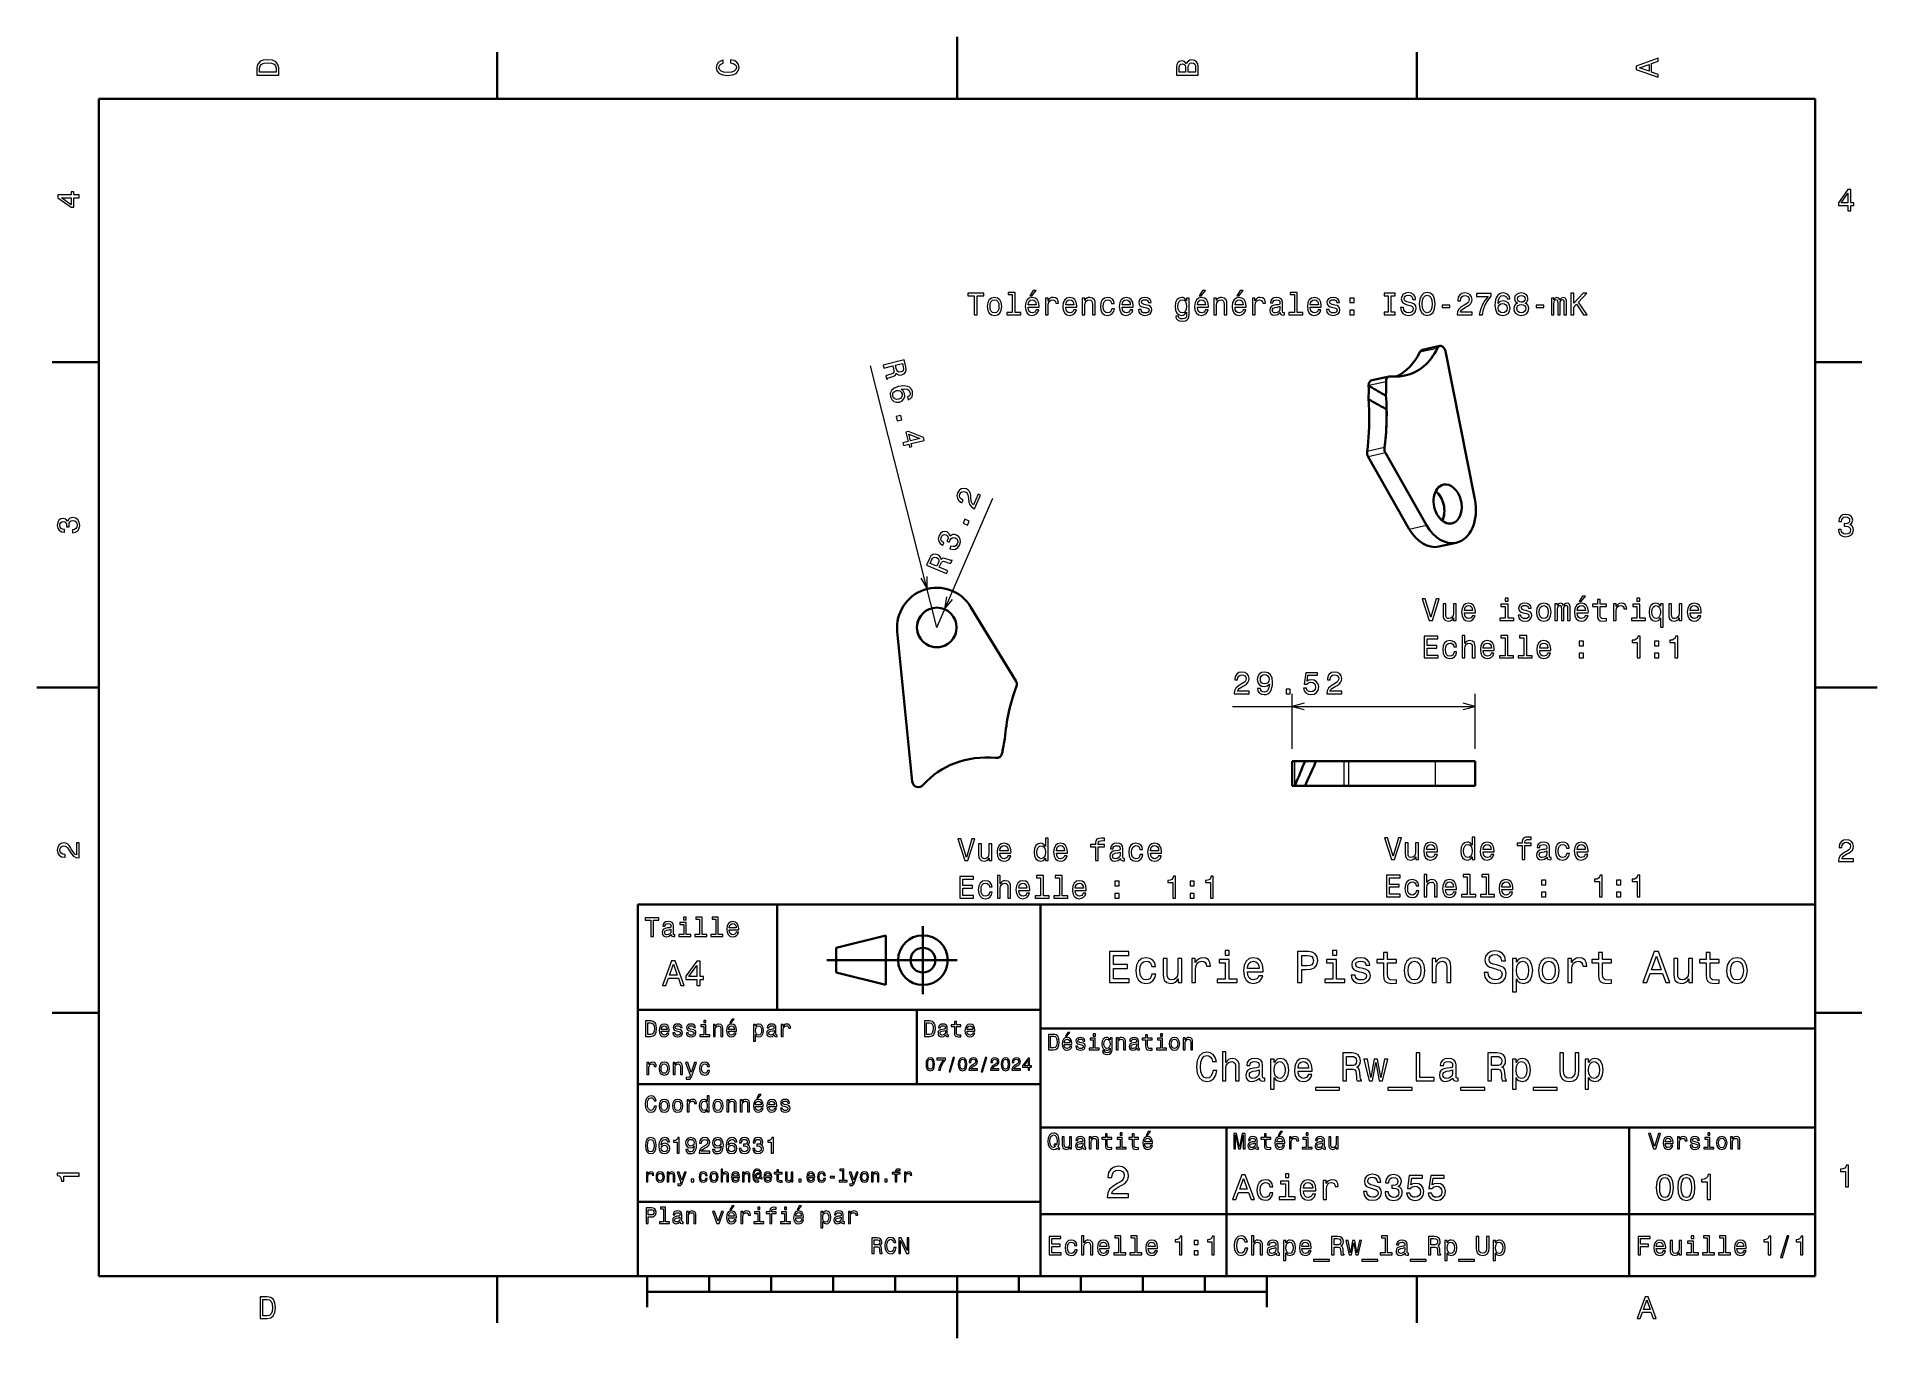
# Model space of a CAD drawing. Extents: x 0 to 297, y 0 to 210.
import ezdxf

# ---------------------------------------------------------------- set-up
doc = ezdxf.new("R2010")
doc.units = 0

msp = doc.modelspace()

# ---------------------------------------------------------------- linework, layer by layer
at = {"color": 7, "lineweight": 35, "ltscale": 0.25}
for p, q in [((148.5, 200), (148.5, 210)), ((10, 105), (0, 105)), ((287, 105), (297, 105)), ((192, 10), (192, 20)), ((148.5, 10), (148.5, 0))]:
    msp.add_line(p, q, dxfattribs=at)
at = {"color": 7, "lineweight": 35, "ltscale": 0.1875}
for p, q in [((74.300003, 200), (74.300003, 207.5)), ((222.699997, 200), (222.699997, 207.5)), ((10, 157.5), (2.5, 157.5)), ((287, 157.5), (294.5, 157.5)), ((10, 52.5), (2.5, 52.5)), ((287, 52.5), (294.5, 52.5)), ((74.300003, 10), (74.300003, 2.5)), ((222.699997, 10), (222.699997, 2.5))]:
    msp.add_line(p, q, dxfattribs=at)
at = {"color": 7, "lineweight": 35}
for p, q in [((287, 200), (10, 200)), ((10, 200), (10, 10)), ((287, 10), (287, 200)), ((227.320129, 159.259521), (232.065796, 135.377075)), ((141.286377, 89.822876), (138.86792, 114.057739)), ((97, 10), (97, 70)), ((97, 70), (287, 70)), ((162, 10), (162, 70)), ((287, 70), (287, 10)), ((127.5, 61), (148.5, 61)), ((97, 53), (162, 53)), ((162, 50), (287, 50)), ((97, 41), (162, 41)), ((162, 34), (287, 34)), ((257, 10), (257, 34)), ((97, 22), (162, 22)), ((162, 20), (287, 20)), ((10, 10), (287, 10)), ((97, 10), (287, 10)), ((98.5, 7.5), (198.5, 7.5))]:
    msp.add_line(p, q, dxfattribs=at)
at = {"color": 7, "lineweight": 13, "ltscale": 0.072007}
msp.add_line((223.212158, 159.148926), (226.02478, 159.769531), dxfattribs=at)
at = {"color": 7, "lineweight": 35, "ltscale": 0.072007}
msp.add_line((223.608215, 159.495605), (226.420837, 160.116211), dxfattribs=at)
at = {"color": 7, "lineweight": 13}
for p, q in [((145.236328, 114.693237), (134.550171, 156.883545)), ((145.236328, 114.693237), (154.262817, 135.569458)), ((192.952026, 101.959702), (232.11557, 101.959702))]:
    msp.add_line(p, q, dxfattribs=at)
at = {"color": 7, "lineweight": 35, "ltscale": 0.001537}
msp.add_line((215.423645, 154.578003), (215.483704, 154.591187), dxfattribs=at)
at = {"color": 7, "lineweight": 35, "ltscale": 0.070479}
msp.add_line((218.236633, 155.19873), (215.483704, 154.591187), dxfattribs=at)
at = {"color": 7, "lineweight": 13, "ltscale": 0.001471}
msp.add_line((214.986389, 153.737305), (214.928711, 153.725708), dxfattribs=at)
at = {"color": 7, "lineweight": 13, "ltscale": 0.070533}
msp.add_line((217.741394, 154.346436), (214.986633, 153.737183), dxfattribs=at)
at = {"color": 7, "lineweight": 35, "ltscale": 0.005385}
msp.add_line((217.831543, 149.887329), (217.642761, 149.991089), dxfattribs=at)
at = {"color": 7, "lineweight": 13, "ltscale": 0.072005}
msp.add_line((217.490967, 143.708618), (214.678406, 143.088013), dxfattribs=at)
at = {"color": 7, "lineweight": 13, "ltscale": 0.072009}
for p, q in [((217.659424, 142.848511), (214.846741, 142.227783)), ((221.477356, 130.570801), (224.290039, 131.191528))]:
    msp.add_line(p, q, dxfattribs=at)
at = {"color": 7, "lineweight": 35, "ltscale": 0.000185}
msp.add_line((217.490051, 143.701294), (217.491089, 143.708618), dxfattribs=at)
at = {"color": 7, "lineweight": 35, "ltscale": 0.335271}
for p, q in [((224.290039, 131.191528), (217.659424, 142.848511)), ((221.477356, 130.570801), (214.846741, 142.227783))]:
    msp.add_line(p, q, dxfattribs=at)
at = {"color": 7, "lineweight": 35, "ltscale": 0.072008}
msp.add_line((229.068481, 128.360352), (226.255859, 127.739624), dxfattribs=at)
at = {"color": 7, "lineweight": 35, "ltscale": 0.35068}
msp.add_line((150.695435, 118.033569), (158.016602, 106.068481), dxfattribs=at)
at = {"color": 7, "lineweight": 35, "ltscale": 0.000196}
msp.add_line((158.102783, 105.203003), (158.099976, 105.195679), dxfattribs=at)
at = {"color": 7, "lineweight": 13, "ltscale": 0.221277}
for p, q in [((202.5923, 95.108627), (202.5923, 103.959702)), ((232.11557, 95.108627), (232.11557, 103.959702))]:
    msp.add_line(p, q, dxfattribs=at)
at = {"color": 7, "lineweight": 35, "ltscale": 0.00369}
msp.add_line((156.49231, 98.975098), (156.470581, 98.829102), dxfattribs=at)
at = {"color": 7, "lineweight": 35, "ltscale": 0.000188}
msp.add_line((156.47168, 98.836548), (156.470581, 98.829102), dxfattribs=at)
at = {"color": 7, "lineweight": 35, "ltscale": 0.008946}
for p, q in [((202.5923, 93.108627), (202.950134, 93.108627)), ((202.950134, 89.108627), (202.5923, 89.108627))]:
    msp.add_line(p, q, dxfattribs=at)
at = {"color": 7, "lineweight": 35, "ltscale": 0.097906}
msp.add_line((202.5923, 93.108627), (202.5923, 89.192383), dxfattribs=at)
at = {"color": 7, "lineweight": 35, "ltscale": 0.04281}
msp.add_line((202.950134, 93.108627), (204.662521, 93.108627), dxfattribs=at)
at = {"color": 7, "lineweight": 13, "ltscale": 0.097943}
msp.add_line((202.950134, 93.108627), (202.951141, 89.190918), dxfattribs=at)
at = {"color": 7, "lineweight": 35, "ltscale": 0.041439}
msp.add_line((204.662521, 93.108627), (206.320099, 93.108627), dxfattribs=at)
at = {"color": 7, "lineweight": 35, "ltscale": 0.114506}
for p, q in [((210.900345, 93.108627), (206.320099, 93.108627)), ((210.90033, 89.108627), (206.320099, 89.108627))]:
    msp.add_line(p, q, dxfattribs=at)
at = {"color": 7, "lineweight": 35, "ltscale": 0.007179}
msp.add_line((206.433319, 93.107468), (206.320099, 92.843582), dxfattribs=at)
at = {"color": 7, "lineweight": 35, "ltscale": 0.111675}
msp.add_line((206.433319, 93.107468), (210.90033, 93.10849), dxfattribs=at)
at = {"color": 7, "lineweight": 13, "ltscale": 0.099997}
msp.add_line((210.90033, 93.10849), (210.90033, 89.108627), dxfattribs=at)
at = {"color": 7, "lineweight": 35, "ltscale": 0.000121}
msp.add_line((210.905167, 93.108627), (210.900345, 93.108627), dxfattribs=at)
at = {"color": 7, "lineweight": 35, "ltscale": 0.019579}
msp.add_line((210.905167, 93.108627), (211.688339, 93.108627), dxfattribs=at)
at = {"color": 7, "lineweight": 35, "ltscale": 0.350681}
for p, q in [((225.715576, 93.108627), (211.688339, 93.108627)), ((225.715576, 89.108627), (211.688339, 89.108627))]:
    msp.add_line(p, q, dxfattribs=at)
at = {"color": 7, "lineweight": 13, "ltscale": 0.1}
for p, q in [((211.688339, 93.108627), (211.688339, 89.108627)), ((225.715576, 89.108627), (225.715576, 93.108627))]:
    msp.add_line(p, q, dxfattribs=at)
at = {"color": 7, "lineweight": 35, "ltscale": 0.16}
for p, q in [((225.715576, 93.108627), (232.11557, 93.108627)), ((225.715576, 89.108627), (232.11557, 89.108627))]:
    msp.add_line(p, q, dxfattribs=at)
at = {"color": 7, "lineweight": 35, "ltscale": 0.1}
for p, q in [((232.11557, 93.108627), (232.11557, 89.108627)), ((129, 59), (129, 63))]:
    msp.add_line(p, q, dxfattribs=at)
at = {"color": 7, "lineweight": 13, "ltscale": 0.008971}
msp.add_line((202.950943, 89.190918), (202.592117, 89.192383), dxfattribs=at)
at = {"color": 7, "lineweight": 35, "ltscale": 0.002094}
msp.add_line((202.5923, 89.108627), (202.5923, 89.192383), dxfattribs=at)
at = {"color": 7, "lineweight": 13, "ltscale": 0.002057}
msp.add_line((202.950943, 89.190918), (202.950134, 89.108627), dxfattribs=at)
at = {"color": 7, "lineweight": 35, "ltscale": 0.042828}
msp.add_line((204.663269, 89.108627), (202.950134, 89.108627), dxfattribs=at)
at = {"color": 7, "lineweight": 35, "ltscale": 0.041421}
msp.add_line((206.320099, 89.108627), (204.663269, 89.108627), dxfattribs=at)
at = {"color": 7, "lineweight": 35, "ltscale": 0.0197}
msp.add_line((210.90033, 89.108627), (211.688339, 89.108627), dxfattribs=at)
at = {"color": 7, "lineweight": 35, "ltscale": 0.253505}
msp.add_line((220.61557, 89.108627), (230.755753, 89.108627), dxfattribs=at)
at = {"color": 7, "lineweight": 35, "ltscale": 0.425}
msp.add_line((119.5, 53), (119.5, 70), dxfattribs=at)
at = {"color": 7, "lineweight": 35, "ltscale": 0.275}
msp.add_line((143, 55.5), (143, 66.5), dxfattribs=at)
at = {"color": 7, "lineweight": 35, "ltscale": 0.206155}
for p, q in [((129, 63), (137, 65)), ((137, 57), (129, 59))]:
    msp.add_line(p, q, dxfattribs=at)
at = {"color": 7, "lineweight": 35, "ltscale": 0.2}
msp.add_line((137, 65), (137, 57), dxfattribs=at)
at = {"color": 7, "lineweight": 35, "ltscale": 0.3}
msp.add_line((142, 41), (142, 53), dxfattribs=at)
at = {"color": 7, "lineweight": 35, "ltscale": 0.35}
msp.add_line((192, 20), (192, 34), dxfattribs=at)
at = {"color": 7, "lineweight": 35, "ltscale": 0.125}
for p, q in [((98.5, 10), (98.5, 5)), ((198.5, 10), (198.5, 5))]:
    msp.add_line(p, q, dxfattribs=at)
at = {"color": 7, "lineweight": 35, "ltscale": 0.0625}
for p, q in [((108.5, 10), (108.5, 7.5)), ((118.5, 10), (118.5, 7.5)), ((128.5, 10), (128.5, 7.5)), ((138.5, 10), (138.5, 7.5)), ((158.5, 10), (158.5, 7.5)), ((168.5, 10), (168.5, 7.5)), ((178.5, 10), (178.5, 7.5)), ((188.5, 10), (188.5, 7.5))]:
    msp.add_line(p, q, dxfattribs=at)
at = {"color": 7, "lineweight": 13}
for points in [[(35.533215, 204.994965), (35.533215, 203.829971), (39.033215, 203.829971), (39.033215, 204.994965), (38.922264, 205.544678), (38.584366, 205.953171), (38.034657, 206.205338), (37.283215, 206.296112), (36.516644, 206.215424), (36.21405, 206.114563), (35.971977, 205.973343), (35.644165, 205.56485), (35.563473, 205.297562)], [(35.951801, 204.959656), (36.027451, 205.342941), (36.259438, 205.605194), (36.672985, 205.761536), (37.283215, 205.811966), (37.873272, 205.756485), (38.286816, 205.600143), (38.533936, 205.332855), (38.614628, 204.959656), (38.614628, 204.298996), (35.951801, 204.298996)], [(111.93206, 205.817017), (112.35569, 205.716141), (112.658287, 205.549713), (112.844887, 205.317734), (112.905403, 205.045395), (112.814629, 204.71759), (112.54229, 204.460388), (112.098488, 204.28891), (111.483215, 204.233429), (110.872986, 204.28891), (110.424141, 204.455338), (110.151802, 204.71254), (110.055984, 205.045395), (110.106415, 205.287476), (110.247627, 205.494247), (110.474571, 205.655624), (110.787247, 205.766571), (110.787247, 206.245682), (110.308144, 206.094391), (109.94503, 205.832138), (109.718086, 205.474075), (109.637398, 205.045395), (109.763474, 204.510818), (110.116501, 204.10231), (110.696472, 203.840057), (111.483215, 203.749283), (112.269958, 203.840057), (112.84993, 204.10231), (113.208, 204.510818), (113.329041, 205.045395), (113.233215, 205.51442), (112.965927, 205.892654), (112.527161, 206.159943), (111.93206, 206.301163)], [(185.542007, 205.630417), (185.249496, 205.983429), (185.052811, 206.074219), (184.81073, 206.104477), (184.432495, 206.03891), (184.160156, 205.842224), (183.993729, 205.524506), (183.933212, 205.080704), (183.933212, 203.835022), (187.433212, 203.835022), (187.433212, 205.151306), (187.36261, 205.620331), (187.155838, 205.968307), (186.828018, 206.185165), (186.384216, 206.260818), (186.08667, 206.215424), (185.839554, 206.094391), (185.65799, 205.897705)], [(185.385666, 204.984879), (185.385666, 204.298996), (184.351807, 204.298996), (184.351807, 205.025223), (184.382065, 205.297562), (184.472839, 205.489197), (184.629181, 205.605194), (184.86116, 205.645538), (185.093155, 205.600143), (185.254532, 205.479111), (185.355408, 205.272339)], [(187.014618, 205.095825), (187.014618, 204.298996), (185.809296, 204.298996), (185.809296, 205.050446), (185.844589, 205.368164), (185.9505, 205.595108), (186.132065, 205.731277), (186.394302, 205.776657), (186.671692, 205.731277), (186.863327, 205.605194), (186.979324, 205.393372)], [(261.633209, 203.466858), (261.633209, 203.930847), (260.604401, 204.298996), (260.604401, 205.695969), (261.633209, 206.064133), (261.633209, 206.538193), (258.128174, 205.257217), (258.128174, 204.742798)], [(260.17572, 204.460388), (258.632477, 205), (260.17572, 205.539627)], [(6.833213, 184.02739), (6.833213, 184.481277), (5.965778, 184.481277), (5.965778, 184.98056), (5.56232, 184.98056), (5.56232, 184.481277), (3.408862, 184.481277), (3.408862, 184.022339), (5.521974, 182.489197), (5.965778, 182.489197), (5.965778, 184.02739)], [(292.277374, 181.916794), (292.731262, 181.916794), (292.731262, 182.784225), (293.23056, 182.784225), (293.23056, 183.187683), (292.731262, 183.187683), (292.731262, 185.341141), (292.272339, 185.341141), (290.739197, 183.228027), (290.739197, 182.784225), (292.277374, 182.784225)], [(291.162842, 183.187683), (292.277374, 184.756134), (292.277374, 183.187683)], [(5.56232, 182.912827), (3.993876, 184.02739), (5.56232, 184.02739)], [(151.286026, 165.143372), (151.75, 165.143372), (151.75, 168.219742), (152.809082, 168.219742), (152.809082, 168.643372), (150.221909, 168.643372), (150.221909, 168.219742), (151.286026, 168.219742)], [(153.378967, 166.494949), (153.459656, 165.879684), (153.69165, 165.425797), (154.059799, 165.143372), (154.554031, 165.047546), (155.043228, 165.143372), (155.411377, 165.420746), (155.643372, 165.874634), (155.729111, 166.494949), (155.643372, 167.110229), (155.411377, 167.569168), (155.043228, 167.846542), (154.554031, 167.947403), (154.059799, 167.846542), (153.69165, 167.564117), (153.459656, 167.110229)], [(153.832855, 166.5), (153.878235, 166.953888), (154.019455, 167.281708), (154.246399, 167.483429), (154.554031, 167.554031), (154.856628, 167.483429), (155.083572, 167.286743), (155.224777, 166.953888), (155.275223, 166.5), (155.224777, 166.041061), (155.083572, 165.708206), (154.856628, 165.506485), (154.554031, 165.440918), (154.246399, 165.506485), (154.019455, 165.708206), (153.878235, 166.041061)], [(157.42868, 168.391205), (157.42868, 165.516571), (156.515854, 165.516571), (156.515854, 165.143372), (158.780258, 165.143372), (158.780258, 165.516571), (157.872482, 165.516571), (157.872482, 168.764404), (156.732712, 168.764404), (156.732712, 168.391205)], [(159.970459, 166.368881), (161.745682, 166.368881), (161.750717, 166.575653), (161.670029, 167.155624), (161.44812, 167.58934), (161.095108, 167.851578), (160.626083, 167.947403), (160.167145, 167.846542), (159.814117, 167.564117), (159.587173, 167.105194), (159.506485, 166.5), (159.582138, 165.879684), (159.809082, 165.425797), (160.157059, 165.143372), (160.610947, 165.047546), (161.004318, 165.113113), (161.327087, 165.284576), (161.564117, 165.556915), (161.700287, 165.920029), (161.261536, 165.920029), (161.170746, 165.718292), (161.039627, 165.567001), (160.666428, 165.445969), (160.378967, 165.501434), (160.162109, 165.677948), (160.020889, 165.965424), (159.970459, 166.353745)], [(159.970459, 166.742081), (160.02594, 167.090057), (160.162109, 167.34726), (160.368881, 167.503601), (160.641205, 167.559082), (160.908508, 167.503601), (161.11528, 167.34726), (161.241348, 167.090057), (161.286743, 166.742081)], [(160.278091, 168.219742), (160.575653, 168.219742), (161.276657, 169.077087), (160.782425, 169.077087)], [(162.784576, 165.143372), (163.228394, 165.143372), (163.228394, 166.691635), (163.273773, 167.064835), (163.409943, 167.332138), (163.631851, 167.493515), (163.929398, 167.548996), (164.151291, 167.513687), (164.317719, 167.412827), (164.418594, 167.241348), (164.453888, 167.009369), (164.90274, 167.009369), (164.842224, 167.417862), (164.675797, 167.710373), (164.398422, 167.886887), (164.020172, 167.947403), (163.76297, 167.907059), (163.541061, 167.806198), (163.344376, 167.63472), (163.188034, 167.40274), (163.188034, 167.851578), (162.784576, 167.851578)], [(166.042511, 166.368881), (167.817719, 166.368881), (167.822769, 166.575653), (167.742081, 167.155624), (167.520172, 167.58934), (167.167145, 167.851578), (166.69812, 167.947403), (166.239197, 167.846542), (165.886169, 167.564117), (165.659225, 167.105194), (165.578537, 166.5), (165.654175, 165.879684), (165.881119, 165.425797), (166.229111, 165.143372), (166.682999, 165.047546), (167.07637, 165.113113), (167.399139, 165.284576), (167.636169, 165.556915), (167.772339, 165.920029), (167.333572, 165.920029), (167.242798, 165.718292), (167.111664, 165.567001), (166.73848, 165.445969), (166.451004, 165.501434), (166.234146, 165.677948), (166.092941, 165.965424), (166.042511, 166.353745)], [(166.042511, 166.742081), (166.097977, 167.090057), (166.234146, 167.34726), (166.440918, 167.503601), (166.713257, 167.559082), (166.980545, 167.503601), (167.187317, 167.34726), (167.3134, 167.090057), (167.358795, 166.742081)], [(168.690201, 165.143372), (169.134003, 165.143372), (169.134003, 166.706772), (169.179398, 167.064835), (169.325653, 167.327087), (169.552597, 167.48848), (169.855194, 167.548996), (170.09726, 167.498566), (170.248566, 167.362396), (170.324203, 167.135452), (170.349426, 166.832855), (170.349426, 165.143372), (170.793228, 165.143372), (170.793228, 166.92363), (170.773056, 167.281708), (170.682281, 167.579254), (170.384735, 167.851578), (169.920746, 167.947403), (169.663544, 167.912109), (169.446686, 167.816284), (169.260086, 167.654892), (169.113831, 167.438034), (169.113831, 167.851578), (168.690201, 167.851578)], [(173.451004, 166.953888), (173.889771, 166.953888), (173.798996, 167.357346), (173.582138, 167.675079), (173.244232, 167.871765), (172.805481, 167.947403), (172.32132, 167.846542), (171.953171, 167.564117), (171.721191, 167.105194), (171.640488, 166.489914), (171.716141, 165.879684), (171.943085, 165.425797), (172.301147, 165.143372), (172.790344, 165.047546), (173.22406, 165.123199), (173.561966, 165.335007), (173.793945, 165.667862), (173.894806, 166.111664), (173.471191, 166.111664), (173.395538, 165.829254), (173.254318, 165.617432), (173.052597, 165.486313), (172.805481, 165.445969), (172.497833, 165.51152), (172.27594, 165.713257), (172.139771, 166.041061), (172.094376, 166.505035), (172.139771, 166.958939), (172.280975, 167.286743), (172.507935, 167.48848), (172.805481, 167.559082), (173.067719, 167.513687), (173.264404, 167.39769), (173.395538, 167.206055)], [(175.150574, 166.368881), (176.925797, 166.368881), (176.930832, 166.575653), (176.850143, 167.155624), (176.628235, 167.58934), (176.275223, 167.851578), (175.806198, 167.947403), (175.34726, 167.846542), (174.994232, 167.564117), (174.767288, 167.105194), (174.6866, 166.5), (174.762253, 165.879684), (174.989197, 165.425797), (175.337173, 165.143372), (175.791061, 165.047546), (176.184433, 165.113113), (176.507202, 165.284576), (176.744232, 165.556915), (176.880402, 165.920029), (176.44165, 165.920029), (176.350861, 165.718292), (176.219742, 165.567001), (175.846542, 165.445969), (175.559082, 165.501434), (175.342224, 165.677948), (175.201004, 165.965424), (175.150574, 166.353745)], [(175.150574, 166.742081), (175.206055, 167.090057), (175.342224, 167.34726), (175.548996, 167.503601), (175.82132, 167.559082), (176.088623, 167.503601), (176.295395, 167.34726), (176.421478, 167.090057), (176.466858, 166.742081)], [(179.124634, 166.721909), (178.695969, 166.822769), (178.378235, 166.938766), (178.272339, 167.175797), (178.302597, 167.342224), (178.408508, 167.463257), (178.579971, 167.53891), (178.827087, 167.569168), (179.064117, 167.53891), (179.250717, 167.44812), (179.371765, 167.311966), (179.422195, 167.130402), (179.855911, 167.130402), (179.855911, 167.140488), (179.780258, 167.468292), (179.573486, 167.72551), (179.250717, 167.886887), (178.827087, 167.947403), (178.398407, 167.886887), (178.085739, 167.720459), (177.889053, 167.473343), (177.828522, 167.16066), (177.873917, 166.858063), (178.015137, 166.646255), (178.247116, 166.494949), (178.585022, 166.389053), (179.079254, 166.268005), (179.381836, 166.141937), (179.46254, 166.041061), (179.492798, 165.889771), (179.447403, 165.703171), (179.32637, 165.561966), (179.129684, 165.471176), (178.867432, 165.440918), (178.590057, 165.471176), (178.388336, 165.577087), (178.252167, 165.748566), (178.196686, 165.985596), (177.768005, 165.985596), (177.838623, 165.582138), (178.045395, 165.289627), (178.373199, 165.113113), (178.827087, 165.047546), (179.301147, 165.113113), (179.649139, 165.289627), (179.860947, 165.572052), (179.9366, 165.940201), (179.881119, 166.257919), (179.724777, 166.474777), (179.467575, 166.615997)], [(185.978394, 165.264404), (185.978394, 167.851578), (185.554749, 167.851578), (185.554749, 167.412827), (185.206772, 167.811234), (184.994949, 167.912109), (184.757919, 167.947403), (184.329254, 167.846542), (183.996399, 167.564117), (183.779541, 167.110229), (183.703888, 166.5), (183.779541, 165.88472), (183.996399, 165.430832), (184.329254, 165.143372), (184.757919, 165.047546), (185, 165.082855), (185.201721, 165.17363), (185.554749, 165.556915), (185.554749, 165.17363), (185.514404, 164.871033), (185.403458, 164.654175), (185.191635, 164.528091), (184.873917, 164.482712), (184.596542, 164.51297), (184.399857, 164.588623), (184.283859, 164.719742), (184.248566, 164.896255), (183.819885, 164.896255), (183.819885, 164.876083), (183.885437, 164.553314), (184.087173, 164.311234), (184.409943, 164.154892), (184.848694, 164.099426), (185.373199, 164.175079), (185.721176, 164.386887), (185.917862, 164.755051)], [(184.162827, 166.5), (184.208206, 166.948853), (184.344376, 167.281708), (184.556198, 167.478394), (184.838623, 167.548996), (185.136169, 167.478394), (185.358063, 167.281708), (185.494232, 166.948853), (185.544662, 166.5), (185.494232, 166.041061), (185.358063, 165.713257), (185.136169, 165.51152), (184.838623, 165.445969), (184.556198, 165.51152), (184.344376, 165.713257), (184.208206, 166.046112)], [(187.294662, 166.368881), (189.069885, 166.368881), (189.074921, 166.575653), (188.994232, 167.155624), (188.772339, 167.58934), (188.419312, 167.851578), (187.950287, 167.947403), (187.491348, 167.846542), (187.138321, 167.564117), (186.911377, 167.105194), (186.830688, 166.5), (186.906342, 165.879684), (187.133286, 165.425797), (187.481262, 165.143372), (187.93515, 165.047546), (188.328522, 165.113113), (188.651291, 165.284576), (188.888321, 165.556915), (189.02449, 165.920029), (188.585724, 165.920029), (188.494949, 165.718292), (188.363831, 165.567001), (187.990631, 165.445969), (187.703171, 165.501434), (187.486313, 165.677948), (187.345093, 165.965424), (187.294662, 166.353745)], [(187.294662, 166.742081), (187.350143, 167.090057), (187.486313, 167.34726), (187.693085, 167.503601), (187.965424, 167.559082), (188.232712, 167.503601), (188.439484, 167.34726), (188.565552, 167.090057), (188.610947, 166.742081)], [(187.602295, 168.219742), (187.899857, 168.219742), (188.600861, 169.077087), (188.106628, 169.077087)], [(189.942352, 165.143372), (190.386169, 165.143372), (190.386169, 166.706772), (190.431549, 167.064835), (190.577805, 167.327087), (190.804749, 167.48848), (191.107346, 167.548996), (191.349426, 167.498566), (191.500717, 167.362396), (191.57637, 167.135452), (191.601578, 166.832855), (191.601578, 165.143372), (192.04538, 165.143372), (192.04538, 166.92363), (192.025208, 167.281708), (191.934433, 167.579254), (191.636887, 167.851578), (191.172913, 167.947403), (190.91571, 167.912109), (190.698853, 167.816284), (190.512238, 167.654892), (190.365997, 167.438034), (190.365997, 167.851578), (189.942352, 167.851578)], [(193.366714, 166.368881), (195.141922, 166.368881), (195.146973, 166.575653), (195.066284, 167.155624), (194.844376, 167.58934), (194.491348, 167.851578), (194.022339, 167.947403), (193.5634, 167.846542), (193.210373, 167.564117), (192.983429, 167.105194), (192.90274, 166.5), (192.978378, 165.879684), (193.205322, 165.425797), (193.553314, 165.143372), (194.007202, 165.047546), (194.400574, 165.113113), (194.723343, 165.284576), (194.960373, 165.556915), (195.096542, 165.920029), (194.657776, 165.920029), (194.567001, 165.718292), (194.435883, 165.567001), (194.062683, 165.445969), (193.775208, 165.501434), (193.55835, 165.677948), (193.417145, 165.965424), (193.366714, 166.353745)], [(193.366714, 166.742081), (193.42218, 167.090057), (193.55835, 167.34726), (193.765121, 167.503601), (194.03746, 167.559082), (194.304749, 167.503601), (194.51152, 167.34726), (194.637604, 167.090057), (194.682983, 166.742081)], [(193.674347, 168.219742), (193.971893, 168.219742), (194.672913, 169.077087), (194.178665, 169.077087)], [(196.180832, 165.143372), (196.624634, 165.143372), (196.624634, 166.691635), (196.670029, 167.064835), (196.806183, 167.332138), (197.028091, 167.493515), (197.325638, 167.548996), (197.547546, 167.513687), (197.713974, 167.412827), (197.814835, 167.241348), (197.850143, 167.009369), (198.298981, 167.009369), (198.238464, 167.417862), (198.072037, 167.710373), (197.794662, 167.886887), (197.416412, 167.947403), (197.15921, 167.907059), (196.937317, 167.806198), (196.740631, 167.63472), (196.58429, 167.40274), (196.58429, 167.851578), (196.180832, 167.851578)], [(200.65921, 165.496399), (200.65921, 165.481262), (200.684433, 165.309799), (200.760071, 165.188766), (201.077805, 165.092941), (201.324921, 165.133286), (201.324921, 165.476227), (201.219009, 165.46109), (201.077805, 165.526657), (201.052582, 165.728394), (201.052582, 167.130402), (200.992065, 167.48848), (200.815552, 167.740631), (200.507919, 167.891937), (200.074203, 167.947403), (199.650574, 167.886887), (199.337891, 167.715424), (199.141205, 167.44812), (199.075638, 167.095108), (199.075638, 167.064835), (199.47406, 167.064835), (199.509369, 167.276657), (199.620316, 167.427948), (199.801865, 167.518738), (200.059067, 167.554031), (200.306183, 167.528824), (200.482697, 167.453171), (200.588608, 167.322052), (200.623917, 167.140488), (200.603745, 166.92868), (200.523041, 166.822769), (200.32132, 166.772339), (199.943085, 166.731995), (199.509369, 166.641205), (199.201721, 166.479828), (199.020172, 166.227661), (198.964691, 165.854462), (199.015121, 165.521606), (199.171463, 165.27449), (199.42363, 165.118149), (199.771606, 165.062683), (200.240631, 165.168594)], [(200.60878, 166.091492), (200.548264, 165.829254), (200.386887, 165.627518), (200.144806, 165.496399), (199.84726, 165.451004), (199.655609, 165.476227), (199.51944, 165.556915), (199.433716, 165.69812), (199.408493, 165.894806), (199.428665, 166.07132), (199.509369, 166.197403), (199.832123, 166.338623), (200.240631, 166.399139), (200.60878, 166.520172)], [(202.969009, 168.391205), (202.969009, 165.516571), (202.056183, 165.516571), (202.056183, 165.143372), (204.320602, 165.143372), (204.320602, 165.516571), (203.412811, 165.516571), (203.412811, 168.764404), (202.273041, 168.764404), (202.273041, 168.391205)], [(205.510803, 166.368881), (207.286011, 166.368881), (207.291061, 166.575653), (207.210358, 167.155624), (206.988464, 167.58934), (206.635437, 167.851578), (206.166412, 167.947403), (205.707489, 167.846542), (205.354462, 167.564117), (205.127518, 167.105194), (205.046814, 166.5), (205.122467, 165.879684), (205.349411, 165.425797), (205.697403, 165.143372), (206.151291, 165.047546), (206.544662, 165.113113), (206.867432, 165.284576), (207.104462, 165.556915), (207.240631, 165.920029), (206.801865, 165.920029), (206.71109, 165.718292), (206.579956, 165.567001), (206.206757, 165.445969), (205.919296, 165.501434), (205.702438, 165.677948), (205.561234, 165.965424), (205.510803, 166.353745)], [(205.510803, 166.742081), (205.566269, 167.090057), (205.702438, 167.34726), (205.90921, 167.503601), (206.181549, 167.559082), (206.448837, 167.503601), (206.655609, 167.34726), (206.781693, 167.090057), (206.827087, 166.742081)], [(209.484863, 166.721909), (209.056183, 166.822769), (208.738464, 166.938766), (208.632553, 167.175797), (208.662811, 167.342224), (208.768723, 167.463257), (208.940186, 167.53891), (209.187317, 167.569168), (209.424347, 167.53891), (209.610947, 167.44812), (209.731979, 167.311966), (209.78241, 167.130402), (210.216125, 167.130402), (210.216125, 167.140488), (210.140472, 167.468292), (209.933716, 167.72551), (209.610947, 167.886887), (209.187317, 167.947403), (208.758636, 167.886887), (208.445953, 167.720459), (208.249268, 167.473343), (208.188751, 167.16066), (208.234146, 166.858063), (208.375351, 166.646255), (208.60733, 166.494949), (208.945236, 166.389053), (209.439468, 166.268005), (209.742065, 166.141937), (209.822754, 166.041061), (209.853012, 165.889771), (209.807632, 165.703171), (209.686584, 165.561966), (209.489899, 165.471176), (209.227661, 165.440918), (208.950287, 165.471176), (208.74855, 165.577087), (208.612381, 165.748566), (208.556915, 165.985596), (208.128235, 165.985596), (208.198837, 165.582138), (208.405609, 165.289627), (208.733429, 165.113113), (209.187317, 165.047546), (209.661377, 165.113113), (210.009354, 165.289627), (210.221176, 165.572052), (210.296814, 165.940201), (210.241348, 166.257919), (210.085007, 166.474777), (209.827805, 166.615997)], [(211.890472, 167.100143), (212.586441, 167.100143), (212.586441, 167.851578), (211.890472, 167.851578)], [(218.078522, 165.567001), (217.432983, 165.567001), (217.432983, 165.143372), (219.188019, 165.143372), (219.188019, 165.567001), (218.542496, 165.567001), (218.542496, 168.219742), (219.188019, 168.219742), (219.188019, 168.643372), (217.432983, 168.643372), (217.432983, 168.219742), (218.078522, 168.219742)], [(220.549713, 166.298264), (220.090759, 166.298264), (220.191635, 165.763687), (220.443787, 165.370316), (220.832123, 165.133286), (221.356628, 165.047546), (221.876068, 165.128235), (222.264404, 165.350143), (222.51152, 165.69812), (222.602295, 166.157059), (222.526642, 166.570602), (222.314835, 166.837891), (221.971893, 167.014404), (221.51297, 167.145538), (221.119598, 167.241348), (220.862381, 167.35231), (220.716125, 167.513687), (220.670746, 167.765854), (220.716125, 167.992798), (220.84726, 168.164261), (221.048981, 168.280258), (221.326355, 168.320602), (221.60878, 168.270172), (221.830688, 168.134003), (221.976929, 167.907059), (222.047546, 167.599426), (222.50647, 167.599426), (222.50647, 167.609512), (222.425781, 168.083572), (222.188751, 168.4366), (221.815552, 168.658508), (221.311234, 168.734146), (220.85733, 168.658508), (220.504303, 168.446686), (220.277374, 168.118881), (220.196686, 167.695251), (220.262238, 167.317001), (220.453888, 167.059799), (220.75647, 166.888321), (221.170013, 166.757202), (221.578522, 166.641205), (221.886169, 166.530258), (222.072754, 166.368881), (222.138321, 166.106628), (222.077805, 165.83934), (221.921463, 165.637604), (221.684433, 165.51152), (221.376801, 165.471176), (221.033844, 165.526657), (220.771606, 165.688034), (220.605179, 165.950287)], [(223.086456, 166.893372), (223.177231, 166.106628), (223.439484, 165.526657), (223.847977, 165.168594), (224.382568, 165.047546), (224.912109, 165.168594), (225.325653, 165.526657), (225.582855, 166.106628), (225.678665, 166.893372), (225.582855, 167.675079), (225.471893, 167.992798), (225.325653, 168.255035), (224.912109, 168.613113), (224.659943, 168.703888), (224.382568, 168.739197), (223.842926, 168.613113), (223.434433, 168.260086), (223.177231, 167.680115)], [(223.570602, 166.893372), (223.626068, 167.503601), (223.792511, 167.952454), (224.049713, 168.224777), (224.382568, 168.320602), (224.710358, 168.224777), (224.967575, 167.947403), (225.134003, 167.498566), (225.194519, 166.893372), (225.134003, 166.283142), (224.967575, 165.83429), (224.710358, 165.561966), (224.382568, 165.471176), (224.049713, 165.561966), (223.792511, 165.83429), (223.626068, 166.278091)], [(226.80835, 166.298264), (228.028809, 166.298264), (228.028809, 166.696686), (226.80835, 166.696686)], [(229.22406, 165.143372), (231.629684, 165.143372), (231.629684, 165.577087), (229.728394, 165.577087), (229.83429, 165.814117), (230.015854, 166.010803), (230.575653, 166.368881), (230.873199, 166.520172), (231.206055, 166.73703), (231.443085, 166.989197), (231.579254, 167.286743), (231.629684, 167.624634), (231.543945, 168.048264), (231.306915, 168.381119), (230.943802, 168.592941), (230.474792, 168.668594), (229.990631, 168.582855), (229.622482, 168.345825), (229.385437, 167.967575), (229.304749, 167.468292), (229.304749, 167.39769), (229.763687, 167.39769), (229.763687, 167.438034), (229.809082, 167.780975), (229.945251, 168.033142), (230.162109, 168.194519), (230.44957, 168.25), (230.742065, 168.19957), (230.958923, 168.073486), (231.100143, 167.876801), (231.150574, 167.629684), (231.115265, 167.39769), (231.019455, 167.201004), (230.858063, 167.029541), (230.636169, 166.878235), (230.338623, 166.716858), (229.844391, 166.404175), (229.496399, 166.07132), (229.289627, 165.667862), (229.22406, 165.158508)], [(232.789627, 165.143372), (233.298996, 165.143372), (233.465424, 165.97551), (233.757935, 166.752167), (234.171478, 167.473343), (234.71109, 168.149139), (234.71109, 168.567719), (232.310516, 168.567719), (232.310516, 168.108795), (234.226959, 168.108795), (233.672195, 167.427948), (233.253601, 166.716858), (232.96109, 165.960373)], [(237.73703, 167.700287), (237.64122, 168.108795), (237.419312, 168.411377), (237.076385, 168.603027), (236.632568, 168.668594), (236.335022, 168.633286), (236.07782, 168.53746), (235.850861, 168.381119), (235.659225, 168.159225), (235.507935, 167.881851), (235.396973, 167.543945), (235.326385, 167.145538), (235.306213, 166.696686), (235.386902, 165.980545), (235.634003, 165.46109), (236.032425, 165.148422), (236.577087, 165.042511), (237.066284, 165.133286), (237.439484, 165.370316), (237.681564, 165.743515), (237.767303, 166.217575), (237.681564, 166.696686), (237.449585, 167.064835), (237.091507, 167.296829), (236.647705, 167.377518), (236.168594, 167.276657), (235.810516, 166.989197), (235.886169, 167.543945), (236.047546, 167.942368), (236.294678, 168.179398), (236.637604, 168.260086), (236.889771, 168.219742), (237.081421, 168.113831), (237.207489, 167.937317), (237.273071, 167.700287)], [(237.278107, 166.21254), (237.222626, 165.894806), (237.081421, 165.65274), (236.854462, 165.491348), (236.572052, 165.440918), (236.274506, 165.491348), (236.047546, 165.64769), (235.901306, 165.889771), (235.855911, 166.207489), (235.906342, 166.520172), (236.047546, 166.757202), (236.279541, 166.908508), (236.592224, 166.963974), (236.864563, 166.908508), (237.081421, 166.762253), (237.222626, 166.525223)], [(238.937332, 167.029541), (238.680115, 166.888321), (238.503601, 166.691635), (238.39267, 166.444519), (238.357361, 166.146973), (238.438049, 165.69812), (238.670044, 165.350143), (239.048279, 165.128235), (239.562683, 165.042511), (240.072052, 165.128235), (240.450287, 165.350143), (240.682281, 165.69812), (240.768021, 166.146973), (240.727676, 166.444519), (240.621765, 166.691635), (240.440216, 166.888321), (240.188049, 167.029541), (240.389771, 167.150574), (240.530991, 167.317001), (240.61673, 167.518738), (240.646973, 167.765854), (240.566284, 168.123917), (240.354477, 168.411377), (240.011536, 168.597977), (239.562683, 168.668594), (239.108795, 168.597977), (238.765869, 168.411377), (238.549011, 168.123917), (238.473358, 167.765854), (238.498566, 167.518738), (238.584305, 167.317001)], [(238.841507, 166.157059), (238.886902, 166.424347), (239.033142, 166.626083), (239.260101, 166.757202), (239.562683, 166.802597), (239.860229, 166.757202), (240.087189, 166.626083), (240.233429, 166.424347), (240.283875, 166.157059), (240.233429, 165.869598), (240.087189, 165.65274), (239.860229, 165.51152), (239.562683, 165.466141), (239.260101, 165.51152), (239.033142, 165.65274), (238.886902, 165.869598)], [(238.952454, 167.72551), (238.992798, 167.947403), (239.113831, 168.118881), (239.305481, 168.224777), (239.562683, 168.265137), (239.81485, 168.224777), (240.0065, 168.118881), (240.127533, 167.947403), (240.172913, 167.72551), (240.127533, 167.498566), (240.0065, 167.322052), (239.81485, 167.206055), (239.562683, 167.170746), (239.305481, 167.21109), (239.113831, 167.322052), (238.992798, 167.498566)], [(241.988495, 166.298264), (243.208954, 166.298264), (243.208954, 166.696686), (241.988495, 166.696686)], [(244.414276, 165.143372), (244.822784, 165.143372), (244.822784, 166.953888), (244.847992, 167.226227), (244.923645, 167.422913), (245.039642, 167.53891), (245.190948, 167.58429), (245.311981, 167.543945), (245.39267, 167.443085), (245.433014, 167.271606), (245.448151, 167.044662), (245.448151, 165.143372), (245.831421, 165.143372), (245.831421, 166.953888), (245.856644, 167.221176), (245.932281, 167.417862), (246.053329, 167.53891), (246.20462, 167.58429), (246.325653, 167.543945), (246.406357, 167.443085), (246.456787, 167.044662), (246.456787, 165.143372), (246.865295, 165.143372), (246.865295, 167.014404), (246.840073, 167.40274), (246.759384, 167.700287), (246.597992, 167.881851), (246.335754, 167.947403), (246.028107, 167.846542), (245.791077, 167.554031), (245.604492, 167.841492), (245.291809, 167.947403), (245.004333, 167.846542), (244.807648, 167.564117), (244.807648, 167.851578), (244.414276, 167.851578)], [(247.576385, 165.143372), (248.040375, 165.143372), (248.040375, 166.389053), (248.453918, 166.832855), (249.628983, 165.143372), (250.193817, 165.143372), (248.781708, 167.170746), (250.153473, 168.643372), (249.538208, 168.643372), (248.040375, 167.02449), (248.040375, 168.643372), (247.576385, 168.643372)], [(211.890472, 165.143372), (212.586441, 165.143372), (212.586441, 165.894806), (211.890472, 165.894806)], [(136.585571, 156.993286), (136.700806, 156.538696), (138.133179, 156.901489), (138.250854, 156.437012), (138.322876, 156.091064), (138.308838, 155.858643), (138.177246, 155.700439), (137.901245, 155.578491), (137.467407, 155.442627), (137.186401, 155.34021), (137.030151, 155.238159), (137.160156, 154.724854), (137.253052, 154.748413), (137.36145, 154.895508), (137.605713, 154.999023), (138.144653, 155.171875), (138.529419, 155.357788), (138.628052, 155.502441), (138.67627, 155.702026), (138.848022, 155.537354), (139.053833, 155.443848), (139.29126, 155.410278), (139.557739, 155.446655), (139.95105, 155.619019), (140.209595, 155.892578), (140.313599, 156.262329), (140.265747, 156.718506), (139.978516, 157.852661)], [(139.817993, 156.740356), (139.864136, 156.434692), (139.824585, 156.200928), (139.68689, 156.025513), (139.429077, 155.913452), (139.133179, 155.890503), (138.928711, 155.979248), (138.783691, 156.181763), (138.681274, 156.483643), (138.548706, 157.006714), (139.678101, 157.292725)], [(140.62854, 151.44519), (141.000977, 151.638428), (141.239868, 151.927856), (141.341431, 152.307251), (141.296021, 152.753662), (141.188721, 153.033447), (141.032715, 153.259155), (140.825439, 153.440796), (140.563232, 153.572144), (140.257202, 153.650635), (139.902466, 153.675293), (139.498901, 153.645874), (139.058838, 153.555176), (138.384399, 153.301147), (137.941528, 152.934082), (137.736206, 152.471069), (137.767334, 151.917114), (137.975464, 151.46521), (138.296875, 151.161621), (138.718018, 151.018555), (139.198608, 151.05188), (139.641968, 151.252563), (139.941895, 151.567871), (140.078979, 151.971924), (140.048218, 152.421997), (139.832764, 152.861572), (139.466187, 153.138184), (140.022583, 153.20105), (140.448364, 153.142456), (140.73877, 152.96106), (140.901245, 152.648438), (140.924072, 152.394043), (140.868408, 152.182251), (140.728271, 152.016724), (140.514648, 151.89502)], [(139.073608, 151.52478), (138.752075, 151.50061), (138.482666, 151.578003), (138.270508, 151.758423), (138.152344, 152.019775), (138.128174, 152.320679), (138.223999, 152.578979), (138.422729, 152.780273), (138.719604, 152.902222), (139.035034, 152.930054), (139.299438, 152.85144), (139.503174, 152.663696), (139.633667, 152.374146), (139.646729, 152.096558), (139.558228, 151.850464), (139.363159, 151.655396)], [(138.68457, 148.706421), (138.855469, 148.031738), (139.583984, 148.216187), (139.413086, 148.890869)], [(139.755493, 144.478394), (139.866943, 144.038452), (140.707886, 144.251465), (140.830444, 143.767456), (141.221558, 143.866455), (141.098999, 144.350464), (143.186523, 144.879272), (143.073853, 145.324097), (140.648926, 146.291504), (140.21875, 146.182495), (140.596436, 144.691406)], [(140.713867, 145.870972), (142.507935, 145.175537), (140.987549, 144.790527)], [(151.336182, 133.840454), (152.290894, 136.048462), (151.8927, 136.220581), (151.138184, 134.475464), (150.962646, 134.666748), (150.854126, 134.911377), (150.747681, 135.567383), (150.726929, 135.900513), (150.659912, 136.292114), (150.522583, 136.609741), (150.303467, 136.852783), (150.013306, 137.033203), (149.590454, 137.122681), (149.190918, 137.037109), (148.852417, 136.787964), (148.596802, 136.387451), (148.483398, 135.909058), (148.55481, 135.477051), (148.807861, 135.109375), (149.234131, 134.837158), (149.29895, 134.809082), (149.481079, 135.230347), (149.444092, 135.246338), (149.147339, 135.424194), (148.969849, 135.64917), (148.907837, 135.912354), (148.971069, 136.198242), (149.133423, 136.446655), (149.335205, 136.595703), (149.571777, 136.647217), (149.818604, 136.595459), (150.017578, 136.470947), (150.160034, 136.304932), (150.253418, 136.088745), (150.304199, 135.825073), (150.334229, 135.487915), (150.425049, 134.910156), (150.592529, 134.458618), (150.880737, 134.108765), (151.322266, 133.846436)], [(5.73379, 129.979111), (5.769093, 129.979111), (6.253242, 130.059799), (6.616354, 130.296829), (6.848343, 130.670029), (6.934078, 131.164276), (6.848343, 131.688766), (6.626441, 132.082138), (6.273415, 132.334305), (5.819525, 132.425079), (5.521974, 132.384735), (5.279899, 132.273788), (5.0933, 132.092224), (4.957133, 131.850143), (4.684798, 132.177963), (4.251081, 132.293961), (3.857709, 132.218307), (3.560158, 132.00145), (3.373559, 131.648422), (3.307997, 131.164276), (3.388689, 130.710388), (3.610591, 130.362396), (3.963617, 130.135452), (4.432637, 130.059799), (4.46794, 130.059799), (4.46794, 130.508652), (4.145173, 130.548996), (3.913184, 130.680115), (3.771974, 130.891937), (3.721542, 131.189484), (3.761888, 131.451736), (3.867795, 131.643372), (4.039265, 131.759369), (4.271254, 131.804764), (4.518372, 131.759369), (4.684798, 131.638336), (4.785663, 131.426514), (4.815922, 131.139053), (4.810879, 130.942368), (5.209294, 130.942368), (5.199208, 131.189484), (5.244596, 131.507217), (5.365634, 131.744247), (5.56232, 131.885452), (5.819525, 131.935883), (6.112032, 131.880417), (6.328891, 131.734161), (6.465058, 131.502167), (6.510447, 131.194534), (6.460014, 130.876801), (6.308718, 130.644821), (6.066643, 130.498566), (5.73379, 130.443085)], [(150.203735, 131.221313), (150.47998, 131.860107), (149.790161, 132.158325), (149.514038, 131.519531)], [(290.729126, 130.51622), (290.729126, 130.480911), (290.809814, 129.996765), (291.046844, 129.633652), (291.420044, 129.401657), (291.914276, 129.315933), (292.438782, 129.401657), (292.832153, 129.623566), (293.08429, 129.976593), (293.175079, 130.430481), (293.134735, 130.728027), (293.023773, 130.970108), (292.842224, 131.156708), (292.600159, 131.292877), (292.927948, 131.565216), (293.043945, 131.998932), (292.968292, 132.392303), (292.751434, 132.68985), (292.398407, 132.87645), (291.914276, 132.942017), (291.460388, 132.861313), (291.112396, 132.63942), (290.885468, 132.286392), (290.809814, 131.817368), (290.809814, 131.782074), (291.258636, 131.782074), (291.299011, 132.104828), (291.430115, 132.336823), (291.641937, 132.478027), (291.939484, 132.528473), (292.201721, 132.488113), (292.393372, 132.382217), (292.509369, 132.210739), (292.554749, 131.97876), (292.509369, 131.731628), (292.388336, 131.565216), (292.176514, 131.46434), (291.889069, 131.434082), (291.692383, 131.439133), (291.692383, 131.04071), (291.939484, 131.050797), (292.257202, 131.005417), (292.494232, 130.884369), (292.635468, 130.687683), (292.685883, 130.430481), (292.630402, 130.13797), (292.484161, 129.921112), (292.252167, 129.784943), (291.944519, 129.739563), (291.626801, 129.789993), (291.394806, 129.941284), (291.248566, 130.183365), (291.193085, 130.51622)], [(147.345703, 127.381348), (147.378052, 127.36731), (147.854492, 127.249146), (148.28186, 127.322632), (148.642944, 127.57312), (148.917725, 127.992798), (149.047241, 128.508179), (148.999634, 128.957397), (148.775635, 129.328857), (148.395142, 129.592407), (148.105957, 129.673462), (147.839722, 129.667603), (147.596436, 129.575073), (147.375366, 129.40686), (147.255493, 129.815918), (146.903442, 130.094482), (146.512329, 130.181152), (146.153198, 130.10022), (145.841797, 129.85022), (145.589478, 129.431885), (145.483398, 128.983154), (145.54895, 128.575684), (145.782959, 128.227295), (146.18335, 127.971802), (146.21582, 127.957764), (146.393921, 128.369751), (146.113647, 128.534912), (145.952759, 128.747314), (145.907227, 128.997803), (145.979004, 129.290894), (146.120117, 129.515625), (146.293457, 129.649414), (146.496826, 129.687866), (146.727783, 129.637451), (146.936646, 129.497681), (147.04126, 129.320557), (147.049805, 129.08606), (146.963501, 128.810303), (146.880859, 128.631714), (147.246582, 128.473633), (147.335327, 128.704468), (147.503052, 128.978027), (147.708252, 129.147583), (147.944824, 129.199097), (148.200928, 129.143311), (148.447388, 128.976318), (148.588379, 128.755981), (148.621338, 128.489014), (148.540894, 128.188721), (148.36853, 127.916992), (148.137573, 127.76416), (147.8573, 127.725952), (147.529785, 127.807129)], [(146.811157, 123.374634), (146.997314, 123.805176), (145.640991, 124.391602), (145.831177, 124.831299), (145.985107, 125.149292), (146.137939, 125.324951), (146.338745, 125.369995), (146.631958, 125.298218), (147.058594, 125.141235), (147.343628, 125.050903), (147.529663, 125.036499), (147.739868, 125.522461), (147.651855, 125.560547), (147.476196, 125.510132), (147.219482, 125.577148), (146.687012, 125.768921), (146.268799, 125.856323), (146.102417, 125.80188), (145.942383, 125.67334), (145.906738, 125.908447), (145.800781, 126.108154), (145.633179, 126.279541), (145.39978, 126.413452), (144.98291, 126.516724), (144.611206, 126.457642), (144.303223, 126.228149), (144.062988, 125.837646), (143.598633, 124.763672)], [(144.404419, 125.547119), (144.554199, 125.817505), (144.728271, 125.978516), (144.944336, 126.033447), (145.216919, 125.964966), (145.465454, 125.802612), (145.573364, 125.607544), (145.564575, 125.358643), (145.46167, 125.057007), (145.247559, 124.561646), (144.178223, 125.024048)], [(225.848969, 119.315346), (224.971436, 116.334801), (224.06871, 119.315346), (223.5896, 119.315346), (224.719284, 115.810303), (225.223602, 115.810303), (226.328064, 119.315346)], [(237.443344, 119.431343), (236.974319, 119.431343), (236.974319, 118.927017), (237.443344, 118.927017)], [(248.911652, 118.886673), (249.209198, 118.886673), (249.910202, 119.744019), (249.41597, 119.744019)], [(251.846802, 118.0495), (251.846802, 116.692871), (251.87706, 116.254105), (252.01828, 115.951515), (252.30069, 115.775002), (252.7798, 115.714485), (253.304291, 115.7397), (253.304291, 116.122986), (252.921005, 116.09272), (252.573029, 116.133072), (252.386429, 116.259148), (252.30574, 116.470963), (252.290604, 116.768517), (252.290604, 118.0495), (253.304291, 118.0495), (253.304291, 118.427734), (252.290604, 118.427734), (252.290604, 119.219528), (251.846802, 119.219528), (251.846802, 118.427734), (251.080231, 118.427734), (251.080231, 118.0495)], [(258.695496, 119.431343), (258.226471, 119.431343), (258.226471, 118.927017), (258.695496, 118.927017)], [(229.051407, 118.518517), (228.607605, 118.518517), (228.607605, 116.955116), (228.557175, 116.592003), (228.410919, 116.329758), (228.183975, 116.168373), (227.886429, 116.117943), (227.649399, 116.158287), (227.498093, 116.27932), (227.412369, 116.486092), (227.392197, 116.778603), (227.392197, 118.518517), (226.948395, 118.518517), (226.948395, 116.738258), (226.963516, 116.380188), (227.059341, 116.082634), (227.351852, 115.810303), (227.820862, 115.714485), (228.073029, 115.749786), (228.289886, 115.840561), (228.476486, 115.996902), (228.627777, 116.223846), (228.627777, 115.810303), (229.051407, 115.810303)], [(230.387863, 117.035805), (232.163086, 117.035805), (232.168121, 117.242577), (232.087433, 117.822548), (231.86554, 118.256271), (231.512512, 118.518517), (231.043488, 118.614334), (230.584549, 118.513474), (230.231522, 118.231049), (230.004578, 117.772118), (229.923889, 117.166931), (229.999542, 116.546616), (230.226486, 116.09272), (230.574463, 115.810303), (231.028351, 115.714485), (231.421722, 115.780045), (231.744492, 115.951515), (231.981522, 116.223846), (232.117691, 116.58696), (231.67894, 116.58696), (231.58815, 116.385231), (231.457031, 116.233932), (231.083832, 116.1129), (230.796371, 116.168373), (230.579514, 116.344887), (230.438293, 116.632347), (230.387863, 117.020676)], [(230.387863, 117.409004), (230.443344, 117.756989), (230.579514, 118.014191), (230.786285, 118.170532), (231.058624, 118.226006), (231.325912, 118.170532), (231.532684, 118.014191), (231.658768, 117.756989), (231.704147, 117.409004)], [(237.428207, 116.183502), (237.428207, 118.427734), (236.288452, 118.427734), (236.288452, 118.0495), (236.984406, 118.0495), (236.984406, 116.183502), (236.07663, 116.183502), (236.07663, 115.810303), (238.346085, 115.810303), (238.346085, 116.183502)], [(240.433975, 117.388832), (240.00531, 117.4897), (239.687576, 117.60569), (239.581665, 117.84272), (239.611938, 118.009148), (239.717834, 118.130188), (239.889313, 118.205833), (240.136429, 118.236092), (240.373459, 118.205833), (240.560059, 118.115059), (240.681091, 117.978889), (240.731537, 117.797333), (241.165253, 117.797333), (241.165253, 117.807419), (241.0896, 118.135231), (240.882828, 118.392433), (240.560059, 118.553818), (240.136429, 118.614334), (239.707748, 118.553818), (239.395081, 118.38739), (239.198395, 118.140274), (239.137863, 117.827591), (239.183258, 117.525002), (239.324463, 117.313187), (239.556458, 117.161888), (239.894348, 117.055977), (240.388596, 116.934944), (240.691177, 116.808861), (240.771881, 116.708), (240.802139, 116.556702), (240.756744, 116.370102), (240.635712, 116.228889), (240.439026, 116.138115), (240.176773, 116.107857), (239.899399, 116.138115), (239.697662, 116.244019), (239.561493, 116.415489), (239.506027, 116.652519), (239.077347, 116.652519), (239.147949, 116.249062), (239.354721, 115.956558), (239.682541, 115.780045), (240.136429, 115.714485), (240.610489, 115.780045), (240.958466, 115.956558), (241.170288, 116.238976), (241.245941, 116.607132), (241.19046, 116.924858), (241.034119, 117.141716), (240.776917, 117.282928)], [(242.012512, 117.161888), (242.093201, 116.546616), (242.325195, 116.09272), (242.693344, 115.810303), (243.187576, 115.714485), (243.676773, 115.810303), (244.044922, 116.087677), (244.276917, 116.541573), (244.362656, 117.161888), (244.276917, 117.777161), (244.044922, 118.236092), (243.676773, 118.513474), (243.187576, 118.614334), (242.693344, 118.513474), (242.325195, 118.231049), (242.093201, 117.777161)], [(242.4664, 117.166931), (242.51178, 117.620819), (242.653, 117.948631), (242.879944, 118.15036), (243.187576, 118.220963), (243.490173, 118.15036), (243.717117, 117.953674), (243.858337, 117.620819), (243.908768, 117.166931), (243.858337, 116.708), (243.717117, 116.375145), (243.490173, 116.173416), (243.187576, 116.107857), (242.879944, 116.173416), (242.653, 116.375145), (242.51178, 116.708)], [(245.003143, 115.810303), (245.411652, 115.810303), (245.411652, 117.620819), (245.436859, 117.893158), (245.512512, 118.089844), (245.62851, 118.205833), (245.7798, 118.251228), (245.900833, 118.210876), (245.981537, 118.110016), (246.021881, 117.938545), (246.037003, 117.711601), (246.037003, 115.810303), (246.420288, 115.810303), (246.420288, 117.620819), (246.445511, 117.888115), (246.521149, 118.084801), (246.642197, 118.205833), (246.793488, 118.251228), (246.91452, 118.210876), (246.995224, 118.110016), (247.045654, 117.711601), (247.045654, 115.810303), (247.454147, 115.810303), (247.454147, 117.681343), (247.42894, 118.069672), (247.348236, 118.367218), (247.186859, 118.548775), (246.924622, 118.614334), (246.616974, 118.513474), (246.379944, 118.220963), (246.193344, 118.50843), (245.880661, 118.614334), (245.593201, 118.513474), (245.396515, 118.231049), (245.396515, 118.518517), (245.003143, 118.518517)], [(248.604004, 117.035805), (250.379227, 117.035805), (250.384262, 117.242577), (250.303574, 117.822548), (250.081665, 118.256271), (249.728653, 118.518517), (249.259628, 118.614334), (248.80069, 118.513474), (248.447662, 118.231049), (248.220718, 117.772118), (248.14003, 117.166931), (248.215683, 116.546616), (248.442627, 116.09272), (248.790604, 115.810303), (249.244492, 115.714485), (249.637863, 115.780045), (249.960632, 115.951515), (250.197662, 116.223846), (250.333832, 116.58696), (249.895081, 116.58696), (249.804291, 116.385231), (249.673172, 116.233932), (249.299973, 116.1129), (249.012512, 116.168373), (248.795654, 116.344887), (248.654434, 116.632347), (248.604004, 117.020676)], [(248.604004, 117.409004), (248.659485, 117.756989), (248.795654, 118.014191), (249.002426, 118.170532), (249.27475, 118.226006), (249.542053, 118.170532), (249.748825, 118.014191), (249.874908, 117.756989), (249.920288, 117.409004)], [(254.454147, 115.810303), (254.897949, 115.810303), (254.897949, 117.358574), (254.943344, 117.731773), (255.079514, 117.999062), (255.301407, 118.160446), (255.598969, 118.215919), (255.820862, 118.180618), (255.987289, 118.079758), (256.088165, 117.908287), (256.123474, 117.6763), (256.572296, 117.6763), (256.51178, 118.084801), (256.345367, 118.377304), (256.067993, 118.553818), (255.689743, 118.614334), (255.432541, 118.57399), (255.210632, 118.473129), (255.013947, 118.301659), (254.857605, 118.069672), (254.857605, 118.518517), (254.454147, 118.518517)], [(258.680359, 116.183502), (258.680359, 118.427734), (257.540588, 118.427734), (257.540588, 118.0495), (258.236572, 118.0495), (258.236572, 116.183502), (257.328796, 116.183502), (257.328796, 115.810303), (259.598236, 115.810303), (259.598236, 116.183502)], [(262.024048, 118.09993), (261.867676, 118.326874), (261.691193, 118.488258), (261.484406, 118.579033), (261.247375, 118.614334), (260.818695, 118.513474), (260.48584, 118.231049), (260.268982, 117.777161), (260.193329, 117.166931), (260.268982, 116.551659), (260.48584, 116.097763), (260.818695, 115.810303), (261.247375, 115.714485), (261.484406, 115.744743), (261.686127, 115.830475), (261.86264, 115.986816), (262.024048, 116.223846), (262.024048, 114.761314), (262.467834, 114.761314), (262.467834, 118.518517), (262.024048, 118.518517)], [(260.647217, 117.166931), (260.692627, 117.615776), (260.833832, 117.943588), (261.045654, 118.145317), (261.323029, 118.215919), (261.61554, 118.145317), (261.837433, 117.948631), (261.968567, 117.620819), (262.018982, 117.166931), (261.968567, 116.708), (261.837433, 116.380188), (261.61554, 116.178459), (261.323029, 116.1129), (261.045654, 116.178459), (260.833832, 116.380188), (260.692627, 116.713043)], [(265.483673, 118.518517), (265.039886, 118.518517), (265.039886, 116.955116), (264.989441, 116.592003), (264.843201, 116.329758), (264.616241, 116.168373), (264.318695, 116.117943), (264.081665, 116.158287), (263.930359, 116.27932), (263.844635, 116.486092), (263.824463, 116.778603), (263.824463, 118.518517), (263.380676, 118.518517), (263.380676, 116.738258), (263.395782, 116.380188), (263.491608, 116.082634), (263.784119, 115.810303), (264.253143, 115.714485), (264.50531, 115.749786), (264.722168, 115.840561), (264.908752, 115.996902), (265.060059, 116.223846), (265.060059, 115.810303), (265.483673, 115.810303)], [(266.820129, 117.035805), (268.595367, 117.035805), (268.600403, 117.242577), (268.519714, 117.822548), (268.297791, 118.256271), (267.944763, 118.518517), (267.475769, 118.614334), (267.016815, 118.513474), (266.663788, 118.231049), (266.436859, 117.772118), (266.356171, 117.166931), (266.431824, 116.546616), (266.658752, 116.09272), (267.006744, 115.810303), (267.460632, 115.714485), (267.854004, 115.780045), (268.176758, 115.951515), (268.413788, 116.223846), (268.549957, 116.58696), (268.111206, 116.58696), (268.020416, 116.385231), (267.889313, 116.233932), (267.516113, 116.1129), (267.228638, 116.168373), (267.01178, 116.344887), (266.870575, 116.632347), (266.820129, 117.020676)], [(266.820129, 117.409004), (266.87561, 117.756989), (267.01178, 118.014191), (267.218567, 118.170532), (267.490906, 118.226006), (267.758179, 118.170532), (267.964966, 118.014191), (268.091034, 117.756989), (268.136414, 117.409004)], [(223.912369, 109.763474), (226.131378, 109.763474), (226.131378, 110.187103), (224.376343, 110.187103), (224.376343, 111.372261), (225.939743, 111.372261), (225.939743, 111.790848), (224.376343, 111.790848), (224.376343, 112.839844), (226.091034, 112.839844), (226.091034, 113.263474), (223.912369, 113.263474)], [(229.999542, 109.763474), (230.443344, 109.763474), (230.443344, 111.326874), (230.488739, 111.684944), (230.634979, 111.947189), (230.861938, 112.108574), (231.16452, 112.16909), (231.406601, 112.11866), (231.557892, 111.982491), (231.633545, 111.755547), (231.658768, 111.452957), (231.658768, 109.763474), (232.10257, 109.763474), (232.10257, 111.543732), (232.082397, 111.901802), (231.991608, 112.199356), (231.694061, 112.471687), (231.230087, 112.567505), (230.977921, 112.532204), (230.761063, 112.436386), (230.579514, 112.285088), (230.443344, 112.078316), (230.443344, 113.384514), (229.999542, 113.384514)], [(236.954147, 113.011314), (236.954147, 110.136673), (236.041321, 110.136673), (236.041321, 109.763474), (238.30574, 109.763474), (238.30574, 110.136673), (237.397949, 110.136673), (237.397949, 113.384514), (236.258179, 113.384514), (236.258179, 113.011314)], [(239.990173, 113.011314), (239.990173, 110.136673), (239.077347, 110.136673), (239.077347, 109.763474), (241.341766, 109.763474), (241.341766, 110.136673), (240.433975, 110.136673), (240.433975, 113.384514), (239.294205, 113.384514), (239.294205, 113.011314)], [(258.276917, 109.763474), (258.73584, 109.763474), (258.73584, 113.288689), (258.392914, 113.288689), (258.302124, 112.981056), (258.120575, 112.774277), (257.843201, 112.653244), (257.4599, 112.6129), (257.4599, 112.254829), (258.276917, 112.254829)], [(264.348969, 109.763474), (264.807892, 109.763474), (264.807892, 113.288689), (264.464966, 113.288689), (264.374176, 112.981056), (264.192627, 112.774277), (263.915253, 112.653244), (263.531952, 112.6129), (263.531952, 112.254829), (264.348969, 112.254829)], [(228.688293, 111.57399), (229.12706, 111.57399), (229.036285, 111.977448), (228.819427, 112.295174), (228.481522, 112.491859), (228.04277, 112.567505), (227.558624, 112.466644), (227.19046, 112.184219), (226.958481, 111.725288), (226.877777, 111.110016), (226.95343, 110.499786), (227.180374, 110.045891), (227.538452, 109.763474), (228.027634, 109.667656), (228.461349, 109.743301), (228.799255, 109.955116), (229.031235, 110.287971), (229.132111, 110.731773), (228.708481, 110.731773), (228.632828, 110.449356), (228.491608, 110.237534), (228.289886, 110.106415), (228.04277, 110.066071), (227.735138, 110.13163), (227.513229, 110.333359), (227.37706, 110.661171), (227.331665, 111.125145), (227.37706, 111.579033), (227.518265, 111.906845), (227.745224, 112.108574), (228.04277, 112.179176), (228.305008, 112.133789), (228.501709, 112.017799), (228.632828, 111.826157)], [(233.423889, 110.988976), (235.199112, 110.988976), (235.204147, 111.195747), (235.123459, 111.775719), (234.90155, 112.209442), (234.548538, 112.471687), (234.079514, 112.567505), (233.620575, 112.466644), (233.267548, 112.184219), (233.040604, 111.725288), (232.959915, 111.120102), (233.035568, 110.499786), (233.262512, 110.045891), (233.610489, 109.763474), (234.064377, 109.667656), (234.457748, 109.733215), (234.780518, 109.904686), (235.017548, 110.177017), (235.153717, 110.540131), (234.714966, 110.540131), (234.624176, 110.338402), (234.493057, 110.187103), (234.119858, 110.066071), (233.832397, 110.121544), (233.61554, 110.298058), (233.474319, 110.585518), (233.423889, 110.973846)], [(233.423889, 111.362175), (233.47937, 111.710159), (233.61554, 111.967361), (233.822311, 112.123703), (234.094635, 112.179176), (234.361938, 112.123703), (234.56871, 111.967361), (234.694778, 111.710159), (234.740173, 111.362175)], [(242.531967, 110.988976), (244.307175, 110.988976), (244.312225, 111.195747), (244.231537, 111.775719), (244.009628, 112.209442), (243.656601, 112.471687), (243.187576, 112.567505), (242.728653, 112.466644), (242.375626, 112.184219), (242.148682, 111.725288), (242.067978, 111.120102), (242.143631, 110.499786), (242.370575, 110.045891), (242.718567, 109.763474), (243.172455, 109.667656), (243.565826, 109.733215), (243.888596, 109.904686), (244.125626, 110.177017), (244.26178, 110.540131), (243.823029, 110.540131), (243.732254, 110.338402), (243.60112, 110.187103), (243.227921, 110.066071), (242.94046, 110.121544), (242.723602, 110.298058), (242.582397, 110.585518), (242.531967, 110.973846)], [(242.531967, 111.362175), (242.587433, 111.710159), (242.723602, 111.967361), (242.930374, 112.123703), (243.202713, 112.179176), (243.470001, 112.123703), (243.676773, 111.967361), (243.802856, 111.710159), (243.848236, 111.362175)], [(248.911652, 111.720245), (249.607605, 111.720245), (249.607605, 112.471687), (248.911652, 112.471687)], [(248.911652, 109.763474), (249.607605, 109.763474), (249.607605, 110.514915), (248.911652, 110.514915)], [(261.055725, 111.720245), (261.751709, 111.720245), (261.751709, 112.471687), (261.055725, 112.471687)], [(261.055725, 109.763474), (261.751709, 109.763474), (261.751709, 110.514915), (261.055725, 110.514915)], [(193.239502, 103.959702), (195.645111, 103.959702), (195.645111, 104.393417), (193.743805, 104.393417), (193.849731, 104.630447), (194.031281, 104.827133), (194.591064, 105.185211), (194.888611, 105.336502), (195.221466, 105.55336), (195.458496, 105.805527), (195.594666, 106.103073), (195.645111, 106.440964), (195.559387, 106.864594), (195.322357, 107.197449), (194.959229, 107.409271), (194.490204, 107.484924), (194.006073, 107.399185), (193.637909, 107.162155), (193.400879, 106.783905), (193.32019, 106.284622), (193.32019, 106.21402), (193.779114, 106.21402), (193.779114, 106.254364), (193.824493, 106.597305), (193.960663, 106.849472), (194.177521, 107.010849), (194.464996, 107.06633), (194.757507, 107.0159), (194.974365, 106.889816), (195.11557, 106.69313), (195.166016, 106.446014), (195.130707, 106.21402), (195.034882, 106.017334), (194.873505, 105.845871), (194.651581, 105.694565), (194.354034, 105.533188), (193.859802, 105.220505), (193.51181, 104.88765), (193.305054, 104.484192), (193.239502, 103.974838)], [(196.995697, 104.827133), (197.07132, 104.428726), (197.288193, 104.121078), (197.631134, 103.929443), (198.085022, 103.858841), (198.382568, 103.894135), (198.649872, 103.984924), (198.876816, 104.141251), (199.068451, 104.363159), (199.219757, 104.640533), (199.330704, 104.983475), (199.396255, 105.376846), (199.421478, 105.830734), (199.335739, 106.54184), (199.088623, 107.061279), (198.695251, 107.373962), (198.155624, 107.484924), (197.661392, 107.394135), (197.288193, 107.152069), (197.046112, 106.77887), (196.965424, 106.309845), (197.046112, 105.825699), (197.283157, 105.457535), (197.636169, 105.225555), (198.085022, 105.149902), (198.559082, 105.245728), (198.91716, 105.538239), (198.836472, 104.978439), (198.675079, 104.580017), (198.427963, 104.342987), (198.090073, 104.267334), (197.82782, 104.302643), (197.636169, 104.413589), (197.510101, 104.590103), (197.459656, 104.827133)], [(197.45462, 106.314896), (197.505051, 106.627563), (197.646255, 106.87468), (197.868164, 107.031021), (198.155624, 107.086502), (198.453186, 107.031021), (198.68013, 106.87468), (198.821335, 106.632614), (198.876816, 106.319931), (198.821335, 106.002213), (198.68013, 105.765182), (198.448135, 105.618927), (198.140503, 105.568497), (197.863129, 105.618927), (197.646255, 105.765182), (197.505051, 105.997162)], [(204.427383, 104.872528), (204.53833, 104.458984), (204.785461, 104.136215), (205.148575, 103.934479), (205.612549, 103.858841), (206.121918, 103.949615), (206.520325, 104.196732), (206.772491, 104.590103), (206.868301, 105.094421), (206.782578, 105.563446), (206.540497, 105.93161), (206.162262, 106.16864), (205.673065, 106.254364), (205.294815, 106.193848), (205.002319, 106.02742), (205.143524, 106.970505), (206.676666, 106.970505), (206.676666, 107.384048), (204.805634, 107.384048), (204.528244, 105.528152), (204.931702, 105.528152), (205.224213, 105.765182), (205.597412, 105.850906), (205.920181, 105.795441), (206.167297, 105.634048), (206.323639, 105.386932), (206.37912, 105.069214), (206.323639, 104.751495), (206.162262, 104.504364), (205.915146, 104.348022), (205.597412, 104.292557), (205.330124, 104.32785), (205.123352, 104.443848), (204.972061, 104.625412), (204.896408, 104.872528)], [(208.183578, 103.959702), (210.589203, 103.959702), (210.589203, 104.393417), (208.687912, 104.393417), (208.793808, 104.630447), (208.975372, 104.827133), (209.535172, 105.185211), (209.832718, 105.336502), (210.165573, 105.55336), (210.402603, 105.805527), (210.538773, 106.103073), (210.589203, 106.440964), (210.503464, 106.864594), (210.266434, 107.197449), (209.90332, 107.409271), (209.434296, 107.484924), (208.95015, 107.399185), (208.582001, 107.162155), (208.344971, 106.783905), (208.264267, 106.284622), (208.264267, 106.21402), (208.723206, 106.21402), (208.723206, 106.254364), (208.7686, 106.597305), (208.90477, 106.849472), (209.121628, 107.010849), (209.409088, 107.06633), (209.701599, 107.0159), (209.918457, 106.889816), (210.059662, 106.69313), (210.110092, 106.446014), (210.074799, 106.21402), (209.978973, 106.017334), (209.817581, 105.845871), (209.595688, 105.694565), (209.298141, 105.533188), (208.803894, 105.220505), (208.455917, 104.88765), (208.249146, 104.484192), (208.183578, 103.974838)], [(201.594101, 103.959702), (202.29007, 103.959702), (202.29007, 104.711136), (201.594101, 104.711136)], [(150.895538, 80.570717), (150.018005, 77.590172), (149.11528, 80.570717), (148.636169, 80.570717), (149.765854, 77.065674), (150.270172, 77.065674), (151.374634, 80.570717)], [(162.782425, 77.484261), (162.782425, 77.065674), (163.226227, 77.065674), (163.226227, 80.686714), (162.78746, 80.686714), (162.78746, 79.360344), (162.44957, 79.743629), (162.242798, 79.834404), (162.005768, 79.869705), (161.577087, 79.768845), (161.244232, 79.48642), (161.027374, 79.032532), (160.951736, 78.422302), (161.027374, 77.812073), (161.244232, 77.353134), (161.577087, 77.065674), (162.005768, 76.969856), (162.242798, 77.005157), (162.454605, 77.095932)], [(170.841492, 79.304871), (170.841492, 77.065674), (171.285309, 77.065674), (171.285309, 79.304871), (172.293945, 79.304871), (172.293945, 79.683105), (171.285309, 79.683105), (171.285309, 79.849533), (171.320602, 80.051262), (171.4366, 80.187431), (171.633286, 80.26812), (171.91571, 80.298386), (172.293945, 80.278214), (172.293945, 80.661499), (171.81485, 80.686714), (171.381134, 80.641319), (171.078537, 80.505157), (170.896973, 80.26812), (170.841492, 79.930229), (170.841492, 79.683105), (170.029541, 79.683105), (170.029541, 79.304871)], [(219.74939, 80.757027), (218.871857, 77.776482), (217.969131, 80.757027), (217.490021, 80.757027), (218.619705, 77.251984), (219.124023, 77.251984), (220.228485, 80.757027)], [(231.636276, 77.67057), (231.636276, 77.251984), (232.080078, 77.251984), (232.080078, 80.873024), (231.641312, 80.873024), (231.641312, 79.546654), (231.303421, 79.929939), (231.096649, 80.020714), (230.859619, 80.056015), (230.430939, 79.955154), (230.098083, 79.672729), (229.881226, 79.218842), (229.805588, 78.608612), (229.881226, 77.998383), (230.098083, 77.539444), (230.430939, 77.251984), (230.859619, 77.156166), (231.096649, 77.191467), (231.308456, 77.282242)], [(239.695343, 79.49118), (239.695343, 77.251984), (240.13916, 77.251984), (240.13916, 79.49118), (241.147797, 79.49118), (241.147797, 79.869415), (240.13916, 79.869415), (240.13916, 80.035843), (240.174454, 80.237572), (240.290451, 80.373741), (240.487137, 80.45443), (240.769562, 80.484695), (241.147797, 80.464523), (241.147797, 80.847809), (240.668701, 80.873024), (240.234985, 80.827629), (239.932388, 80.691467), (239.750824, 80.45443), (239.695343, 80.116539), (239.695343, 79.869415), (238.883392, 79.869415), (238.883392, 79.49118)], [(290.76947, 76.916786), (293.175079, 76.916786), (293.175079, 77.350502), (291.273773, 77.350502), (291.3797, 77.587532), (291.561249, 77.784218), (292.121033, 78.142288), (292.418579, 78.293587), (292.751434, 78.510445), (292.988464, 78.762604), (293.124634, 79.060158), (293.175079, 79.398056), (293.089355, 79.821686), (292.852325, 80.154541), (292.489197, 80.366356), (292.020172, 80.442001), (291.536041, 80.35627), (291.167877, 80.119232), (290.930847, 79.740997), (290.850159, 79.241714), (290.850159, 79.171112), (291.309082, 79.171112), (291.309082, 79.211456), (291.354462, 79.554398), (291.490631, 79.806557), (291.707489, 79.967941), (291.994965, 80.023415), (292.287476, 79.972984), (292.504333, 79.846901), (292.645538, 79.650215), (292.695984, 79.403099), (292.660675, 79.171112), (292.56485, 78.974426), (292.403473, 78.802956), (292.181549, 78.651657), (291.884003, 78.490273), (291.389771, 78.177589), (291.041779, 77.844742), (290.835022, 77.441284), (290.76947, 76.931915)], [(6.833213, 77.519447), (6.833213, 79.925072), (6.399496, 79.925072), (6.399496, 78.023773), (6.162464, 78.129684), (5.965778, 78.311241), (5.607709, 78.871033), (5.456412, 79.168587), (5.239553, 79.501442), (4.987392, 79.738472), (4.689842, 79.874641), (4.351945, 79.925072), (3.928314, 79.839333), (3.595461, 79.602303), (3.383646, 79.239189), (3.307997, 78.770172), (3.393732, 78.286018), (3.630764, 77.91787), (4.009006, 77.680832), (4.508286, 77.600143), (4.578891, 77.600143), (4.578891, 78.059074), (4.538545, 78.059074), (4.195605, 78.104462), (3.943444, 78.240631), (3.782061, 78.457489), (3.726585, 78.744957), (3.777017, 79.03746), (3.903098, 79.254318), (4.099784, 79.395531), (4.346902, 79.445961), (4.578891, 79.41066), (4.775577, 79.314842), (4.947046, 79.153458), (5.098343, 78.931557), (5.259727, 78.634003), (5.572406, 78.139771), (5.90526, 77.791786), (6.308718, 77.585014), (6.818084, 77.519447)], [(154.097977, 79.773888), (153.654175, 79.773888), (153.654175, 78.210487), (153.603745, 77.847374), (153.457489, 77.585129), (153.230545, 77.423744), (152.932999, 77.373314), (152.695969, 77.413658), (152.544662, 77.534691), (152.458939, 77.741463), (152.438766, 78.033974), (152.438766, 79.773888), (151.994965, 79.773888), (151.994965, 77.993629), (152.010086, 77.635559), (152.105911, 77.338005), (152.398422, 77.065674), (152.867432, 76.969856), (153.119598, 77.005157), (153.336456, 77.095932), (153.523056, 77.252274), (153.674347, 77.479218), (153.674347, 77.065674), (154.097977, 77.065674)], [(155.434433, 78.291176), (157.209656, 78.291176), (157.214691, 78.497948), (157.134003, 79.077919), (156.912109, 79.511642), (156.559082, 79.773888), (156.090057, 79.869705), (155.631119, 79.768845), (155.278091, 79.48642), (155.051147, 79.027489), (154.970459, 78.422302), (155.046112, 77.801987), (155.273056, 77.348091), (155.621033, 77.065674), (156.074921, 76.969856), (156.468292, 77.035416), (156.791061, 77.206886), (157.028091, 77.479218), (157.164261, 77.842331), (156.72551, 77.842331), (156.63472, 77.640602), (156.503601, 77.489304), (156.130402, 77.368271), (155.842941, 77.423744), (155.626083, 77.600258), (155.484863, 77.887718), (155.434433, 78.276047)], [(155.434433, 78.664375), (155.489914, 79.01236), (155.626083, 79.269562), (155.832855, 79.425903), (156.105194, 79.481377), (156.372482, 79.425903), (156.579254, 79.269562), (156.705338, 79.01236), (156.750717, 78.664375)], [(162.081406, 79.471291), (162.373917, 79.400688), (162.595825, 79.204002), (162.726944, 78.87619), (162.777374, 78.422302), (162.726944, 77.963371), (162.595825, 77.635559), (162.373917, 77.43383), (162.081406, 77.368271), (161.804031, 77.43383), (161.592224, 77.635559), (161.451004, 77.968414), (161.405624, 78.422302), (161.451004, 78.871147), (161.592224, 79.198959), (161.804031, 79.400688)], [(164.542511, 78.291176), (166.317719, 78.291176), (166.322769, 78.497948), (166.242081, 79.077919), (166.020172, 79.511642), (165.667145, 79.773888), (165.19812, 79.869705), (164.739197, 79.768845), (164.386169, 79.48642), (164.159225, 79.027489), (164.078537, 78.422302), (164.154175, 77.801987), (164.381119, 77.348091), (164.729111, 77.065674), (165.182999, 76.969856), (165.57637, 77.035416), (165.899139, 77.206886), (166.136169, 77.479218), (166.272339, 77.842331), (165.833572, 77.842331), (165.742798, 77.640602), (165.611664, 77.489304), (165.23848, 77.368271), (164.951004, 77.423744), (164.734146, 77.600258), (164.592941, 77.887718), (164.542511, 78.276047)], [(164.542511, 78.664375), (164.597977, 79.01236), (164.734146, 79.269562), (164.940918, 79.425903), (165.213257, 79.481377), (165.480545, 79.425903), (165.687317, 79.269562), (165.8134, 79.01236), (165.858795, 78.664375)], [(174.871033, 77.418701), (174.871033, 77.403572), (174.896255, 77.232101), (174.971909, 77.111061), (175.289627, 77.015244), (175.536743, 77.055588), (175.536743, 77.398529), (175.430832, 77.3834), (175.289627, 77.448959), (175.264404, 77.650688), (175.264404, 79.052704), (175.203888, 79.410774), (175.027374, 79.662933), (174.719742, 79.814232), (174.286026, 79.869705), (173.862396, 79.809189), (173.549713, 79.637718), (173.353027, 79.37043), (173.28746, 79.017403), (173.28746, 78.987144), (173.685883, 78.987144), (173.721176, 79.198959), (173.832138, 79.350258), (174.013687, 79.441032), (174.270889, 79.476334), (174.518005, 79.451118), (174.694519, 79.375473), (174.80043, 79.244347), (174.835739, 79.06279), (174.815567, 78.850975), (174.734863, 78.745071), (174.533142, 78.694633), (174.154907, 78.654289), (173.721176, 78.563515), (173.413544, 78.40213), (173.231995, 78.149971), (173.176514, 77.776772), (173.226944, 77.443916), (173.383286, 77.1968), (173.635452, 77.040459), (173.983429, 76.984985), (174.452454, 77.090889)], [(174.820602, 78.013802), (174.760086, 77.751556), (174.598709, 77.54982), (174.356628, 77.418701), (174.059082, 77.373314), (173.867432, 77.398529), (173.731262, 77.479218), (173.645538, 77.62043), (173.620316, 77.817116), (173.640488, 77.993629), (173.721176, 78.119705), (174.043945, 78.260918), (174.452454, 78.321434), (174.820602, 78.442474)], [(178.023056, 78.87619), (178.461823, 78.87619), (178.371033, 79.279648), (178.154175, 79.597374), (177.816284, 79.79406), (177.377518, 79.869705), (176.893372, 79.768845), (176.525208, 79.48642), (176.293228, 79.027489), (176.21254, 78.412216), (176.288177, 77.801987), (176.515137, 77.348091), (176.873199, 77.065674), (177.362396, 76.969856), (177.796112, 77.045502), (178.134003, 77.257317), (178.365997, 77.590172), (178.466858, 78.033974), (178.043228, 78.033974), (177.967575, 77.751556), (177.82637, 77.539734), (177.624634, 77.408615), (177.377518, 77.368271), (177.069885, 77.43383), (176.847977, 77.635559), (176.711823, 77.963371), (176.666428, 78.427345), (176.711823, 78.881233), (176.853027, 79.209045), (177.079971, 79.410774), (177.377518, 79.481377), (177.639771, 79.435989), (177.836456, 79.32), (177.967575, 79.128357)], [(179.722626, 78.291176), (181.497833, 78.291176), (181.502884, 78.497948), (181.42218, 79.077919), (181.200287, 79.511642), (180.84726, 79.773888), (180.378235, 79.869705), (179.919312, 79.768845), (179.566284, 79.48642), (179.33934, 79.027489), (179.258636, 78.422302), (179.33429, 77.801987), (179.561234, 77.348091), (179.909225, 77.065674), (180.363113, 76.969856), (180.756485, 77.035416), (181.079254, 77.206886), (181.316284, 77.479218), (181.452454, 77.842331), (181.013687, 77.842331), (180.922913, 77.640602), (180.791779, 77.489304), (180.418579, 77.368271), (180.131119, 77.423744), (179.914261, 77.600258), (179.773056, 77.887718), (179.722626, 78.276047)], [(179.722626, 78.664375), (179.778091, 79.01236), (179.914261, 79.269562), (180.121033, 79.425903), (180.393372, 79.481377), (180.66066, 79.425903), (180.867432, 79.269562), (180.993515, 79.01236), (181.03891, 78.664375)], [(222.951828, 79.960197), (222.508026, 79.960197), (222.508026, 78.396797), (222.457596, 78.033684), (222.31134, 77.771439), (222.084396, 77.610054), (221.78685, 77.559624), (221.54982, 77.599968), (221.398514, 77.721001), (221.31279, 77.927773), (221.292618, 78.220284), (221.292618, 79.960197), (220.848816, 79.960197), (220.848816, 78.179939), (220.863937, 77.821869), (220.959763, 77.524315), (221.252274, 77.251984), (221.721283, 77.156166), (221.97345, 77.191467), (222.190308, 77.282242), (222.376907, 77.438583), (222.528198, 77.665527), (222.528198, 77.251984), (222.951828, 77.251984)], [(224.288284, 78.477486), (226.063507, 78.477486), (226.068542, 78.684258), (225.987854, 79.264229), (225.765961, 79.697952), (225.412933, 79.960197), (224.943909, 80.056015), (224.48497, 79.955154), (224.131943, 79.672729), (223.904999, 79.213799), (223.82431, 78.608612), (223.899963, 77.988297), (224.126907, 77.534401), (224.474884, 77.251984), (224.928772, 77.156166), (225.322144, 77.221725), (225.644913, 77.393196), (225.881943, 77.665527), (226.018112, 78.028641), (225.579361, 78.028641), (225.488571, 77.826912), (225.357452, 77.675613), (224.984253, 77.554581), (224.696793, 77.610054), (224.479935, 77.786568), (224.338715, 78.074028), (224.288284, 78.462357)], [(224.288284, 78.850685), (224.343765, 79.198669), (224.479935, 79.455872), (224.686707, 79.612213), (224.959045, 79.667686), (225.226334, 79.612213), (225.433105, 79.455872), (225.559189, 79.198669), (225.604568, 78.850685)], [(230.935257, 79.6576), (231.227768, 79.586998), (231.449677, 79.390312), (231.580795, 79.0625), (231.631226, 78.608612), (231.580795, 78.149681), (231.449677, 77.821869), (231.227768, 77.62014), (230.935257, 77.554581), (230.657883, 77.62014), (230.446075, 77.821869), (230.304855, 78.154724), (230.259476, 78.608612), (230.304855, 79.057457), (230.446075, 79.385269), (230.657883, 79.586998)], [(233.396362, 78.477486), (235.17157, 78.477486), (235.17662, 78.684258), (235.095932, 79.264229), (234.874023, 79.697952), (234.520996, 79.960197), (234.051971, 80.056015), (233.593048, 79.955154), (233.240021, 79.672729), (233.013077, 79.213799), (232.932388, 78.608612), (233.008026, 77.988297), (233.23497, 77.534401), (233.582962, 77.251984), (234.03685, 77.156166), (234.430222, 77.221725), (234.752991, 77.393196), (234.990021, 77.665527), (235.12619, 78.028641), (234.687424, 78.028641), (234.596649, 77.826912), (234.465515, 77.675613), (234.092331, 77.554581), (233.804855, 77.610054), (233.587997, 77.786568), (233.446793, 78.074028), (233.396362, 78.462357)], [(233.396362, 78.850685), (233.451828, 79.198669), (233.587997, 79.455872), (233.794769, 79.612213), (234.067108, 79.667686), (234.334396, 79.612213), (234.541168, 79.455872), (234.667252, 79.198669), (234.712646, 78.850685)], [(243.724884, 77.605011), (243.724884, 77.589882), (243.750107, 77.418411), (243.82576, 77.297371), (244.143478, 77.201553), (244.390594, 77.241898), (244.390594, 77.584839), (244.284683, 77.56971), (244.143478, 77.635269), (244.118256, 77.836998), (244.118256, 79.239014), (244.057739, 79.597084), (243.881226, 79.849243), (243.573593, 80.000542), (243.139877, 80.056015), (242.716248, 79.995499), (242.403564, 79.824028), (242.206879, 79.55674), (242.141312, 79.203712), (242.141312, 79.173454), (242.539734, 79.173454), (242.575027, 79.385269), (242.685989, 79.536568), (242.867538, 79.627342), (243.124741, 79.662643), (243.371857, 79.637428), (243.54837, 79.561783), (243.654282, 79.430656), (243.68959, 79.2491), (243.669418, 79.037285), (243.588715, 78.931381), (243.386993, 78.880943), (243.008759, 78.840599), (242.575027, 78.749825), (242.267395, 78.58844), (242.085846, 78.336281), (242.030365, 77.963081), (242.080795, 77.630226), (242.237137, 77.38311), (242.489304, 77.226768), (242.83728, 77.171295), (243.306305, 77.277199)], [(243.674454, 78.200111), (243.613937, 77.937866), (243.45256, 77.73613), (243.21048, 77.605011), (242.912933, 77.559624), (242.721283, 77.584839), (242.585114, 77.665527), (242.49939, 77.80674), (242.474167, 78.003426), (242.494339, 78.179939), (242.575027, 78.306015), (242.897797, 78.447227), (243.306305, 78.507744), (243.674454, 78.628784)], [(246.876907, 79.0625), (247.315674, 79.0625), (247.224884, 79.465958), (247.008026, 79.783684), (246.670135, 79.98037), (246.231369, 80.056015), (245.747223, 79.955154), (245.379059, 79.672729), (245.147079, 79.213799), (245.066391, 78.598526), (245.142029, 77.988297), (245.368988, 77.534401), (245.727051, 77.251984), (246.216248, 77.156166), (246.649963, 77.231812), (246.987854, 77.443626), (247.219849, 77.776482), (247.320709, 78.220284), (246.897079, 78.220284), (246.821426, 77.937866), (246.680222, 77.726044), (246.478485, 77.594925), (246.231369, 77.554581), (245.923737, 77.62014), (245.701828, 77.821869), (245.565674, 78.149681), (245.520279, 78.613655), (245.565674, 79.067543), (245.706879, 79.395355), (245.933823, 79.597084), (246.231369, 79.667686), (246.493622, 79.622299), (246.690308, 79.50631), (246.821426, 79.314667)], [(248.576477, 78.477486), (250.351685, 78.477486), (250.356735, 78.684258), (250.276031, 79.264229), (250.054138, 79.697952), (249.701111, 79.960197), (249.232086, 80.056015), (248.773163, 79.955154), (248.420135, 79.672729), (248.193192, 79.213799), (248.112488, 78.608612), (248.188141, 77.988297), (248.415085, 77.534401), (248.763077, 77.251984), (249.216965, 77.156166), (249.610336, 77.221725), (249.933105, 77.393196), (250.170135, 77.665527), (250.306305, 78.028641), (249.867538, 78.028641), (249.776764, 77.826912), (249.64563, 77.675613), (249.27243, 77.554581), (248.98497, 77.610054), (248.768112, 77.786568), (248.626907, 78.074028), (248.576477, 78.462357)], [(248.576477, 78.850685), (248.631943, 79.198669), (248.768112, 79.455872), (248.974884, 79.612213), (249.247223, 79.667686), (249.514511, 79.612213), (249.721283, 79.455872), (249.847366, 79.198669), (249.892761, 78.850685)], [(148.958939, 71.018845), (151.177948, 71.018845), (151.177948, 71.442474), (149.422913, 71.442474), (149.422913, 72.627632), (150.986313, 72.627632), (150.986313, 73.046219), (149.422913, 73.046219), (149.422913, 74.095215), (151.137604, 74.095215), (151.137604, 74.518845), (148.958939, 74.518845)], [(155.046112, 71.018845), (155.489914, 71.018845), (155.489914, 72.582245), (155.535309, 72.940315), (155.681549, 73.20256), (155.908508, 73.363945), (156.21109, 73.424461), (156.453171, 73.374031), (156.604462, 73.237862), (156.680115, 73.010918), (156.705338, 72.708328), (156.705338, 71.018845), (157.149139, 71.018845), (157.149139, 72.799103), (157.128967, 73.157173), (157.038177, 73.454727), (156.740631, 73.727058), (156.276657, 73.822876), (156.02449, 73.787575), (155.807632, 73.691757), (155.626083, 73.540459), (155.489914, 73.333687), (155.489914, 74.639885), (155.046112, 74.639885)], [(162.000717, 74.266685), (162.000717, 71.392044), (161.087891, 71.392044), (161.087891, 71.018845), (163.35231, 71.018845), (163.35231, 71.392044), (162.444519, 71.392044), (162.444519, 74.639885), (161.304749, 74.639885), (161.304749, 74.266685)], [(165.036743, 74.266685), (165.036743, 71.392044), (164.123917, 71.392044), (164.123917, 71.018845), (166.388336, 71.018845), (166.388336, 71.392044), (165.480545, 71.392044), (165.480545, 74.639885), (164.340775, 74.639885), (164.340775, 74.266685)], [(183.323486, 71.018845), (183.78241, 71.018845), (183.78241, 74.54406), (183.439484, 74.54406), (183.348694, 74.236427), (183.167145, 74.029648), (182.889771, 73.908615), (182.506485, 73.868271), (182.506485, 73.510201), (183.323486, 73.510201)], [(189.395538, 71.018845), (189.854462, 71.018845), (189.854462, 74.54406), (189.51152, 74.54406), (189.420746, 74.236427), (189.239197, 74.029648), (188.961807, 73.908615), (188.578522, 73.868271), (188.578522, 73.510201), (189.395538, 73.510201)], [(217.81279, 71.205154), (220.031799, 71.205154), (220.031799, 71.628784), (218.276764, 71.628784), (218.276764, 72.813942), (219.840164, 72.813942), (219.840164, 73.232529), (218.276764, 73.232529), (218.276764, 74.281525), (219.991455, 74.281525), (219.991455, 74.705154), (217.81279, 74.705154)], [(223.899963, 71.205154), (224.343765, 71.205154), (224.343765, 72.768555), (224.38916, 73.126625), (224.5354, 73.38887), (224.76236, 73.550255), (225.064941, 73.610771), (225.307022, 73.560341), (225.458313, 73.424171), (225.533966, 73.197227), (225.559189, 72.894638), (225.559189, 71.205154), (226.002991, 71.205154), (226.002991, 72.985413), (225.982819, 73.343483), (225.892029, 73.641037), (225.594482, 73.913368), (225.130508, 74.009186), (224.878342, 73.973885), (224.661484, 73.878067), (224.479935, 73.726768), (224.343765, 73.519997), (224.343765, 74.826195), (223.899963, 74.826195)], [(230.854568, 74.452995), (230.854568, 71.578354), (229.941742, 71.578354), (229.941742, 71.205154), (232.206161, 71.205154), (232.206161, 71.578354), (231.29837, 71.578354), (231.29837, 74.826195), (230.1586, 74.826195), (230.1586, 74.452995)], [(233.890594, 74.452995), (233.890594, 71.578354), (232.977768, 71.578354), (232.977768, 71.205154), (235.242188, 71.205154), (235.242188, 71.578354), (234.334396, 71.578354), (234.334396, 74.826195), (233.194626, 74.826195), (233.194626, 74.452995)], [(252.177338, 71.205154), (252.636261, 71.205154), (252.636261, 74.73037), (252.293335, 74.73037), (252.202545, 74.422737), (252.020996, 74.215958), (251.743622, 74.094925), (251.360336, 74.054581), (251.360336, 73.69651), (252.177338, 73.69651)], [(258.24939, 71.205154), (258.708313, 71.205154), (258.708313, 74.73037), (258.365387, 74.73037), (258.274597, 74.422737), (258.093048, 74.215958), (257.815674, 74.094925), (257.432373, 74.054581), (257.432373, 73.69651), (258.24939, 73.69651)], [(153.734863, 72.829361), (154.17363, 72.829361), (154.082855, 73.232819), (153.865997, 73.550545), (153.528091, 73.747231), (153.08934, 73.822876), (152.605194, 73.722015), (152.23703, 73.43959), (152.005051, 72.980659), (151.924347, 72.365387), (152, 71.755157), (152.226944, 71.301262), (152.585022, 71.018845), (153.074203, 70.923027), (153.507919, 70.998672), (153.845825, 71.210487), (154.077805, 71.543343), (154.17868, 71.987144), (153.755051, 71.987144), (153.679398, 71.704727), (153.538177, 71.492905), (153.336456, 71.361786), (153.08934, 71.321442), (152.781708, 71.387001), (152.559799, 71.58873), (152.42363, 71.916542), (152.378235, 72.380516), (152.42363, 72.834404), (152.564835, 73.162216), (152.791794, 73.363945), (153.08934, 73.434547), (153.351578, 73.38916), (153.548279, 73.27317), (153.679398, 73.081528)], [(158.470459, 72.244347), (160.245682, 72.244347), (160.250717, 72.451118), (160.170029, 73.03109), (159.94812, 73.464813), (159.595108, 73.727058), (159.126083, 73.822876), (158.667145, 73.722015), (158.314117, 73.43959), (158.087173, 72.980659), (158.006485, 72.375473), (158.082138, 71.755157), (158.309082, 71.301262), (158.657059, 71.018845), (159.110947, 70.923027), (159.504318, 70.988586), (159.827087, 71.160057), (160.064117, 71.432388), (160.200287, 71.795502), (159.761536, 71.795502), (159.670746, 71.593773), (159.539627, 71.442474), (159.166428, 71.321442), (158.878967, 71.376915), (158.662109, 71.553429), (158.520889, 71.840889), (158.470459, 72.229218)], [(158.470459, 72.617546), (158.52594, 72.96553), (158.662109, 73.222733), (158.868881, 73.379074), (159.141205, 73.434547), (159.408508, 73.379074), (159.61528, 73.222733), (159.741348, 72.96553), (159.786743, 72.617546)], [(167.578537, 72.244347), (169.353745, 72.244347), (169.358795, 72.451118), (169.278107, 73.03109), (169.056198, 73.464813), (168.703171, 73.727058), (168.234146, 73.822876), (167.775223, 73.722015), (167.422195, 73.43959), (167.195251, 72.980659), (167.114548, 72.375473), (167.190201, 71.755157), (167.417145, 71.301262), (167.765137, 71.018845), (168.219025, 70.923027), (168.612396, 70.988586), (168.935165, 71.160057), (169.172195, 71.432388), (169.30835, 71.795502), (168.869598, 71.795502), (168.778824, 71.593773), (168.64769, 71.442474), (168.27449, 71.321442), (167.98703, 71.376915), (167.770172, 71.553429), (167.628967, 71.840889), (167.578537, 72.229218)], [(167.578537, 72.617546), (167.634003, 72.96553), (167.770172, 73.222733), (167.976944, 73.379074), (168.249283, 73.434547), (168.516571, 73.379074), (168.723343, 73.222733), (168.849426, 72.96553), (168.894806, 72.617546)], [(173.958221, 72.975616), (174.654175, 72.975616), (174.654175, 73.727058), (173.958221, 73.727058)], [(173.958221, 71.018845), (174.654175, 71.018845), (174.654175, 71.770287), (173.958221, 71.770287)], [(186.102295, 72.975616), (186.798264, 72.975616), (186.798264, 73.727058), (186.102295, 73.727058)], [(186.102295, 71.018845), (186.798264, 71.018845), (186.798264, 71.770287), (186.102295, 71.770287)], [(222.588715, 73.015671), (223.027481, 73.015671), (222.936707, 73.419128), (222.719849, 73.736855), (222.381943, 73.93354), (221.943192, 74.009186), (221.459045, 73.908325), (221.090881, 73.6259), (220.858902, 73.166969), (220.778198, 72.551697), (220.853851, 71.941467), (221.080795, 71.487572), (221.438873, 71.205154), (221.928055, 71.109337), (222.361771, 71.184982), (222.699677, 71.396797), (222.931656, 71.729652), (223.032532, 72.173454), (222.608902, 72.173454), (222.533249, 71.891037), (222.392029, 71.679214), (222.190308, 71.548096), (221.943192, 71.507751), (221.635559, 71.573311), (221.413651, 71.77504), (221.277481, 72.102852), (221.232086, 72.566826), (221.277481, 73.020714), (221.418686, 73.348526), (221.645645, 73.550255), (221.943192, 73.620857), (222.205429, 73.57547), (222.40213, 73.45948), (222.533249, 73.267838)], [(227.32431, 72.430656), (229.099533, 72.430656), (229.104568, 72.637428), (229.02388, 73.2174), (228.801971, 73.651123), (228.448959, 73.913368), (227.979935, 74.009186), (227.520996, 73.908325), (227.167969, 73.6259), (226.941025, 73.166969), (226.860336, 72.561783), (226.935989, 71.941467), (227.162933, 71.487572), (227.51091, 71.205154), (227.964798, 71.109337), (228.35817, 71.174896), (228.680939, 71.346367), (228.917969, 71.618698), (229.054138, 71.981812), (228.615387, 71.981812), (228.524597, 71.780083), (228.393478, 71.628784), (228.020279, 71.507751), (227.732819, 71.563225), (227.515961, 71.739738), (227.374741, 72.027199), (227.32431, 72.415527)], [(227.32431, 72.803856), (227.379791, 73.15184), (227.515961, 73.409042), (227.722733, 73.565384), (227.995056, 73.620857), (228.26236, 73.565384), (228.469131, 73.409042), (228.5952, 73.15184), (228.640594, 72.803856)], [(236.432388, 72.430656), (238.207596, 72.430656), (238.212646, 72.637428), (238.131958, 73.2174), (237.910049, 73.651123), (237.557022, 73.913368), (237.087997, 74.009186), (236.629074, 73.908325), (236.276047, 73.6259), (236.049103, 73.166969), (235.968399, 72.561783), (236.044052, 71.941467), (236.270996, 71.487572), (236.618988, 71.205154), (237.072876, 71.109337), (237.466248, 71.174896), (237.789017, 71.346367), (238.026047, 71.618698), (238.162201, 71.981812), (237.72345, 71.981812), (237.632675, 71.780083), (237.501541, 71.628784), (237.128342, 71.507751), (236.840881, 71.563225), (236.624023, 71.739738), (236.482819, 72.027199), (236.432388, 72.415527)], [(236.432388, 72.803856), (236.487854, 73.15184), (236.624023, 73.409042), (236.830795, 73.565384), (237.103134, 73.620857), (237.370422, 73.565384), (237.577194, 73.409042), (237.703278, 73.15184), (237.748657, 72.803856)], [(242.812073, 73.161926), (243.508026, 73.161926), (243.508026, 73.913368), (242.812073, 73.913368)], [(242.812073, 71.205154), (243.508026, 71.205154), (243.508026, 71.956596), (242.812073, 71.956596)], [(254.956146, 73.161926), (255.652115, 73.161926), (255.652115, 73.913368), (254.956146, 73.913368)], [(254.956146, 71.205154), (255.652115, 71.205154), (255.652115, 71.956596), (254.956146, 71.956596)], [(99.102303, 64.837173), (99.5, 64.837173), (99.5, 67.47406), (100.407784, 67.47406), (100.407784, 67.837173), (98.190201, 67.837173), (98.190201, 67.47406), (99.102303, 67.47406)], [(102.387611, 65.139771), (102.387611, 65.126801), (102.409225, 64.979828), (102.47406, 64.876076), (102.746399, 64.793945), (102.958214, 64.828529), (102.958214, 65.122475), (102.867432, 65.109505), (102.746399, 65.165703), (102.724785, 65.338615), (102.724785, 66.540344), (102.672913, 66.84726), (102.521614, 67.0634), (102.257927, 67.193085), (101.886169, 67.240631), (101.523056, 67.188759), (101.255043, 67.041786), (101.086456, 66.812675), (101.030258, 66.510086), (101.030258, 66.484146), (101.371758, 66.484146), (101.402016, 66.665703), (101.497116, 66.795387), (101.65274, 66.873199), (101.873199, 66.903458), (102.085014, 66.881844), (102.236313, 66.817001), (102.327087, 66.704605), (102.357346, 66.548988), (102.340057, 66.367432), (102.270897, 66.276657), (102.097984, 66.233429), (101.773773, 66.198845), (101.402016, 66.121033), (101.138329, 65.982704), (100.982712, 65.766571), (100.935158, 65.446686), (100.978386, 65.161385), (101.112389, 64.949562), (101.328529, 64.815559), (101.626801, 64.768013), (102.028816, 64.858788)], [(102.344383, 65.649857), (102.292511, 65.425072), (102.154182, 65.252159), (101.946686, 65.139771), (101.691643, 65.100861), (101.527374, 65.122475), (101.41066, 65.191643), (101.337173, 65.312675), (101.315559, 65.481262), (101.332855, 65.632561), (101.402016, 65.740631), (101.678673, 65.861671), (102.028816, 65.913544), (102.344383, 66.017288)], [(104.773773, 65.157059), (104.773773, 67.080688), (103.796829, 67.080688), (103.796829, 66.756485), (104.393372, 66.756485), (104.393372, 65.157059), (103.615273, 65.157059), (103.615273, 64.837173), (105.560516, 64.837173), (105.560516, 65.157059)], [(104.786743, 67.940918), (104.384727, 67.940918), (104.384727, 67.508644), (104.786743, 67.508644)], [(106.969742, 67.621033), (106.969742, 65.157059), (106.187317, 65.157059), (106.187317, 64.837173), (108.128242, 64.837173), (108.128242, 65.157059), (107.350143, 65.157059), (107.350143, 67.940918), (106.373199, 67.940918), (106.373199, 67.621033)], [(109.572044, 67.621033), (109.572044, 65.157059), (108.789627, 65.157059), (108.789627, 64.837173), (110.730545, 64.837173), (110.730545, 65.157059), (109.952454, 65.157059), (109.952454, 67.940918), (108.975502, 67.940918), (108.975502, 67.621033)], [(111.750717, 65.887604), (113.272339, 65.887604), (113.276657, 66.064842), (113.207497, 66.561958), (113.017288, 66.933716), (112.714699, 67.158501), (112.312683, 67.240631), (111.919312, 67.154175), (111.616714, 66.912102), (111.422188, 66.51873), (111.353027, 66), (111.41787, 65.4683), (111.612396, 65.079247), (111.91066, 64.837173), (112.299713, 64.755043), (112.636887, 64.811234), (112.913544, 64.958214), (113.116714, 65.191643), (113.233429, 65.502876), (112.857346, 65.502876), (112.779541, 65.329971), (112.667145, 65.200287), (112.34726, 65.096542), (112.100868, 65.144089), (111.914986, 65.295387), (111.793945, 65.541786), (111.750717, 65.874634)], [(111.750717, 66.207489), (111.798271, 66.50576), (111.914986, 66.726219), (112.092216, 66.860229), (112.325653, 66.907776), (112.554756, 66.860229), (112.731987, 66.726219), (112.840057, 66.50576), (112.878967, 66.207489)], [(173.109512, 57.381123), (176.279541, 57.381123), (176.279541, 57.986309), (173.772339, 57.986309), (173.772339, 59.679394), (176.005768, 59.679394), (176.005768, 60.277374), (173.772339, 60.277374), (173.772339, 61.775936), (176.221893, 61.775936), (176.221893, 62.381123), (173.109512, 62.381123)], [(192.439484, 62.554031), (191.769455, 62.554031), (191.769455, 61.833572), (192.439484, 61.833572)], [(203.462524, 57.381123), (204.125351, 57.381123), (204.125351, 59.492073), (204.860229, 59.492073), (205.602295, 59.528095), (206.193085, 59.780258), (206.574921, 60.270172), (206.704605, 60.940201), (206.603745, 61.559795), (206.315552, 62.013687), (205.840057, 62.287464), (205.191635, 62.381123), (203.462524, 62.381123)], [(209.788177, 62.554031), (209.118149, 62.554031), (209.118149, 61.833572), (209.788177, 61.833572)], [(234.20462, 59.030979), (233.548996, 59.030979), (233.693085, 58.267288), (234.053314, 57.70533), (234.608078, 57.366714), (235.357361, 57.244236), (236.099426, 57.359509), (236.654175, 57.67651), (237.007202, 58.17363), (237.136902, 58.82925), (237.028824, 59.420029), (236.726227, 59.801872), (236.236313, 60.054031), (235.580704, 60.241352), (235.018738, 60.378242), (234.651306, 60.536743), (234.442368, 60.767288), (234.377533, 61.127522), (234.442368, 61.451729), (234.629684, 61.696686), (234.917877, 61.862389), (235.314133, 61.920029), (235.71759, 61.84798), (236.034592, 61.653458), (236.24353, 61.32925), (236.344391, 60.889767), (237, 60.889767), (237, 60.904179), (236.884735, 61.581409), (236.546112, 62.085732), (236.01297, 62.402737), (235.292511, 62.510807), (234.644104, 62.402737), (234.139771, 62.100143), (233.815567, 61.631844), (233.700287, 61.026657), (233.793961, 60.486309), (234.067734, 60.118874), (234.5, 59.873917), (235.09079, 59.6866), (235.674362, 59.520893), (236.113831, 59.362389), (236.380402, 59.131844), (236.47406, 58.757202), (236.387619, 58.375359), (236.164276, 58.087173), (235.825653, 57.907059), (235.386169, 57.849422), (234.896255, 57.928673), (234.521622, 58.159222), (234.283875, 58.533859)], [(259.175781, 57.381123), (259.838623, 57.381123), (260.364563, 58.850864), (262.360229, 58.850864), (262.886169, 57.381123), (263.563416, 57.381123), (261.733429, 62.388329), (260.998566, 62.388329)], [(100.982712, 56.9049), (101.51297, 56.9049), (101.933716, 58.080692), (103.530258, 58.080692), (103.951012, 56.9049), (104.492798, 56.9049), (103.028816, 60.910664), (102.440926, 60.910664)], [(102.118156, 58.570606), (102.734871, 60.334293), (103.351585, 58.570606)], [(106.521614, 56.9049), (107.040344, 56.9049), (107.040344, 57.896255), (107.610954, 57.896255), (107.610954, 58.357349), (107.040344, 58.357349), (107.040344, 60.818443), (106.515854, 60.818443), (104.763687, 58.403458), (104.763687, 57.896255), (106.521614, 57.896255)], [(105.247841, 58.357349), (106.521614, 60.149857), (106.521614, 58.357349)], [(179.932281, 59.967579), (180.559082, 59.967579), (180.429398, 60.543945), (180.119598, 60.997837), (179.636887, 61.278816), (179.010086, 61.386887), (178.318436, 61.242794), (177.792511, 60.839336), (177.46109, 60.183716), (177.345825, 59.304752), (177.453888, 58.432995), (177.778091, 57.78458), (178.289627, 57.381123), (178.988464, 57.244236), (179.608063, 57.352303), (180.090775, 57.6549), (180.42218, 58.130402), (180.566284, 58.764408), (179.96109, 58.764408), (179.853027, 58.36095), (179.651291, 58.058357), (179.363113, 57.871037), (179.010086, 57.8134), (178.570602, 57.907059), (178.253601, 58.195244), (178.059082, 58.663544), (177.994232, 59.326366), (178.059082, 59.974781), (178.260803, 60.443081), (178.585007, 60.731266), (179.010086, 60.83213), (179.38472, 60.767288), (179.66571, 60.601585), (179.853027, 60.327808)], [(184.788177, 61.25), (184.154175, 61.25), (184.154175, 59.016571), (184.082123, 58.497837), (183.873199, 58.123196), (183.548996, 57.892651), (183.123917, 57.820602), (182.785294, 57.878242), (182.569168, 58.051151), (182.446686, 58.346542), (182.417862, 58.764408), (182.417862, 61.25), (181.783859, 61.25), (181.783859, 58.706772), (181.805481, 58.195244), (181.942368, 57.770172), (182.360229, 57.381123), (183.030258, 57.244236), (183.390488, 57.294666), (183.700287, 57.424351), (183.966858, 57.647694), (184.182999, 57.971901), (184.182999, 57.381123), (184.788177, 57.381123)], [(186.380402, 57.381123), (187.014404, 57.381123), (187.014404, 59.592937), (187.079254, 60.12608), (187.273773, 60.507923), (187.590775, 60.738472), (188.015854, 60.817722), (188.332855, 60.767288), (188.570602, 60.623199), (188.714691, 60.378242), (188.765121, 60.046829), (189.406342, 60.046829), (189.319885, 60.630402), (189.082123, 61.048271), (188.685883, 61.30043), (188.145538, 61.386887), (187.778091, 61.32925), (187.46109, 61.185158), (187.180115, 60.940201), (186.956772, 60.608788), (186.956772, 61.25), (186.380402, 61.25)], [(192.417862, 57.914265), (192.417862, 61.120316), (190.789627, 61.120316), (190.789627, 60.579971), (191.783859, 60.579971), (191.783859, 57.914265), (190.48703, 57.914265), (190.48703, 57.381123), (193.729111, 57.381123), (193.729111, 57.914265)], [(195.37175, 59.131844), (197.907776, 59.131844), (197.914978, 59.427231), (197.799713, 60.255764), (197.482712, 60.875359), (196.978378, 61.25), (196.30835, 61.386887), (195.65274, 61.242794), (195.148407, 60.839336), (194.824203, 60.183716), (194.708923, 59.319164), (194.817001, 58.432995), (195.141205, 57.78458), (195.638321, 57.381123), (196.286743, 57.244236), (196.848694, 57.337894), (197.309799, 57.582851), (197.648407, 57.971901), (197.842941, 58.490631), (197.216141, 58.490631), (197.086456, 58.20245), (196.899139, 57.986309), (196.365997, 57.8134), (195.955322, 57.892651), (195.645538, 58.14481), (195.443802, 58.555473), (195.37175, 59.110229)], [(195.37175, 59.664986), (195.451004, 60.162102), (195.645538, 60.529537), (195.940918, 60.75288), (196.329971, 60.83213), (196.711807, 60.75288), (197.007202, 60.529537), (197.187317, 60.162102), (197.252167, 59.664986)], [(205.01152, 61.76873), (205.443802, 61.725502), (205.760803, 61.588615), (205.94812, 61.336452), (206.01297, 60.940201), (205.940918, 60.522331), (205.746399, 60.270172), (205.414978, 60.140488), (204.96109, 60.104465), (204.125351, 60.104465), (204.125351, 61.76873)], [(209.766571, 57.914265), (209.766571, 61.120316), (208.138321, 61.120316), (208.138321, 60.579971), (209.132568, 60.579971), (209.132568, 57.914265), (207.835724, 57.914265), (207.835724, 57.381123), (211.077805, 57.381123), (211.077805, 57.914265)], [(214.060516, 59.636166), (213.44812, 59.780258), (212.994232, 59.945965), (212.842941, 60.28458), (212.886169, 60.522331), (213.03746, 60.695244), (213.282425, 60.803314), (213.635437, 60.846542), (213.97406, 60.803314), (214.240631, 60.67363), (214.413544, 60.479107), (214.485596, 60.219738), (215.105194, 60.219738), (215.105194, 60.23415), (214.997116, 60.70245), (214.701721, 61.069885), (214.240631, 61.30043), (213.635437, 61.386887), (213.023056, 61.30043), (212.57637, 61.062679), (212.29538, 60.709652), (212.208939, 60.262966), (212.273773, 59.830688), (212.475494, 59.528095), (212.806915, 59.311958), (213.289627, 59.16066), (213.995682, 58.987751), (214.427948, 58.807636), (214.543228, 58.663544), (214.586456, 58.447407), (214.521606, 58.180836), (214.348694, 57.979107), (214.067719, 57.849422), (213.693085, 57.806194), (213.296829, 57.849422), (213.008636, 58.000721), (212.814117, 58.245674), (212.734863, 58.584293), (212.122482, 58.584293), (212.223343, 58.007923), (212.518738, 57.590057), (212.98703, 57.337894), (213.635437, 57.244236), (214.312683, 57.337894), (214.809799, 57.590057), (215.112396, 57.993515), (215.220459, 58.519451), (215.141205, 58.973343), (214.917862, 59.283138), (214.55043, 59.484871)], [(217.353027, 60.579971), (217.353027, 58.64193), (217.396255, 58.015129), (217.597992, 57.582851), (218.001434, 57.330688), (218.685883, 57.244236), (219.43515, 57.280258), (219.43515, 57.827808), (218.887604, 57.78458), (218.390488, 57.842216), (218.123917, 58.022331), (218.008652, 58.324928), (217.98703, 58.75), (217.98703, 60.579971), (219.43515, 60.579971), (219.43515, 61.120316), (217.98703, 61.120316), (217.98703, 62.251438), (217.353027, 62.251438), (217.353027, 61.120316), (216.257935, 61.120316), (216.257935, 60.579971)], [(220.65274, 59.311958), (220.768005, 58.432995), (221.099426, 57.78458), (221.625366, 57.381123), (222.331421, 57.244236), (223.030258, 57.381123), (223.556198, 57.777374), (223.887604, 58.425793), (224.010086, 59.311958), (223.887604, 60.190922), (223.556198, 60.846542), (223.030258, 61.242794), (222.331421, 61.386887), (221.625366, 61.242794), (221.099426, 60.839336), (220.768005, 60.190922)], [(221.301147, 59.319164), (221.365997, 59.967579), (221.567719, 60.435879), (221.891937, 60.72406), (222.331421, 60.824928), (222.763687, 60.72406), (223.087891, 60.443081), (223.289627, 59.967579), (223.361679, 59.319164), (223.289627, 58.663544), (223.087891, 58.188038), (222.763687, 57.899853), (222.331421, 57.806194), (221.891937, 57.899853), (221.567719, 58.188038), (221.365997, 58.663544)], [(225.177246, 57.381123), (225.811249, 57.381123), (225.811249, 59.614552), (225.876083, 60.12608), (226.085022, 60.500717), (226.409225, 60.731266), (226.841507, 60.817722), (227.187317, 60.745674), (227.403458, 60.551151), (227.511536, 60.226944), (227.547546, 59.794666), (227.547546, 57.381123), (228.181564, 57.381123), (228.181564, 59.924351), (228.15274, 60.435879), (228.023056, 60.86095), (227.597992, 61.25), (226.935165, 61.386887), (226.567719, 61.336452), (226.257935, 61.199566), (225.991364, 60.969017), (225.782425, 60.659222), (225.782425, 61.25), (225.177246, 61.25)], [(238.786743, 60.652016), (238.786743, 61.25), (238.15274, 61.25), (238.15274, 55.882565), (238.786743, 55.882565), (238.786743, 57.971901), (239.010101, 57.633286), (239.262253, 57.409943), (239.896271, 57.244236), (240.50145, 57.381123), (240.976959, 57.791786), (241.286743, 58.440201), (241.402023, 59.319164), (241.286743, 60.190922), (240.976959, 60.839336), (240.50145, 61.242794), (239.896271, 61.386887), (239.550446, 61.343658), (239.255051, 61.206772), (239.002899, 60.976223)], [(239.788193, 57.8134), (239.363129, 57.907059), (239.053314, 58.195244), (238.858795, 58.663544), (238.793945, 59.319164), (238.858795, 59.967579), (239.053314, 60.435879), (239.363129, 60.716858), (239.788193, 60.817722), (240.177246, 60.716858), (240.48703, 60.428673), (240.681564, 59.960373), (240.753601, 59.319164), (240.681564, 58.67075), (240.48703, 58.195244), (240.177246, 57.907059)], [(242.338623, 59.311958), (242.453888, 58.432995), (242.785309, 57.78458), (243.311249, 57.381123), (244.017303, 57.244236), (244.716141, 57.381123), (245.242081, 57.777374), (245.573486, 58.425793), (245.695969, 59.311958), (245.573486, 60.190922), (245.242081, 60.846542), (244.716141, 61.242794), (244.017303, 61.386887), (243.311249, 61.242794), (242.785309, 60.839336), (242.453888, 60.190922)], [(242.98703, 59.319164), (243.05188, 59.967579), (243.253601, 60.435879), (243.57782, 60.72406), (244.017303, 60.824928), (244.449585, 60.72406), (244.773773, 60.443081), (244.97551, 59.967579), (245.047546, 59.319164), (244.97551, 58.663544), (244.773773, 58.188038), (244.449585, 57.899853), (244.017303, 57.806194), (243.57782, 57.899853), (243.253601, 58.188038), (243.05188, 58.663544)], [(247.100861, 57.381123), (247.734863, 57.381123), (247.734863, 59.592937), (247.799713, 60.12608), (247.994232, 60.507923), (248.311249, 60.738472), (248.736313, 60.817722), (249.053314, 60.767288), (249.291077, 60.623199), (249.435165, 60.378242), (249.485596, 60.046829), (250.126801, 60.046829), (250.040344, 60.630402), (249.802597, 61.048271), (249.406342, 61.30043), (248.865997, 61.386887), (248.498566, 61.32925), (248.181549, 61.185158), (247.900574, 60.940201), (247.677246, 60.608788), (247.677246, 61.25), (247.100861, 61.25)], [(252.05043, 60.579971), (252.05043, 58.64193), (252.093658, 58.015129), (252.29538, 57.582851), (252.698853, 57.330688), (253.383286, 57.244236), (254.132568, 57.280258), (254.132568, 57.827808), (253.585022, 57.78458), (253.087891, 57.842216), (252.82132, 58.022331), (252.706055, 58.324928), (252.684448, 58.75), (252.684448, 60.579971), (254.132568, 60.579971), (254.132568, 61.120316), (252.684448, 61.120316), (252.684448, 62.251438), (252.05043, 62.251438), (252.05043, 61.120316), (250.955322, 61.120316), (250.955322, 60.579971)], [(260.595093, 59.463257), (261.365997, 61.667866), (262.136902, 59.463257)], [(267.194519, 61.25), (266.560516, 61.25), (266.560516, 59.016571), (266.488464, 58.497837), (266.279541, 58.123196), (265.955322, 57.892651), (265.530243, 57.820602), (265.19165, 57.878242), (264.975494, 58.051151), (264.853027, 58.346542), (264.824219, 58.764408), (264.824219, 61.25), (264.190186, 61.25), (264.190186, 58.706772), (264.211792, 58.195244), (264.348694, 57.770172), (264.766571, 57.381123), (265.436584, 57.244236), (265.796814, 57.294666), (266.106628, 57.424351), (266.373199, 57.647694), (266.589325, 57.971901), (266.589325, 57.381123), (267.194519, 57.381123)], [(269.399109, 60.579971), (269.399109, 58.64193), (269.442352, 58.015129), (269.644073, 57.582851), (270.047546, 57.330688), (270.731995, 57.244236), (271.481262, 57.280258), (271.481262, 57.827808), (270.933716, 57.78458), (270.436584, 57.842216), (270.170013, 58.022331), (270.054749, 58.324928), (270.033142, 58.75), (270.033142, 60.579971), (271.481262, 60.579971), (271.481262, 61.120316), (270.033142, 61.120316), (270.033142, 62.251438), (269.399109, 62.251438), (269.399109, 61.120316), (268.304016, 61.120316), (268.304016, 60.579971)], [(272.698853, 59.311958), (272.814117, 58.432995), (273.145508, 57.78458), (273.671448, 57.381123), (274.377502, 57.244236), (275.076355, 57.381123), (275.602295, 57.777374), (275.933716, 58.425793), (276.056183, 59.311958), (275.933716, 60.190922), (275.602295, 60.846542), (275.076355, 61.242794), (274.377502, 61.386887), (273.671448, 61.242794), (273.145508, 60.839336), (272.814117, 60.190922)], [(273.34726, 59.319164), (273.412109, 59.967579), (273.613831, 60.435879), (273.938019, 60.72406), (274.377502, 60.824928), (274.809784, 60.72406), (275.134003, 60.443081), (275.335724, 59.967579), (275.407776, 59.319164), (275.335724, 58.663544), (275.134003, 58.188038), (274.809784, 57.899853), (274.377502, 57.806194), (273.938019, 57.899853), (273.613831, 58.188038), (273.412109, 58.663544)], [(99.080688, 51.190563), (98.248558, 51.190563), (98.248558, 48.690563), (99.080688, 48.690563), (99.473343, 48.769814), (99.765129, 49.011169), (99.945244, 49.40382), (100.010086, 49.940563), (99.952446, 50.488113), (99.880402, 50.70425), (99.779541, 50.877163), (99.487755, 51.111313), (99.296829, 51.168949)], [(99.055473, 50.891571), (99.329254, 50.837536), (99.516571, 50.671829), (99.628242, 50.376442), (99.664268, 49.940563), (99.624641, 49.519093), (99.51297, 49.223705), (99.322044, 49.047192), (99.055473, 48.989555), (98.583572, 48.989555), (98.583572, 50.891571)], [(100.784584, 49.565922), (102.052597, 49.565922), (102.056198, 49.713619), (101.998558, 50.127884), (101.840057, 50.437683), (101.587898, 50.625), (101.252884, 50.693443), (100.925072, 50.621399), (100.672913, 50.41967), (100.510803, 50.091862), (100.453171, 49.659584), (100.507202, 49.216499), (100.669312, 48.892292), (100.91787, 48.690563), (101.242073, 48.62212), (101.523056, 48.668949), (101.753601, 48.791428), (101.922913, 48.98595), (102.020172, 49.245319), (101.706772, 49.245319), (101.64193, 49.101227), (101.548271, 48.993156), (101.2817, 48.9067), (101.07637, 48.946327), (100.921471, 49.072407), (100.820602, 49.27774), (100.784584, 49.555115)], [(103.623199, 49.818085), (103.317001, 49.890129), (103.090057, 49.972984), (103.014412, 50.142292), (103.036026, 50.261169), (103.111671, 50.347622), (103.234146, 50.401657), (103.41066, 50.423271), (103.579971, 50.401657), (103.713257, 50.336815), (103.799713, 50.239555), (103.835732, 50.109871), (104.145531, 50.109871), (104.145531, 50.117077), (104.091499, 50.351227), (103.943802, 50.534943), (103.713257, 50.650219), (103.41066, 50.693443), (103.104469, 50.650219), (102.881126, 50.531342), (102.740631, 50.354828), (102.697403, 50.131485), (102.729828, 49.915348), (102.830688, 49.76405), (102.996399, 49.655983), (103.237755, 49.580334), (103.590775, 49.493877), (103.806915, 49.40382), (103.864555, 49.331772), (103.886169, 49.223705), (103.853745, 49.09042), (103.767288, 48.989555), (103.626801, 48.924713), (103.439484, 48.903099), (103.241356, 48.924713), (103.09726, 49.000362), (103, 49.122841), (102.960373, 49.292149), (102.654175, 49.292149), (102.704613, 49.003963), (102.852303, 48.795029), (103.086456, 48.668949), (103.41066, 48.62212), (103.749283, 48.668949), (103.997841, 48.795029), (104.149139, 48.996758), (104.203171, 49.259727), (104.163544, 49.486671), (104.051872, 49.641571), (103.868156, 49.742435)], [(105.791786, 49.818085), (105.485588, 49.890129), (105.258644, 49.972984), (105.182999, 50.142292), (105.204613, 50.261169), (105.280258, 50.347622), (105.40274, 50.401657), (105.579254, 50.423271), (105.748558, 50.401657), (105.881844, 50.336815), (105.9683, 50.239555), (106.004326, 50.109871), (106.314117, 50.109871), (106.314117, 50.117077), (106.260086, 50.351227), (106.112396, 50.534943), (105.881844, 50.650219), (105.579254, 50.693443), (105.273056, 50.650219), (105.049713, 50.531342), (104.909225, 50.354828), (104.865997, 50.131485), (104.898415, 49.915348), (104.999283, 49.76405), (105.164986, 49.655983), (105.406342, 49.580334), (105.759369, 49.493877), (105.975502, 49.40382), (106.033142, 49.331772), (106.054756, 49.223705), (106.022339, 49.09042), (105.935883, 48.989555), (105.795387, 48.924713), (105.60807, 48.903099), (105.409943, 48.924713), (105.265854, 49.000362), (105.168587, 49.122841), (105.12896, 49.292149), (104.822769, 49.292149), (104.873199, 49.003963), (105.020897, 48.795029), (105.255043, 48.668949), (105.579254, 48.62212), (105.91787, 48.668949), (106.166428, 48.795029), (106.317726, 48.996758), (106.371758, 49.259727), (106.33213, 49.486671), (106.220459, 49.641571), (106.036743, 49.742435)], [(107.981987, 48.957134), (107.981987, 50.560158), (107.16787, 50.560158), (107.16787, 50.289986), (107.664986, 50.289986), (107.664986, 48.957134), (107.016571, 48.957134), (107.016571, 48.690563), (108.637611, 48.690563), (108.637611, 48.957134)], [(107.992798, 51.27702), (107.657784, 51.27702), (107.657784, 50.916786), (107.992798, 50.916786)], [(109.181557, 48.690563), (109.498558, 48.690563), (109.498558, 49.807278), (109.530983, 50.063042), (109.635445, 50.250362), (109.797546, 50.365635), (110.013687, 50.408863), (110.1866, 50.372841), (110.29467, 50.275578), (110.348701, 50.113472), (110.366714, 49.897335), (110.366714, 48.690563), (110.683716, 48.690563), (110.683716, 49.962177), (110.669312, 50.217941), (110.604469, 50.430477), (110.39193, 50.625), (110.060516, 50.693443), (109.876801, 50.668228), (109.721901, 50.599785), (109.588615, 50.484512), (109.484146, 50.329613), (109.484146, 50.625), (109.181557, 50.625)], [(111.627518, 49.565922), (112.895531, 49.565922), (112.899132, 49.713619), (112.841499, 50.127884), (112.682999, 50.437683), (112.430832, 50.625), (112.095825, 50.693443), (111.768013, 50.621399), (111.515854, 50.41967), (111.353745, 50.091862), (111.296112, 49.659584), (111.350143, 49.216499), (111.512245, 48.892292), (111.760803, 48.690563), (112.085014, 48.62212), (112.365997, 48.668949), (112.596542, 48.791428), (112.765854, 48.98595), (112.863113, 49.245319), (112.549713, 49.245319), (112.484871, 49.101227), (112.391212, 48.993156), (112.124641, 48.9067), (111.919312, 48.946327), (111.764412, 49.072407), (111.663544, 49.27774), (111.627518, 49.555115)], [(111.84726, 50.88797), (112.059799, 50.88797), (112.560516, 51.500362), (112.207489, 51.500362)], [(115.986313, 50.326012), (115.986313, 50.625), (115.669312, 50.625), (115.669312, 47.941284), (115.986313, 47.941284), (115.986313, 48.98595), (116.097984, 48.816643), (116.22406, 48.704971), (116.541069, 48.62212), (116.843658, 48.690563), (117.081413, 48.895893), (117.236313, 49.2201), (117.293945, 49.659584), (117.236313, 50.095463), (117.081413, 50.41967), (116.843658, 50.621399), (116.541069, 50.693443), (116.368156, 50.671829), (116.220459, 50.603386), (116.094383, 50.488113)], [(119.005043, 48.942726), (119.005043, 48.931919), (119.023056, 48.809441), (119.077087, 48.722984), (119.304031, 48.654541), (119.480545, 48.683357), (119.480545, 48.928314), (119.4049, 48.917507), (119.304031, 48.96434), (119.286026, 49.108429), (119.286026, 50.109871), (119.242798, 50.365635), (119.116714, 50.54575), (118.896973, 50.65382), (118.587173, 50.693443), (118.284584, 50.650219), (118.061241, 50.52774), (117.920746, 50.336815), (117.873917, 50.084656), (117.873917, 50.063042), (118.158501, 50.063042), (118.183716, 50.21434), (118.26297, 50.322407), (118.392654, 50.387249), (118.57637, 50.412464), (118.752884, 50.394455), (118.878967, 50.34042), (118.954613, 50.246758), (118.979828, 50.117077), (118.965416, 49.965778), (118.907784, 49.890129), (118.763687, 49.854107), (118.493515, 49.825291), (118.183716, 49.760448), (117.963974, 49.645176), (117.834297, 49.465057), (117.79467, 49.19849), (117.830688, 48.960735), (117.942368, 48.784222), (118.122482, 48.67255), (118.37104, 48.632927), (118.706055, 48.708576)], [(120.143372, 48.690563), (120.460373, 48.690563), (120.460373, 49.796471), (120.492798, 50.063042), (120.590057, 50.253963), (120.748558, 50.369236), (120.961098, 50.408863), (121.119598, 50.383648), (121.238472, 50.3116), (121.310516, 50.189121), (121.335739, 50.023415), (121.656342, 50.023415), (121.613113, 50.315205), (121.49424, 50.524136), (121.296112, 50.650219), (121.02594, 50.693443), (120.842224, 50.664627), (120.683716, 50.592579), (120.543228, 50.4701), (120.431557, 50.304398), (120.431557, 50.625), (120.143372, 50.625)], [(144.080688, 51.190563), (143.248566, 51.190563), (143.248566, 48.690563), (144.080688, 48.690563), (144.473343, 48.769814), (144.765137, 49.011169), (144.945251, 49.40382), (145.010086, 49.940563), (144.952454, 50.488113), (144.880402, 50.70425), (144.779541, 50.877163), (144.487747, 51.111313), (144.296829, 51.168949)], [(144.055481, 50.891571), (144.329254, 50.837536), (144.516571, 50.671829), (144.628235, 50.376442), (144.664261, 49.940563), (144.624634, 49.519093), (144.51297, 49.223705), (144.322052, 49.047192), (144.055481, 48.989555), (143.583572, 48.989555), (143.583572, 50.891571)], [(146.656342, 48.942726), (146.656342, 48.931919), (146.674347, 48.809441), (146.728394, 48.722984), (146.955338, 48.654541), (147.131851, 48.683357), (147.131851, 48.928314), (147.056198, 48.917507), (146.955338, 48.96434), (146.937317, 49.108429), (146.937317, 50.109871), (146.894089, 50.365635), (146.768005, 50.54575), (146.548264, 50.65382), (146.23848, 50.693443), (145.935883, 50.650219), (145.71254, 50.52774), (145.572052, 50.336815), (145.525223, 50.084656), (145.525223, 50.063042), (145.809799, 50.063042), (145.835022, 50.21434), (145.914261, 50.322407), (146.043945, 50.387249), (146.227661, 50.412464), (146.404175, 50.394455), (146.530258, 50.34042), (146.605911, 50.246758), (146.631119, 50.117077), (146.616714, 49.965778), (146.559082, 49.890129), (146.414978, 49.854107), (146.144806, 49.825291), (145.835022, 49.760448), (145.61528, 49.645176), (145.485596, 49.465057), (145.445969, 49.19849), (145.481995, 48.960735), (145.593658, 48.784222), (145.773773, 48.67255), (146.022339, 48.632927), (146.357346, 48.708576)], [(148.100861, 50.289986), (148.100861, 49.320965), (148.122482, 49.007565), (148.223343, 48.791428), (148.425079, 48.665348), (148.767288, 48.62212), (149.141937, 48.640129), (149.141937, 48.913906), (148.868149, 48.892292), (148.619598, 48.921112), (148.486313, 49.011169), (148.42868, 49.162464), (148.417862, 49.375), (148.417862, 50.289986), (149.141937, 50.289986), (149.141937, 50.560158), (148.417862, 50.560158), (148.417862, 51.125721), (148.100861, 51.125721), (148.100861, 50.560158), (147.553314, 50.560158), (147.553314, 50.289986)], [(150.121765, 49.565922), (151.389771, 49.565922), (151.393372, 49.713619), (151.335739, 50.127884), (151.177231, 50.437683), (150.925079, 50.625), (150.590057, 50.693443), (150.262253, 50.621399), (150.010086, 50.41967), (149.847977, 50.091862), (149.790344, 49.659584), (149.844376, 49.216499), (150.006485, 48.892292), (150.255051, 48.690563), (150.579254, 48.62212), (150.860229, 48.668949), (151.090775, 48.791428), (151.260086, 48.98595), (151.357346, 49.245319), (151.043945, 49.245319), (150.979111, 49.101227), (150.885452, 48.993156), (150.618881, 48.9067), (150.413544, 48.946327), (150.258652, 49.072407), (150.157776, 49.27774), (150.121765, 49.555115)], [(100.784584, 49.832493), (100.824211, 50.081055), (100.921471, 50.264771), (101.069168, 50.376442), (101.263687, 50.416069), (101.454613, 50.376442), (101.602303, 50.264771), (101.69236, 50.081055), (101.724785, 49.832493)], [(111.627518, 49.832493), (111.667145, 50.081055), (111.764412, 50.264771), (111.912102, 50.376442), (112.106628, 50.416069), (112.297546, 50.376442), (112.445244, 50.264771), (112.535301, 50.081055), (112.567726, 49.832493)], [(116.48703, 48.9067), (116.274498, 48.953533), (116.119598, 49.097622), (116.022339, 49.331772), (115.989914, 49.659584), (116.022339, 49.983791), (116.119598, 50.217941), (116.274498, 50.358429), (116.48703, 50.408863), (116.681557, 50.358429), (116.836456, 50.21434), (116.933716, 49.98019), (116.969742, 49.659584), (116.933716, 49.335377), (116.836456, 49.097622), (116.681557, 48.953533)], [(118.969025, 49.367798), (118.925797, 49.180477), (118.810516, 49.036385), (118.637611, 48.942726), (118.425072, 48.910305), (118.288185, 48.928314), (118.190926, 48.98595), (118.129684, 49.086815), (118.111671, 49.227306), (118.126083, 49.353386), (118.183716, 49.443443), (118.414268, 49.544312), (118.706055, 49.587536), (118.969025, 49.673992)], [(146.620316, 49.367798), (146.577087, 49.180477), (146.461823, 49.036385), (146.28891, 48.942726), (146.07637, 48.910305), (145.939484, 48.928314), (145.842224, 48.98595), (145.780975, 49.086815), (145.76297, 49.227306), (145.777374, 49.353386), (145.835022, 49.443443), (146.065567, 49.544312), (146.357346, 49.587536), (146.620316, 49.673992)], [(150.121765, 49.832493), (150.161377, 50.081055), (150.258652, 50.264771), (150.406342, 50.376442), (150.600861, 50.416069), (150.791794, 50.376442), (150.939484, 50.264771), (151.029541, 50.081055), (151.061966, 49.832493)], [(164.080688, 49.030979), (163.248566, 49.030979), (163.248566, 46.530979), (164.080688, 46.530979), (164.473343, 46.610229), (164.765137, 46.851585), (164.945251, 47.244236), (165.010086, 47.780979), (164.952454, 48.328529), (164.880402, 48.544666), (164.779541, 48.717579), (164.487747, 48.951729), (164.296829, 49.009365)], [(164.055481, 48.731987), (164.329254, 48.677952), (164.516571, 48.512245), (164.628235, 48.216858), (164.664261, 47.780979), (164.624634, 47.359509), (164.51297, 47.064121), (164.322052, 46.887608), (164.055481, 46.829971), (163.583572, 46.829971), (163.583572, 48.731987)], [(165.784576, 47.406338), (167.052597, 47.406338), (167.056198, 47.554035), (166.998566, 47.9683), (166.840057, 48.278099), (166.587891, 48.465416), (166.252884, 48.533859), (165.925079, 48.461815), (165.672913, 48.260086), (165.510803, 47.932278), (165.453171, 47.5), (165.507202, 47.056915), (165.669312, 46.732708), (165.917862, 46.530979), (166.242081, 46.462536), (166.523056, 46.509365), (166.753601, 46.631844), (166.922913, 46.826366), (167.020172, 47.085735), (166.706772, 47.085735), (166.641937, 46.941643), (166.548264, 46.833572), (166.281708, 46.747116), (166.07637, 46.786743), (165.921463, 46.912823), (165.820602, 47.118156), (165.784576, 47.395531)], [(165.784576, 47.672909), (165.824203, 47.921471), (165.921463, 48.105186), (166.069168, 48.216858), (166.263687, 48.256485), (166.454605, 48.216858), (166.60231, 48.105186), (166.692368, 47.921471), (166.724777, 47.672909)], [(166.004318, 48.728386), (166.216858, 48.728386), (166.717575, 49.340778), (166.364548, 49.340778)], [(168.623199, 47.658501), (168.317001, 47.730545), (168.090057, 47.8134), (168.014404, 47.982708), (168.036026, 48.101585), (168.111664, 48.188038), (168.234146, 48.242073), (168.41066, 48.263687), (168.579971, 48.242073), (168.713257, 48.177231), (168.799713, 48.079971), (168.835739, 47.950287), (169.145538, 47.950287), (169.145538, 47.957493), (169.091492, 48.191643), (168.943802, 48.375359), (168.713257, 48.490635), (168.41066, 48.533859), (168.104462, 48.490635), (167.881119, 48.371758), (167.740631, 48.195244), (167.697403, 47.971901), (167.729828, 47.755764), (167.830688, 47.604465), (167.996399, 47.496399), (168.237747, 47.42075), (168.590775, 47.334293), (168.806915, 47.244236), (168.864548, 47.172188), (168.886169, 47.064121), (168.853745, 46.930836), (168.767288, 46.829971), (168.626801, 46.765129), (168.439484, 46.743515), (168.241348, 46.765129), (168.09726, 46.840778), (168, 46.963257), (167.960373, 47.132565), (167.654175, 47.132565), (167.704605, 46.844379), (167.85231, 46.635445), (168.086456, 46.509365), (168.41066, 46.462536), (168.749283, 46.509365), (168.997833, 46.635445), (169.149139, 46.837173), (169.203171, 47.100143), (169.163544, 47.327087), (169.05188, 47.481987), (168.868149, 47.582851)], [(170.8134, 46.79755), (170.8134, 48.400574), (169.999283, 48.400574), (169.999283, 48.130402), (170.496399, 48.130402), (170.496399, 46.79755), (169.847977, 46.79755), (169.847977, 46.530979), (171.469025, 46.530979), (171.469025, 46.79755)], [(170.824203, 49.117435), (170.489197, 49.117435), (170.489197, 48.757202), (170.824203, 48.757202)], [(173.518738, 46.617435), (173.518738, 48.465416), (173.216141, 48.465416), (173.216141, 48.152016), (172.967575, 48.4366), (172.816284, 48.508644), (172.646973, 48.533859), (172.340775, 48.461815), (172.103027, 48.260086), (171.94812, 47.935879), (171.894089, 47.5), (171.94812, 47.060516), (172.103027, 46.736309), (172.340775, 46.530979), (172.646973, 46.462536), (172.819885, 46.487751), (172.963974, 46.552593), (173.216141, 46.826366), (173.216141, 46.552593), (173.187317, 46.336456), (173.108063, 46.181557), (172.956772, 46.091499), (172.729828, 46.059078), (172.531708, 46.080692), (172.391205, 46.134727), (172.30835, 46.228386), (172.283142, 46.354465), (171.976944, 46.354465), (171.976944, 46.340057), (172.023773, 46.109509), (172.167862, 45.9366), (172.398407, 45.824928), (172.711823, 45.785301), (173.086456, 45.839336), (173.335022, 45.990635), (173.47551, 46.253601)], [(172.221909, 47.5), (172.254318, 47.820606), (172.351593, 48.058357), (172.502884, 48.198845), (172.704605, 48.249279), (172.917145, 48.198845), (173.075653, 48.058357), (173.172913, 47.820606), (173.208939, 47.5), (173.172913, 47.172188), (173.075653, 46.938038), (172.917145, 46.793949), (172.704605, 46.747116), (172.502884, 46.793949), (172.351593, 46.938038), (172.254318, 47.175793)], [(174.181549, 46.530979), (174.498566, 46.530979), (174.498566, 47.647694), (174.530975, 47.903458), (174.635452, 48.090778), (174.797546, 48.206051), (175.013687, 48.249279), (175.1866, 48.213257), (175.294662, 48.115993), (175.348709, 47.953888), (175.366714, 47.737751), (175.366714, 46.530979), (175.683716, 46.530979), (175.683716, 47.802593), (175.669312, 48.058357), (175.604462, 48.270893), (175.391937, 48.465416), (175.060516, 48.533859), (174.876801, 48.508644), (174.721909, 48.440201), (174.588623, 48.324928), (174.484146, 48.170029), (174.484146, 48.465416), (174.181549, 48.465416)], [(177.499283, 46.783142), (177.499283, 46.772335), (177.517288, 46.649857), (177.57132, 46.5634), (177.798264, 46.494957), (177.974777, 46.523773), (177.974777, 46.76873), (177.899139, 46.757923), (177.798264, 46.804756), (177.780258, 46.948845), (177.780258, 47.950287), (177.73703, 48.206051), (177.610947, 48.386166), (177.391205, 48.494236), (177.081406, 48.533859), (176.778824, 48.490635), (176.555481, 48.368156), (176.414978, 48.177231), (176.368149, 47.925072), (176.368149, 47.903458), (176.65274, 47.903458), (176.677948, 48.054756), (176.757202, 48.162823), (176.886887, 48.227665), (177.070602, 48.25288), (177.247116, 48.234871), (177.373199, 48.180836), (177.448853, 48.087173), (177.47406, 47.957493), (177.459656, 47.806194), (177.402023, 47.730545), (177.257919, 47.694523), (176.987747, 47.665707), (176.677948, 47.600864), (176.458206, 47.485592), (176.328537, 47.305473), (176.28891, 47.038906), (176.324921, 46.801151), (176.4366, 46.624638), (176.616714, 46.512966), (176.86528, 46.473343), (177.200287, 46.548992)], [(178.943802, 48.130402), (178.943802, 47.161381), (178.965424, 46.84798), (179.066284, 46.631844), (179.268005, 46.505764), (179.610229, 46.462536), (179.984863, 46.480545), (179.984863, 46.754322), (179.71109, 46.732708), (179.46254, 46.761528), (179.329254, 46.851585), (179.271606, 47.00288), (179.260803, 47.215416), (179.260803, 48.130402), (179.984863, 48.130402), (179.984863, 48.400574), (179.260803, 48.400574), (179.260803, 48.966137), (178.943802, 48.966137), (178.943802, 48.400574), (178.396255, 48.400574), (178.396255, 48.130402)], [(181.656342, 46.79755), (181.656342, 48.400574), (180.842224, 48.400574), (180.842224, 48.130402), (181.33934, 48.130402), (181.33934, 46.79755), (180.690918, 46.79755), (180.690918, 46.530979), (182.311966, 46.530979), (182.311966, 46.79755)], [(181.667145, 49.117435), (181.332138, 49.117435), (181.332138, 48.757202), (181.667145, 48.757202)], [(182.762253, 47.496399), (182.819885, 47.056915), (182.985596, 46.732708), (183.248566, 46.530979), (183.601593, 46.462536), (183.951004, 46.530979), (184.213974, 46.729107), (184.379684, 47.053314), (184.440918, 47.496399), (184.379684, 47.935879), (184.213974, 48.263687), (183.951004, 48.461815), (183.601593, 48.533859), (183.248566, 48.461815), (182.985596, 48.260086), (182.819885, 47.935879)], [(183.086456, 47.5), (183.118881, 47.824207), (183.219742, 48.058357), (183.381851, 48.20245), (183.601593, 48.25288), (183.817719, 48.20245), (183.979828, 48.061958), (184.080688, 47.824207), (184.116714, 47.5), (184.080688, 47.172188), (183.979828, 46.934437), (183.817719, 46.790344), (183.601593, 46.743515), (183.381851, 46.790344), (183.219742, 46.934437), (183.118881, 47.172188)], [(185.024506, 46.530979), (185.341492, 46.530979), (185.341492, 47.647694), (185.373917, 47.903458), (185.478394, 48.090778), (185.640488, 48.206051), (185.856628, 48.249279), (186.029541, 48.213257), (186.137604, 48.115993), (186.19165, 47.953888), (186.209656, 47.737751), (186.209656, 46.530979), (186.526657, 46.530979), (186.526657, 47.802593), (186.512253, 48.058357), (186.447403, 48.270893), (186.234879, 48.465416), (185.903458, 48.533859), (185.719742, 48.508644), (185.56485, 48.440201), (185.431564, 48.324928), (185.327087, 48.170029), (185.327087, 48.465416), (185.024506, 48.465416)], [(143.498566, 44.201729), (143.541794, 43.749279), (143.677231, 43.426514), (143.893372, 43.230549), (144.193085, 43.167149), (144.489914, 43.230549), (144.706055, 43.426514), (144.838623, 43.749279), (144.884735, 44.201729), (144.838623, 44.651299), (144.783859, 44.829971), (144.706055, 44.976948), (144.489914, 45.172913), (144.193085, 45.239193), (143.893372, 45.172913), (143.677231, 44.974064), (143.541794, 44.651299)], [(143.775223, 44.201729), (143.798279, 44.550434), (143.870316, 44.801155), (144, 44.948128), (144.193085, 45), (144.383286, 44.948128), (144.51297, 44.801155), (144.585022, 44.550434), (144.608078, 44.201729), (144.585022, 43.850143), (144.51297, 43.599426), (144.383286, 43.45245), (144.193085, 43.403458), (144, 43.45245), (143.870316, 43.599426), (143.798279, 43.850143)], [(145.52739, 43.224785), (145.818451, 43.224785), (145.913544, 43.700291), (146.080704, 44.144093), (146.317001, 44.556198), (146.625366, 44.942364), (146.625366, 45.181557), (145.253601, 45.181557), (145.253601, 44.919308), (146.348709, 44.919308), (146.031708, 44.530262), (145.792511, 44.12392), (145.625366, 43.691643)], [(147.213257, 42.956772), (147.412109, 42.956772), (148.109512, 45.279541), (147.907791, 45.279541)], [(148.703171, 44.201729), (148.746399, 43.749279), (148.881851, 43.426514), (149.097992, 43.230549), (149.397705, 43.167149), (149.694534, 43.230549), (149.910675, 43.426514), (150.043228, 43.749279), (150.08934, 44.201729), (150.043228, 44.651299), (149.98848, 44.829971), (149.910675, 44.976948), (149.694534, 45.172913), (149.397705, 45.239193), (149.097992, 45.172913), (148.881851, 44.974064), (148.746399, 44.651299)], [(148.979828, 44.201729), (149.002884, 44.550434), (149.074936, 44.801155), (149.20462, 44.948128), (149.397705, 45), (149.587906, 44.948128), (149.71759, 44.801155), (149.789627, 44.550434), (149.812683, 44.201729), (149.789627, 43.850143), (149.71759, 43.599426), (149.587906, 43.45245), (149.397705, 43.403458), (149.20462, 43.45245), (149.074936, 43.599426), (149.002884, 43.850143)], [(150.429398, 43.224785), (151.804047, 43.224785), (151.804047, 43.472622), (150.71759, 43.472622), (150.778107, 43.60807), (150.881851, 43.720463), (151.201736, 43.925072), (151.371765, 44.011528), (151.561966, 44.135448), (151.697418, 44.279541), (151.775223, 44.44957), (151.804047, 44.642651), (151.755051, 44.884727), (151.619598, 45.074928), (151.412109, 45.195965), (151.144104, 45.239193), (150.867447, 45.190201), (150.657059, 45.054756), (150.521622, 44.838619), (150.47551, 44.553314), (150.47551, 44.51297), (150.737762, 44.51297), (150.737762, 44.536022), (150.763687, 44.731991), (150.841507, 44.876083), (150.965424, 44.9683), (151.129684, 45), (151.296829, 44.971184), (151.420746, 44.899136), (151.50145, 44.786743), (151.530258, 44.645535), (151.510086, 44.51297), (151.455338, 44.400578), (151.363113, 44.302593), (151.236313, 44.216141), (151.066284, 44.12392), (150.783859, 43.945248), (150.585022, 43.755043), (150.466858, 43.524498), (150.429398, 43.233429)], [(152.417877, 42.956772), (152.616714, 42.956772), (153.314133, 45.279541), (153.112396, 45.279541)], [(153.899139, 43.224785), (155.273773, 43.224785), (155.273773, 43.472622), (154.187317, 43.472622), (154.247849, 43.60807), (154.351593, 43.720463), (154.671478, 43.925072), (154.841507, 44.011528), (155.031708, 44.135448), (155.167145, 44.279541), (155.244965, 44.44957), (155.273773, 44.642651), (155.224792, 44.884727), (155.08934, 45.074928), (154.881851, 45.195965), (154.613831, 45.239193), (154.337173, 45.190201), (154.126801, 45.054756), (153.991364, 44.838619), (153.945251, 44.553314), (153.945251, 44.51297), (154.207504, 44.51297), (154.207504, 44.536022), (154.233429, 44.731991), (154.311249, 44.876083), (154.435165, 44.9683), (154.599426, 45), (154.766571, 44.971184), (154.890488, 44.899136), (154.971191, 44.786743), (155, 44.645535), (154.979828, 44.51297), (154.925079, 44.400578), (154.832855, 44.302593), (154.706055, 44.216141), (154.536026, 44.12392), (154.253601, 43.945248), (154.054764, 43.755043), (153.9366, 43.524498), (153.899139, 43.233429)], [(155.642654, 44.201729), (155.685883, 43.749279), (155.821335, 43.426514), (156.037476, 43.230549), (156.337173, 43.167149), (156.634003, 43.230549), (156.850143, 43.426514), (156.982712, 43.749279), (157.028824, 44.201729), (156.982712, 44.651299), (156.927963, 44.829971), (156.850143, 44.976948), (156.634003, 45.172913), (156.337173, 45.239193), (156.037476, 45.172913), (155.821335, 44.974064), (155.685883, 44.651299)], [(155.919312, 44.201729), (155.942368, 44.550434), (156.01442, 44.801155), (156.144104, 44.948128), (156.337173, 45), (156.527374, 44.948128), (156.657059, 44.801155), (156.729111, 44.550434), (156.752167, 44.201729), (156.729111, 43.850143), (156.657059, 43.599426), (156.527374, 43.45245), (156.337173, 43.403458), (156.144104, 43.45245), (156.01442, 43.599426), (155.942368, 43.850143)], [(157.368881, 43.224785), (158.743515, 43.224785), (158.743515, 43.472622), (157.657059, 43.472622), (157.71759, 43.60807), (157.821335, 43.720463), (158.14122, 43.925072), (158.311249, 44.011528), (158.50145, 44.135448), (158.636887, 44.279541), (158.714706, 44.44957), (158.743515, 44.642651), (158.694534, 44.884727), (158.559082, 45.074928), (158.351593, 45.195965), (158.083572, 45.239193), (157.806915, 45.190201), (157.596542, 45.054756), (157.461105, 44.838619), (157.414993, 44.553314), (157.414993, 44.51297), (157.677231, 44.51297), (157.677231, 44.536022), (157.703171, 44.731991), (157.780991, 44.876083), (157.904907, 44.9683), (158.069168, 45), (158.236313, 44.971184), (158.360229, 44.899136), (158.440918, 44.786743), (158.469742, 44.645535), (158.44957, 44.51297), (158.394821, 44.400578), (158.302597, 44.302593), (158.175797, 44.216141), (158.005768, 44.12392), (157.723343, 43.945248), (157.524506, 43.755043), (157.406342, 43.524498), (157.368881, 43.233429)], [(159.965424, 43.224785), (160.224792, 43.224785), (160.224792, 43.720463), (160.510086, 43.720463), (160.510086, 43.951008), (160.224792, 43.951008), (160.224792, 45.181557), (159.96254, 45.181557), (159.086456, 43.974064), (159.086456, 43.720463), (159.965424, 43.720463)], [(159.328537, 43.951008), (159.965424, 44.847263), (159.965424, 43.951008)], [(177.463257, 47.208214), (177.420029, 47.020893), (177.304749, 46.876801), (177.131851, 46.783142), (176.919312, 46.750721), (176.782425, 46.76873), (176.68515, 46.826366), (176.623917, 46.927231), (176.605911, 47.067722), (176.620316, 47.193802), (176.677948, 47.283859), (176.908508, 47.384727), (177.200287, 47.427952), (177.463257, 47.514408)], [(189.822769, 43.203171), (189.693085, 42.658501), (189.479111, 42.269451), (189.180832, 42.029537), (188.830688, 41.951729), (188.409225, 42.068443), (188.078522, 42.418587), (187.858063, 42.989193), (187.786743, 43.780258), (187.858063, 44.564842), (188.072037, 45.14193), (188.40274, 45.492073), (188.830688, 45.615273), (189.141922, 45.55043), (189.407776, 45.368874), (189.615265, 45.077087), (189.757919, 44.675072), (190.373917, 44.675072), (190.179398, 45.291065), (189.842209, 45.757923), (189.381836, 46.049709), (188.830688, 46.153458), (188.143372, 45.991352), (187.618149, 45.537464), (187.280975, 44.791786), (187.164261, 43.780258), (187.280975, 42.76873), (187.618149, 42.023052), (188.143372, 41.562679), (188.830688, 41.407059), (189.433716, 41.530258), (189.920029, 41.873917), (190.263687, 42.438038), (190.445236, 43.203171)], [(191.333572, 41.530258), (191.904175, 41.530258), (191.904175, 43.540344), (191.96254, 44.000721), (192.150574, 44.337894), (192.442368, 44.545387), (192.831406, 44.623199), (193.142654, 44.558357), (193.337173, 44.383286), (193.434433, 44.091499), (193.466858, 43.70245), (193.466858, 41.530258), (194.03746, 41.530258), (194.03746, 43.819164), (194.01152, 44.279537), (193.894806, 44.662102), (193.512238, 45.012245), (192.91571, 45.135445), (192.591492, 45.090057), (192.312683, 44.966858), (192.079254, 44.772331), (191.904175, 44.506485), (191.904175, 46.185879), (191.333572, 46.185879)], [(197.305481, 41.98415), (197.305481, 41.964695), (197.337891, 41.744236), (197.43515, 41.588615), (197.843658, 41.465416), (198.161377, 41.517288), (198.161377, 41.958214), (198.025208, 41.938759), (197.843658, 42.023052), (197.811234, 42.282421), (197.811234, 44.085014), (197.733429, 44.545387), (197.506485, 44.869595), (197.110947, 45.064121), (196.553314, 45.135445), (196.008636, 45.057636), (195.606628, 44.837173), (195.353745, 44.493515), (195.269455, 44.039623), (195.269455, 44.000721), (195.781693, 44.000721), (195.827087, 44.273052), (195.969742, 44.467579), (196.203171, 44.584293), (196.533859, 44.629681), (196.851578, 44.59726), (197.078522, 44.5), (197.214691, 44.331409), (197.260086, 44.09798), (197.234146, 43.825645), (197.130402, 43.68948), (196.871033, 43.624638), (196.38472, 43.572765), (195.827087, 43.456051), (195.431549, 43.248558), (195.19812, 42.924351), (195.126801, 42.444523), (195.191635, 42.016571), (195.392654, 41.698845), (195.716858, 41.497837), (196.164261, 41.426514), (196.767288, 41.562679)], [(199.678665, 44.474064), (199.678665, 45.012245), (199.108063, 45.012245), (199.108063, 40.181557), (199.678665, 40.181557), (199.678665, 42.061958), (199.879684, 41.757202), (200.106628, 41.556194), (200.677231, 41.407059), (201.221893, 41.530258), (201.649857, 41.899857), (201.928665, 42.483429), (202.032425, 43.274494), (201.928665, 44.059078), (201.649857, 44.642651), (201.221893, 45.005764), (200.677231, 45.135445), (200.365997, 45.096542), (200.100143, 44.973343), (199.873199, 44.76585)], [(200.579971, 41.919308), (200.197403, 42.003601), (199.918579, 42.262966), (199.743515, 42.684437), (199.68515, 43.274494), (199.743515, 43.858067), (199.918579, 44.279537), (200.197403, 44.532421), (200.579971, 44.623199), (200.930115, 44.532421), (201.208923, 44.273052), (201.384003, 43.851585), (201.448853, 43.274494), (201.384003, 42.690922), (201.208923, 42.262966), (200.930115, 42.003601)], [(203.543228, 43.105907), (205.825653, 43.105907), (205.832123, 43.371758), (205.728378, 44.117435), (205.443085, 44.675072), (204.989197, 45.012245), (204.386169, 45.135445), (203.796112, 45.005764), (203.342224, 44.642651), (203.05043, 44.052593), (202.946686, 43.274494), (203.043945, 42.476944), (203.335739, 41.893372), (203.783142, 41.530258), (204.366714, 41.407059), (204.872482, 41.491352), (205.28746, 41.711815), (205.592224, 42.061958), (205.767288, 42.528816), (205.203171, 42.528816), (205.086456, 42.269451), (204.917862, 42.074928), (204.438034, 41.919308), (204.068436, 41.990631), (203.789627, 42.217579), (203.608063, 42.587173), (203.543228, 43.086452)], [(203.543228, 43.585735), (203.614548, 44.033138), (203.789627, 44.363831), (204.055481, 44.564842), (204.405609, 44.636166), (204.749283, 44.564842), (205.015121, 44.363831), (205.177231, 44.033138), (205.235596, 43.585735)], [(210.747116, 41.530258), (211.350143, 41.530258), (211.350143, 43.430115), (211.966141, 43.430115), (212.420029, 43.41066), (212.705322, 43.319885), (212.860947, 43.105907), (212.925797, 42.723343), (212.958206, 42.139767), (212.997116, 41.757202), (213.074921, 41.530258), (213.755768, 41.530258), (213.755768, 41.653458), (213.606628, 41.835014), (213.554749, 42.172188), (213.509369, 42.898415), (213.399139, 43.4366), (213.25, 43.605186), (213.016571, 43.728386), (213.27594, 43.890488), (213.457489, 44.117435), (213.574203, 44.402737), (213.613113, 44.746395), (213.522339, 45.291065), (213.26297, 45.699566), (212.835007, 45.945965), (212.251434, 46.030258), (210.747116, 46.030258)], [(212.082855, 45.479107), (212.478378, 45.440201), (212.757202, 45.317001), (212.932281, 45.090057), (212.990631, 44.733429), (212.925797, 44.357346), (212.750717, 44.130402), (212.452454, 44.013687), (212.043945, 43.981266), (211.350143, 43.981266), (211.350143, 45.479107)], [(215.577805, 41.530258), (216.096542, 44.48703), (216.615265, 41.530258), (217.159943, 41.530258), (218.015854, 45.012245), (217.464691, 45.012245), (216.887604, 42.055473), (216.375351, 45.012245), (215.811234, 45.012245), (215.298981, 42.055473), (214.721893, 45.012245), (214.177231, 45.012245), (215.033142, 41.530258)], [(222.587173, 41.530258), (225.479095, 41.530258), (225.479095, 42.074928), (223.183716, 42.074928), (223.183716, 46.030258), (222.587173, 46.030258)], [(228.533142, 41.98415), (228.533142, 41.964695), (228.565552, 41.744236), (228.662811, 41.588615), (229.07132, 41.465416), (229.389038, 41.517288), (229.389038, 41.958214), (229.252869, 41.938759), (229.07132, 42.023052), (229.038895, 42.282421), (229.038895, 44.085014), (228.96109, 44.545387), (228.734146, 44.869595), (228.338608, 45.064121), (227.780975, 45.135445), (227.236298, 45.057636), (226.83429, 44.837173), (226.581406, 44.493515), (226.497116, 44.039623), (226.497116, 44.000721), (227.009369, 44.000721), (227.054749, 44.273052), (227.197403, 44.467579), (227.430832, 44.584293), (227.76152, 44.629681), (228.079254, 44.59726), (228.306183, 44.5), (228.442352, 44.331409), (228.487747, 44.09798), (228.461807, 43.825645), (228.358063, 43.68948), (228.098694, 43.624638), (227.612396, 43.572765), (227.054749, 43.456051), (226.65921, 43.248558), (226.425781, 42.924351), (226.354462, 42.444523), (226.419312, 42.016571), (226.620316, 41.698845), (226.944519, 41.497837), (227.391922, 41.426514), (227.994949, 41.562679)], [(234.167862, 41.530258), (234.770889, 41.530258), (234.770889, 43.430115), (235.386887, 43.430115), (235.840775, 43.41066), (236.126068, 43.319885), (236.281693, 43.105907), (236.346527, 42.723343), (236.378952, 42.139767), (236.417862, 41.757202), (236.495667, 41.530258), (237.176514, 41.530258), (237.176514, 41.653458), (237.027374, 41.835014), (236.975494, 42.172188), (236.930115, 42.898415), (236.819885, 43.4366), (236.670746, 43.605186), (236.437317, 43.728386), (236.696686, 43.890488), (236.878235, 44.117435), (236.994949, 44.402737), (237.033859, 44.746395), (236.943085, 45.291065), (236.683716, 45.699566), (236.255753, 45.945965), (235.67218, 46.030258), (234.167862, 46.030258)], [(235.503601, 45.479107), (235.899124, 45.440201), (236.177948, 45.317001), (236.353027, 45.090057), (236.411377, 44.733429), (236.346527, 44.357346), (236.171463, 44.130402), (235.873199, 44.013687), (235.464691, 43.981266), (234.770889, 43.981266), (234.770889, 45.479107)], [(238.713257, 44.474064), (238.713257, 45.012245), (238.142639, 45.012245), (238.142639, 40.181557), (238.713257, 40.181557), (238.713257, 42.061958), (238.914261, 41.757202), (239.141205, 41.556194), (239.711807, 41.407059), (240.25647, 41.530258), (240.684433, 41.899857), (240.963257, 42.483429), (241.067001, 43.274494), (240.963257, 44.059078), (240.684433, 44.642651), (240.25647, 45.005764), (239.711807, 45.135445), (239.400574, 45.096542), (239.13472, 44.973343), (238.907776, 44.76585)], [(239.614548, 41.919308), (239.231979, 42.003601), (238.953156, 42.262966), (238.778091, 42.684437), (238.719727, 43.274494), (238.778091, 43.858067), (238.953156, 44.279537), (239.231979, 44.532421), (239.614548, 44.623199), (239.964691, 44.532421), (240.243515, 44.273052), (240.418579, 43.851585), (240.483429, 43.274494), (240.418579, 42.690922), (240.243515, 42.262966), (239.964691, 42.003601)], [(245.77449, 43.242073), (245.865265, 42.431557), (246.150574, 41.854465), (246.630402, 41.523773), (247.324203, 41.407059), (248.01152, 41.523773), (248.491348, 41.854465), (248.776642, 42.425072), (248.873917, 43.242073), (248.873917, 46.030258), (248.270889, 46.030258), (248.270889, 43.209652), (248.212524, 42.658501), (248.03746, 42.262966), (247.739182, 42.029537), (247.324203, 41.951729), (246.89624, 42.029537), (246.597977, 42.262966), (246.422913, 42.652016), (246.371033, 43.209652), (246.371033, 46.030258), (245.77449, 46.030258)], [(250.423615, 44.474064), (250.423615, 45.012245), (249.853027, 45.012245), (249.853027, 40.181557), (250.423615, 40.181557), (250.423615, 42.061958), (250.624634, 41.757202), (250.851578, 41.556194), (251.42218, 41.407059), (251.966858, 41.530258), (252.394806, 41.899857), (252.673615, 42.483429), (252.777374, 43.274494), (252.673615, 44.059078), (252.394806, 44.642651), (251.966858, 45.005764), (251.42218, 45.135445), (251.110947, 45.096542), (250.845093, 44.973343), (250.618149, 44.76585)], [(251.324921, 41.919308), (250.942352, 42.003601), (250.663544, 42.262966), (250.488464, 42.684437), (250.430115, 43.274494), (250.488464, 43.858067), (250.663544, 44.279537), (250.942352, 44.532421), (251.324921, 44.623199), (251.675064, 44.532421), (251.953888, 44.273052), (252.128952, 43.851585), (252.193787, 43.274494), (252.128952, 42.690922), (251.953888, 42.262966), (251.675064, 42.003601)], [(98.457489, 42.530979), (98.774498, 42.530979), (98.774498, 43.636887), (98.806915, 43.903458), (98.904182, 44.094379), (99.062683, 44.209652), (99.275215, 44.249279), (99.433716, 44.224064), (99.552597, 44.152016), (99.624641, 44.029537), (99.649857, 43.863831), (99.970459, 43.863831), (99.927231, 44.155621), (99.808357, 44.364552), (99.610229, 44.490635), (99.340057, 44.533859), (99.156342, 44.505043), (98.997841, 44.432995), (98.857346, 44.310516), (98.745674, 44.144814), (98.745674, 44.465416), (98.457489, 44.465416)], [(100.413544, 43.496399), (100.471184, 43.056915), (100.636887, 42.732708), (100.899857, 42.530979), (101.252884, 42.462536), (101.602303, 42.530979), (101.865273, 42.729107), (102.030983, 43.053314), (102.092216, 43.496399), (102.030983, 43.935879), (101.865273, 44.263687), (101.602303, 44.461815), (101.252884, 44.533859), (100.899857, 44.461815), (100.636887, 44.260086), (100.471184, 43.935879)], [(100.737755, 43.5), (100.770172, 43.824207), (100.87104, 44.058357), (101.033142, 44.20245), (101.252884, 44.25288), (101.469017, 44.20245), (101.631126, 44.061958), (101.731987, 43.824207), (101.768013, 43.5), (101.731987, 43.172188), (101.631126, 42.934437), (101.469017, 42.790344), (101.252884, 42.743515), (101.033142, 42.790344), (100.87104, 42.934437), (100.770172, 43.172188)], [(102.675797, 42.530979), (102.992798, 42.530979), (102.992798, 43.647694), (103.025215, 43.903458), (103.129684, 44.090778), (103.291786, 44.206051), (103.507927, 44.249279), (103.680832, 44.213257), (103.788902, 44.115993), (103.842941, 43.953888), (103.860954, 43.737751), (103.860954, 42.530979), (104.177956, 42.530979), (104.177956, 43.802593), (104.163544, 44.058357), (104.098701, 44.270893), (103.886169, 44.465416), (103.554756, 44.533859), (103.37104, 44.508644), (103.216141, 44.440201), (103.082855, 44.324928), (102.978386, 44.170029), (102.978386, 44.465416), (102.675797, 44.465416)], [(106.144814, 44.465416), (105.590057, 42.873199), (105.046112, 44.465416), (104.700287, 44.465416), (105.435158, 42.422909), (105.370316, 42.242794), (105.269455, 42.120316), (105.100143, 42.080692), (104.808357, 42.116714), (104.808357, 41.810516), (105.114555, 41.7817), (105.334297, 41.810516), (105.489197, 41.900578), (105.600868, 42.055473), (105.698128, 42.282421), (106.483429, 44.465416)], [(108.244957, 43.824207), (108.558357, 43.824207), (108.493515, 44.112392), (108.338615, 44.339336), (108.09726, 44.479828), (107.783859, 44.533859), (107.438042, 44.461815), (107.175072, 44.260086), (107.009369, 43.932278), (106.951729, 43.492794), (107.005768, 43.056915), (107.16787, 42.732708), (107.42363, 42.530979), (107.773056, 42.462536), (108.082855, 42.516571), (108.324203, 42.667866), (108.489914, 42.905621), (108.561958, 43.222622), (108.259369, 43.222622), (108.20533, 43.020893), (108.104469, 42.869595), (107.960373, 42.775936), (107.783859, 42.747116), (107.564117, 42.793949), (107.405617, 42.938038), (107.308357, 43.172188), (107.27594, 43.503601), (107.308357, 43.827808), (107.409225, 44.061958), (107.571327, 44.206051), (107.783859, 44.256485), (107.971184, 44.224064), (108.111671, 44.141209), (108.20533, 44.004322)], [(197.240631, 42.749279), (197.162827, 42.412102), (196.955322, 42.152737), (196.644089, 41.98415), (196.26152, 41.925793), (196.015121, 41.958214), (195.840057, 42.061958), (195.729828, 42.243515), (195.697403, 42.496395), (195.723343, 42.723343), (195.827087, 42.885445), (196.242065, 43.067001), (196.767288, 43.14481), (197.240631, 43.30043)], [(228.468292, 42.749279), (228.390488, 42.412102), (228.182983, 42.152737), (227.87175, 41.98415), (227.489197, 41.925793), (227.242798, 41.958214), (227.067719, 42.061958), (226.957489, 42.243515), (226.925064, 42.496395), (226.951004, 42.723343), (227.054749, 42.885445), (227.469727, 43.067001), (227.994949, 43.14481), (228.468292, 43.30043)], [(99.66787, 37.460373), (99.595818, 37.15778), (99.476944, 36.941643), (99.311241, 36.808357), (99.116714, 36.765129), (98.882568, 36.829971), (98.698845, 37.024494), (98.57637, 37.341499), (98.536743, 37.780979), (98.57637, 38.216858), (98.695244, 38.537464), (98.87896, 38.731987), (99.116714, 38.80043), (99.289627, 38.764408), (99.437317, 38.663544), (99.552597, 38.501442), (99.631844, 38.278099), (99.97406, 38.278099), (99.865997, 38.620316), (99.678673, 38.879681), (99.422913, 39.041786), (99.116714, 39.099422), (98.734871, 39.009365), (98.443085, 38.757202), (98.25576, 38.342937), (98.190926, 37.780979), (98.25576, 37.219021), (98.443085, 36.804756), (98.734871, 36.548992), (99.116714, 36.462536), (99.451729, 36.530979), (99.721901, 36.721901), (99.912827, 37.035301), (100.013687, 37.460373)], [(108.201729, 36.829971), (108.201729, 36.530979), (108.51873, 36.530979), (108.51873, 39.117435), (108.20533, 39.117435), (108.20533, 38.170029), (107.963974, 38.443802), (107.816284, 38.508644), (107.646973, 38.533859), (107.340775, 38.461815), (107.103027, 38.260086), (106.948128, 37.935879), (106.894089, 37.5), (106.948128, 37.064121), (107.103027, 36.736309), (107.340775, 36.530979), (107.646973, 36.462536), (107.816284, 36.487751), (107.967575, 36.552593)], [(116.184441, 38.728386), (116.396973, 38.728386), (116.897697, 39.340778), (116.54467, 39.340778)], [(206.337891, 40.453888), (206.337891, 40), (210.241348, 40), (210.241348, 40.453888)], [(218.048264, 40.453888), (218.048264, 40), (221.951721, 40), (221.951721, 40.453888)], [(229.758636, 40.453888), (229.758636, 40), (233.662094, 40), (233.662094, 40.453888)], [(241.469009, 40.453888), (241.469009, 40), (245.372467, 40), (245.372467, 40.453888)], [(100.413544, 37.496399), (100.471184, 37.056915), (100.636887, 36.732708), (100.899857, 36.530979), (101.252884, 36.462536), (101.602303, 36.530979), (101.865273, 36.729107), (102.030983, 37.053314), (102.092216, 37.496399), (102.030983, 37.935879), (101.865273, 38.263687), (101.602303, 38.461815), (101.252884, 38.533859), (100.899857, 38.461815), (100.636887, 38.260086), (100.471184, 37.935879)], [(100.737755, 37.5), (100.770172, 37.824207), (100.87104, 38.058357), (101.033142, 38.20245), (101.252884, 38.25288), (101.469017, 38.20245), (101.631126, 38.061958), (101.731987, 37.824207), (101.768013, 37.5), (101.731987, 37.172188), (101.631126, 36.934437), (101.469017, 36.790344), (101.252884, 36.743515), (101.033142, 36.790344), (100.87104, 36.934437), (100.770172, 37.172188)], [(102.58213, 37.496399), (102.639771, 37.056915), (102.805473, 36.732708), (103.068443, 36.530979), (103.421471, 36.462536), (103.770897, 36.530979), (104.033859, 36.729107), (104.19957, 37.053314), (104.260803, 37.496399), (104.19957, 37.935879), (104.033859, 38.263687), (103.770897, 38.461815), (103.421471, 38.533859), (103.068443, 38.461815), (102.805473, 38.260086), (102.639771, 37.935879)], [(102.906342, 37.5), (102.938759, 37.824207), (103.039627, 38.058357), (103.201729, 38.20245), (103.421471, 38.25288), (103.637611, 38.20245), (103.799713, 38.061958), (103.900574, 37.824207), (103.9366, 37.5), (103.900574, 37.172188), (103.799713, 36.934437), (103.637611, 36.790344), (103.421471, 36.743515), (103.201729, 36.790344), (103.039627, 36.934437), (102.938759, 37.172188)], [(104.963257, 36.530979), (105.280258, 36.530979), (105.280258, 37.636887), (105.312683, 37.903458), (105.409943, 38.094379), (105.568443, 38.209652), (105.780983, 38.249279), (105.939484, 38.224064), (106.058357, 38.152016), (106.130402, 38.029537), (106.155617, 37.863831), (106.476227, 37.863831), (106.432999, 38.155621), (106.314117, 38.364552), (106.115997, 38.490635), (105.845825, 38.533859), (105.662102, 38.505043), (105.503601, 38.432995), (105.363113, 38.310516), (105.251442, 38.144814), (105.251442, 38.465416), (104.963257, 38.465416)], [(107.701012, 38.249279), (107.909943, 38.198845), (108.068443, 38.058357), (108.162102, 37.824207), (108.198128, 37.5), (108.162102, 37.172188), (108.068443, 36.938038), (107.909943, 36.793949), (107.701012, 36.747116), (107.502884, 36.793949), (107.351585, 36.938038), (107.250717, 37.175793), (107.2183, 37.5), (107.250717, 37.820606), (107.351585, 38.054756), (107.502884, 38.198845)], [(109.087898, 37.496399), (109.145531, 37.056915), (109.311241, 36.732708), (109.574203, 36.530979), (109.927231, 36.462536), (110.276657, 36.530979), (110.539627, 36.729107), (110.70533, 37.053314), (110.766571, 37.496399), (110.70533, 37.935879), (110.539627, 38.263687), (110.276657, 38.461815), (109.927231, 38.533859), (109.574203, 38.461815), (109.311241, 38.260086), (109.145531, 37.935879)], [(109.412102, 37.5), (109.444527, 37.824207), (109.545387, 38.058357), (109.707489, 38.20245), (109.927231, 38.25288), (110.143372, 38.20245), (110.305473, 38.061958), (110.406342, 37.824207), (110.44236, 37.5), (110.406342, 37.172188), (110.305473, 36.934437), (110.143372, 36.790344), (109.927231, 36.743515), (109.707489, 36.790344), (109.545387, 36.934437), (109.444527, 37.172188)], [(111.350143, 36.530979), (111.667145, 36.530979), (111.667145, 37.647694), (111.69957, 37.903458), (111.804031, 38.090778), (111.966141, 38.206051), (112.182274, 38.249279), (112.355186, 38.213257), (112.463257, 38.115993), (112.517288, 37.953888), (112.535301, 37.737751), (112.535301, 36.530979), (112.852303, 36.530979), (112.852303, 37.802593), (112.837898, 38.058357), (112.773056, 38.270893), (112.560516, 38.465416), (112.229103, 38.533859), (112.045387, 38.508644), (111.890488, 38.440201), (111.757202, 38.324928), (111.65274, 38.170029), (111.65274, 38.465416), (111.350143, 38.465416)], [(113.51873, 36.530979), (113.835732, 36.530979), (113.835732, 37.647694), (113.868156, 37.903458), (113.972626, 38.090778), (114.134727, 38.206051), (114.350861, 38.249279), (114.523773, 38.213257), (114.631844, 38.115993), (114.685883, 37.953888), (114.703888, 37.737751), (114.703888, 36.530979), (115.020889, 36.530979), (115.020889, 37.802593), (115.006485, 38.058357), (114.941643, 38.270893), (114.729111, 38.465416), (114.39769, 38.533859), (114.213974, 38.508644), (114.059082, 38.440201), (113.925789, 38.324928), (113.821327, 38.170029), (113.821327, 38.465416), (113.51873, 38.465416)], [(115.964699, 37.406338), (117.232712, 37.406338), (117.236313, 37.554035), (117.178673, 37.9683), (117.020172, 38.278099), (116.768013, 38.465416), (116.432999, 38.533859), (116.105186, 38.461815), (115.853027, 38.260086), (115.690918, 37.932278), (115.633286, 37.5), (115.687317, 37.056915), (115.849426, 36.732708), (116.097984, 36.530979), (116.422188, 36.462536), (116.703171, 36.509365), (116.933716, 36.631844), (117.103027, 36.826366), (117.200287, 37.085735), (116.886887, 37.085735), (116.822044, 36.941643), (116.728386, 36.833572), (116.461815, 36.747116), (116.256485, 36.786743), (116.101585, 36.912823), (116.000717, 37.118156), (115.964699, 37.395531)], [(115.964699, 37.672909), (116.004318, 37.921471), (116.101585, 38.105186), (116.249283, 38.216858), (116.443802, 38.256485), (116.634727, 38.216858), (116.782425, 38.105186), (116.872482, 37.921471), (116.9049, 37.672909)], [(118.133286, 37.406338), (119.401299, 37.406338), (119.4049, 37.554035), (119.34726, 37.9683), (119.188766, 38.278099), (118.9366, 38.465416), (118.601585, 38.533859), (118.273773, 38.461815), (118.021614, 38.260086), (117.859512, 37.932278), (117.801872, 37.5), (117.855911, 37.056915), (118.018013, 36.732708), (118.266571, 36.530979), (118.590775, 36.462536), (118.871758, 36.509365), (119.10231, 36.631844), (119.271614, 36.826366), (119.368881, 37.085735), (119.055481, 37.085735), (118.990631, 36.941643), (118.896973, 36.833572), (118.630402, 36.747116), (118.425072, 36.786743), (118.270172, 36.912823), (118.169312, 37.118156), (118.133286, 37.395531)], [(118.133286, 37.672909), (118.172913, 37.921471), (118.270172, 38.105186), (118.41787, 38.216858), (118.612396, 38.256485), (118.803314, 38.216858), (118.951012, 38.105186), (119.041069, 37.921471), (119.073486, 37.672909)], [(120.971901, 37.658501), (120.66571, 37.730545), (120.438766, 37.8134), (120.363113, 37.982708), (120.384727, 38.101585), (120.460373, 38.188038), (120.582855, 38.242073), (120.759369, 38.263687), (120.92868, 38.242073), (121.061966, 38.177231), (121.148415, 38.079971), (121.184441, 37.950287), (121.49424, 37.950287), (121.49424, 37.957493), (121.440201, 38.191643), (121.292511, 38.375359), (121.061966, 38.490635), (120.759369, 38.533859), (120.453171, 38.490635), (120.229828, 38.371758), (120.08934, 38.195244), (120.046112, 37.971901), (120.078529, 37.755764), (120.179398, 37.604465), (120.3451, 37.496399), (120.586456, 37.42075), (120.939484, 37.334293), (121.155624, 37.244236), (121.213257, 37.172188), (121.234871, 37.064121), (121.202454, 36.930836), (121.115997, 36.829971), (120.97551, 36.765129), (120.788185, 36.743515), (120.590057, 36.765129), (120.445969, 36.840778), (120.348709, 36.963257), (120.309082, 37.132565), (120.002884, 37.132565), (120.053314, 36.844379), (120.201012, 36.635445), (120.435158, 36.509365), (120.759369, 36.462536), (121.097984, 36.509365), (121.346542, 36.635445), (121.497841, 36.837173), (121.551872, 37.100143), (121.512253, 37.327087), (121.400574, 37.481987), (121.216858, 37.582851)], [(164.642654, 30.685879), (164.916428, 30.401297), (165.107346, 30.592218), (164.811966, 30.894812), (164.963257, 31.305475), (165.010086, 31.780979), (164.941635, 32.339336), (164.862396, 32.56628), (164.757919, 32.753601), (164.46254, 33.009365), (164.282425, 33.074207), (164.08429, 33.099422), (163.702454, 33.009365), (163.41066, 32.757202), (163.223343, 32.342937), (163.158508, 31.780979), (163.223343, 31.219019), (163.407059, 30.804754), (163.698853, 30.54899), (164.08429, 30.462536), (164.39769, 30.520172)], [(164.41571, 30.916426), (164.260803, 30.801151), (164.08429, 30.765129), (163.850143, 30.829971), (163.666428, 31.024494), (163.543945, 31.341497), (163.504318, 31.780979), (163.543945, 32.216858), (163.662827, 32.537464), (163.846542, 32.731987), (164.08429, 32.80043), (164.318451, 32.731987), (164.502167, 32.533859), (164.621033, 32.213257), (164.664261, 31.780979), (164.631851, 31.40634), (164.5634, 31.150576), (164.329254, 31.395533), (164.13472, 31.211815)], [(172.438034, 32.130402), (172.438034, 31.161383), (172.459656, 30.847982), (172.560516, 30.631844), (172.762253, 30.505762), (173.104462, 30.462536), (173.479111, 30.480547), (173.479111, 30.754322), (173.205338, 30.732708), (172.956772, 30.761526), (172.823486, 30.851583), (172.765854, 31.002882), (172.755035, 31.215418), (172.755035, 32.130402), (173.479111, 32.130402), (173.479111, 32.400574), (172.755035, 32.400574), (172.755035, 32.966137), (172.438034, 32.966137), (172.438034, 32.400574), (171.890488, 32.400574), (171.890488, 32.130402)], [(175.161377, 33.117435), (174.82637, 33.117435), (174.82637, 32.757202), (175.161377, 32.757202)], [(176.775223, 32.130402), (176.775223, 31.161383), (176.796829, 30.847982), (176.89769, 30.631844), (177.099426, 30.505762), (177.44165, 30.462536), (177.816284, 30.480547), (177.816284, 30.754322), (177.542511, 30.732708), (177.293945, 30.761526), (177.16066, 30.851583), (177.103027, 31.002882), (177.092224, 31.215418), (177.092224, 32.130402), (177.816284, 32.130402), (177.816284, 32.400574), (177.092224, 32.400574), (177.092224, 32.966137), (176.775223, 32.966137), (176.775223, 32.400574), (176.227661, 32.400574), (176.227661, 32.130402)], [(179.015854, 32.728386), (179.228394, 32.728386), (179.729111, 33.340778), (179.376083, 33.340778)], [(193.183716, 30.530979), (193.46109, 30.530979), (193.46109, 32.80043), (193.929398, 30.530979), (194.239197, 30.530979), (194.703888, 32.80043), (194.703888, 30.530979), (194.984863, 30.530979), (194.984863, 33.030979), (194.545395, 33.030979), (194.08429, 30.826368), (193.626801, 33.030979), (193.183716, 33.030979)], [(198.100861, 32.130402), (198.100861, 31.161383), (198.122482, 30.847982), (198.223343, 30.631844), (198.425079, 30.505762), (198.767288, 30.462536), (199.141937, 30.480547), (199.141937, 30.754322), (198.868149, 30.732708), (198.619598, 30.761526), (198.486313, 30.851583), (198.42868, 31.002882), (198.417862, 31.215418), (198.417862, 32.130402), (199.141937, 32.130402), (199.141937, 32.400574), (198.417862, 32.400574), (198.417862, 32.966137), (198.100861, 32.966137), (198.100861, 32.400574), (197.553314, 32.400574), (197.553314, 32.130402)], [(200.341492, 32.728386), (200.554031, 32.728386), (201.054749, 33.340778), (200.701736, 33.340778)], [(205.161377, 33.117435), (204.82637, 33.117435), (204.82637, 32.757202), (205.161377, 32.757202)], [(261.71109, 33.03458), (261.08429, 30.905619), (260.439484, 33.03458), (260.09726, 33.03458), (260.904175, 30.530979), (261.264404, 30.530979), (262.053314, 33.03458)], [(269.992798, 33.117435), (269.657776, 33.117435), (269.657776, 32.757202), (269.992798, 32.757202)], [(98.216141, 31.071325), (98.270172, 30.505762), (98.439484, 30.102304), (98.709656, 29.857347), (99.084297, 29.778097), (99.45533, 29.857347), (99.725502, 30.102304), (99.891212, 30.505762), (99.948845, 31.071325), (99.891212, 31.633286), (99.822769, 31.856628), (99.725502, 32.040344), (99.45533, 32.285301), (99.084297, 32.368156), (98.709656, 32.285301), (98.439484, 32.036743), (98.270172, 31.633286)], [(98.561958, 31.071325), (98.590775, 31.507204), (98.680832, 31.820604), (98.842941, 32.004322), (99.084297, 32.069164), (99.322044, 32.004322), (99.484146, 31.820604), (99.574211, 31.507204), (99.603027, 31.071325), (99.574211, 30.631844), (99.484146, 30.318443), (99.322044, 30.134726), (99.084297, 30.073486), (98.842941, 30.134726), (98.680832, 30.318443), (98.590775, 30.631844)], [(102.117432, 31.676512), (102.048988, 31.9683), (101.890488, 32.184437), (101.645531, 32.321323), (101.328529, 32.368156), (101.115997, 32.342937), (100.932274, 32.274494), (100.770172, 32.162823), (100.633286, 32.004322), (100.525215, 31.806194), (100.445969, 31.56484), (100.395531, 31.280258), (100.381126, 30.959654), (100.438759, 30.448126), (100.615273, 30.077089), (100.899857, 29.853746), (101.288902, 29.778097), (101.638329, 29.842939), (101.9049, 30.012247), (102.077812, 30.278818), (102.139046, 30.617435), (102.077812, 30.959654), (101.912102, 31.222622), (101.656342, 31.388329), (101.33934, 31.445965), (100.997116, 31.373919), (100.741356, 31.168587), (100.795387, 31.56484), (100.91066, 31.849422), (101.087173, 32.01873), (101.33213, 32.076366), (101.512245, 32.04755), (101.649132, 31.971901), (101.739197, 31.845821), (101.786026, 31.676512)], [(101.789627, 30.613832), (101.75, 30.386887), (101.649132, 30.213976), (101.48703, 30.098703), (101.285301, 30.062679), (101.072769, 30.098703), (100.91066, 30.210375), (100.806198, 30.383286), (100.773773, 30.610229), (100.809799, 30.833572), (100.91066, 31.002882), (101.07637, 31.11095), (101.299713, 31.150576), (101.49424, 31.11095), (101.649132, 31.006483), (101.75, 30.837175)], [(103.356628, 29.850143), (103.684441, 29.850143), (103.684441, 32.368156), (103.439484, 32.368156), (103.374641, 32.148415), (103.244957, 32.000721), (103.046829, 31.914265), (102.773056, 31.885447), (102.773056, 31.629683), (103.356628, 31.629683)], [(104.725502, 30.46974), (104.779541, 30.185158), (104.934441, 29.965418), (105.179398, 29.828529), (105.503601, 29.778097), (105.716141, 29.803314), (105.907059, 29.868155), (106.069168, 29.979826), (106.206055, 30.138329), (106.314117, 30.336454), (106.393372, 30.581411), (106.440201, 30.862391), (106.458214, 31.1866), (106.396973, 31.694523), (106.220459, 32.065559), (105.939484, 32.288902), (105.554031, 32.368156), (105.201012, 32.303314), (104.934441, 32.130402), (104.761528, 31.863832), (104.703888, 31.528818), (104.761528, 31.182997), (104.93084, 30.920029), (105.182999, 30.754322), (105.503601, 30.700287), (105.842216, 30.768732), (106.097984, 30.977665), (106.040344, 30.577808), (105.925072, 30.293226), (105.748558, 30.123919), (105.507202, 30.069883), (105.319885, 30.0951), (105.182999, 30.174351), (105.092941, 30.300432), (105.056915, 30.46974)], [(105.053314, 31.532419), (105.08934, 31.755764), (105.190201, 31.932276), (105.348701, 32.043949), (105.554031, 32.083572), (105.766571, 32.043949), (105.928673, 31.932276), (106.029541, 31.759365), (106.069168, 31.536022), (106.029541, 31.309076), (105.928673, 31.139769), (105.76297, 31.035301), (105.543228, 30.999279), (105.3451, 31.035301), (105.190201, 31.139769), (105.08934, 31.305475)], [(106.879684, 29.850143), (108.597984, 29.850143), (108.597984, 30.159943), (107.239914, 30.159943), (107.315559, 30.32925), (107.445244, 30.46974), (107.8451, 30.725504), (108.05764, 30.833572), (108.295387, 30.988472), (108.464699, 31.168587), (108.561958, 31.381123), (108.597984, 31.622478), (108.536743, 31.925072), (108.367432, 32.162823), (108.10807, 32.314121), (107.773056, 32.368156), (107.427231, 32.306915), (107.164268, 32.137608), (106.994957, 31.867435), (106.937317, 31.510807), (106.937317, 31.460375), (107.265129, 31.460375), (107.265129, 31.489193), (107.297546, 31.73415), (107.394814, 31.914265), (107.549713, 32.029537), (107.755043, 32.069164), (107.963974, 32.033142), (108.118874, 31.943083), (108.219742, 31.802593), (108.255768, 31.62608), (108.230545, 31.460375), (108.162102, 31.319883), (108.046829, 31.197405), (107.888329, 31.089336), (107.675797, 30.974062), (107.322769, 30.750719), (107.074203, 30.512968), (106.926514, 30.224783), (106.879684, 29.86095)], [(109.062683, 30.46974), (109.116714, 30.185158), (109.271614, 29.965418), (109.516571, 29.828529), (109.840775, 29.778097), (110.053314, 29.803314), (110.244232, 29.868155), (110.406342, 29.979826), (110.543228, 30.138329), (110.651299, 30.336454), (110.730545, 30.581411), (110.777374, 30.862391), (110.795387, 31.1866), (110.734146, 31.694523), (110.55764, 32.065559), (110.276657, 32.288902), (109.891212, 32.368156), (109.538185, 32.303314), (109.271614, 32.130402), (109.098701, 31.863832), (109.041069, 31.528818), (109.098701, 31.182997), (109.268013, 30.920029), (109.520172, 30.754322), (109.840775, 30.700287), (110.179398, 30.768732), (110.435158, 30.977665), (110.377518, 30.577808), (110.262245, 30.293226), (110.085732, 30.123919), (109.844383, 30.069883), (109.657059, 30.0951), (109.520172, 30.174351), (109.430115, 30.300432), (109.394089, 30.46974)], [(109.390488, 31.532419), (109.426514, 31.755764), (109.527374, 31.932276), (109.685883, 32.043949), (109.891212, 32.083572), (110.103745, 32.043949), (110.265854, 31.932276), (110.366714, 31.759365), (110.406342, 31.536022), (110.366714, 31.309076), (110.265854, 31.139769), (110.100143, 31.035301), (109.880402, 30.999279), (109.682274, 31.035301), (109.527374, 31.139769), (109.426514, 31.305475)], [(112.960373, 31.676512), (112.89193, 31.9683), (112.733429, 32.184437), (112.488472, 32.321323), (112.171471, 32.368156), (111.958931, 32.342937), (111.775215, 32.274494), (111.613113, 32.162823), (111.476227, 32.004322), (111.368156, 31.806194), (111.288902, 31.56484), (111.238472, 31.280258), (111.22406, 30.959654), (111.2817, 30.448126), (111.458214, 30.077089), (111.742798, 29.853746), (112.131844, 29.778097), (112.48127, 29.842939), (112.747841, 30.012247), (112.920746, 30.278818), (112.981987, 30.617435), (112.920746, 30.959654), (112.755043, 31.222622), (112.499283, 31.388329), (112.182274, 31.445965), (111.840057, 31.373919), (111.58429, 31.168587), (111.638329, 31.56484), (111.753601, 31.849422), (111.930115, 32.01873), (112.175072, 32.076366), (112.355186, 32.04755), (112.492073, 31.971901), (112.58213, 31.845821), (112.62896, 31.676512)], [(112.632568, 30.613832), (112.592941, 30.386887), (112.492073, 30.213976), (112.329971, 30.098703), (112.128242, 30.062679), (111.915703, 30.098703), (111.753601, 30.210375), (111.649139, 30.383286), (111.616714, 30.610229), (111.65274, 30.833572), (111.753601, 31.002882), (111.919312, 31.11095), (112.142654, 31.150576), (112.337173, 31.11095), (112.492073, 31.006483), (112.592941, 30.837175)], [(113.356628, 30.635447), (113.356628, 30.610229), (113.414261, 30.264408), (113.583572, 30.005043), (113.850143, 29.839336), (114.203171, 29.778097), (114.577805, 29.839336), (114.858788, 29.997837), (115.038902, 30.25), (115.103745, 30.574207), (115.074928, 30.786743), (114.995674, 30.959654), (114.865997, 31.092939), (114.693085, 31.190201), (114.927231, 31.384726), (115.010086, 31.694523), (114.956055, 31.975504), (114.801147, 32.188038), (114.548988, 32.321323), (114.203171, 32.368156), (113.87896, 32.310516), (113.630402, 32.152016), (113.4683, 31.899855), (113.414261, 31.56484), (113.414261, 31.539625), (113.734871, 31.539625), (113.763687, 31.770172), (113.857346, 31.935879), (114.008644, 32.036743), (114.221184, 32.072765), (114.408501, 32.043949), (114.545387, 31.9683), (114.628242, 31.845821), (114.66066, 31.680115), (114.628242, 31.503601), (114.541786, 31.384726), (114.390488, 31.312679), (114.185158, 31.291065), (114.04467, 31.294668), (114.04467, 31.010086), (114.221184, 31.01729), (114.448128, 30.984869), (114.617432, 30.898415), (114.7183, 30.757925), (114.754318, 30.574207), (114.714699, 30.365273), (114.610229, 30.210375), (114.444527, 30.113111), (114.224785, 30.08069), (113.997841, 30.116714), (113.83213, 30.224783), (113.727661, 30.397694), (113.688042, 30.635447)], [(115.525215, 30.635447), (115.525215, 30.610229), (115.582855, 30.264408), (115.752159, 30.005043), (116.01873, 29.839336), (116.371758, 29.778097), (116.746399, 29.839336), (117.027374, 29.997837), (117.207489, 30.25), (117.272339, 30.574207), (117.243515, 30.786743), (117.164261, 30.959654), (117.034584, 31.092939), (116.861671, 31.190201), (117.095825, 31.384726), (117.178673, 31.694523), (117.124641, 31.975504), (116.969742, 32.188038), (116.717575, 32.321323), (116.371758, 32.368156), (116.047546, 32.310516), (115.798996, 32.152016), (115.636887, 31.899855), (115.582855, 31.56484), (115.582855, 31.539625), (115.903458, 31.539625), (115.932281, 31.770172), (116.02594, 31.935879), (116.177231, 32.036743), (116.389771, 32.072765), (116.577087, 32.043949), (116.713974, 31.9683), (116.796829, 31.845821), (116.829254, 31.680115), (116.796829, 31.503601), (116.710373, 31.384726), (116.559082, 31.312679), (116.353745, 31.291065), (116.213257, 31.294668), (116.213257, 31.010086), (116.389771, 31.01729), (116.616714, 30.984869), (116.786026, 30.898415), (116.886887, 30.757925), (116.922913, 30.574207), (116.883286, 30.365273), (116.778816, 30.210375), (116.613113, 30.113111), (116.393372, 30.08069), (116.166428, 30.116714), (116.000717, 30.224783), (115.896255, 30.397694), (115.856628, 30.635447)], [(118.536743, 29.850143), (118.864555, 29.850143), (118.864555, 32.368156), (118.619598, 32.368156), (118.554756, 32.148415), (118.425072, 32.000721), (118.226944, 31.914265), (117.953171, 31.885447), (117.953171, 31.629683), (118.536743, 31.629683)], [(166.998566, 32.465416), (166.681549, 32.465416), (166.681549, 31.348703), (166.645538, 31.089336), (166.541061, 30.902016), (166.378967, 30.786743), (166.166428, 30.750719), (165.997116, 30.779539), (165.889053, 30.865993), (165.827805, 31.013687), (165.8134, 31.222622), (165.8134, 32.465416), (165.496399, 32.465416), (165.496399, 31.193804), (165.507202, 30.93804), (165.575653, 30.725504), (165.784576, 30.530979), (166.119598, 30.462536), (166.299713, 30.487751), (166.454605, 30.552593), (166.587891, 30.664265), (166.695969, 30.826368), (166.695969, 30.530979), (166.998566, 30.530979)], [(168.824921, 30.78314), (168.824921, 30.772333), (168.842941, 30.649855), (168.896973, 30.5634), (169.123917, 30.494957), (169.30043, 30.523775), (169.30043, 30.768732), (169.224777, 30.757925), (169.123917, 30.804754), (169.105911, 30.948847), (169.105911, 31.950287), (169.062683, 32.206051), (168.9366, 32.386166), (168.716858, 32.494236), (168.407059, 32.533859), (168.104462, 32.490635), (167.881119, 32.368156), (167.740631, 32.177231), (167.693802, 31.925072), (167.693802, 31.903458), (167.978394, 31.903458), (168.003601, 32.054756), (168.082855, 32.162823), (168.21254, 32.227665), (168.396255, 32.25288), (168.572769, 32.234871), (168.698853, 32.180836), (168.77449, 32.087173), (168.799713, 31.957493), (168.785309, 31.806194), (168.727661, 31.730547), (168.583572, 31.694523), (168.3134, 31.665705), (168.003601, 31.600864), (167.783859, 31.48559), (167.654175, 31.305475), (167.614548, 31.038904), (167.650574, 30.801151), (167.762253, 30.62464), (167.942368, 30.512968), (168.190918, 30.473343), (168.52594, 30.54899)], [(168.78891, 31.208212), (168.745682, 31.020893), (168.630402, 30.876801), (168.457489, 30.78314), (168.244965, 30.750719), (168.108063, 30.768732), (168.010803, 30.826368), (167.94957, 30.927233), (167.931549, 31.067722), (167.945969, 31.193804), (168.003601, 31.283861), (168.234146, 31.384726), (168.52594, 31.427954), (168.78891, 31.514408)], [(169.844376, 30.530979), (170.161377, 30.530979), (170.161377, 31.647694), (170.193802, 31.903458), (170.298279, 32.090778), (170.460373, 32.206051), (170.676514, 32.249279), (170.849426, 32.213257), (170.957489, 32.115993), (171.011536, 31.95389), (171.029541, 31.737751), (171.029541, 30.530979), (171.346542, 30.530979), (171.346542, 31.802593), (171.332138, 32.058357), (171.267288, 32.270893), (171.054749, 32.465416), (170.723343, 32.533859), (170.539627, 32.508644), (170.38472, 32.440201), (170.251434, 32.324928), (170.146973, 32.170029), (170.146973, 32.465416), (169.844376, 32.465416)], [(175.150574, 30.79755), (175.150574, 32.400574), (174.336456, 32.400574), (174.336456, 32.130402), (174.833572, 32.130402), (174.833572, 30.79755), (174.185165, 30.79755), (174.185165, 30.530979), (175.806198, 30.530979), (175.806198, 30.79755)], [(178.796112, 31.40634), (180.064117, 31.40634), (180.067719, 31.554033), (180.010086, 31.9683), (179.851593, 32.278099), (179.599426, 32.465416), (179.264404, 32.533859), (178.9366, 32.461815), (178.684433, 32.260086), (178.522339, 31.932276), (178.464691, 31.5), (178.518738, 31.056915), (178.680832, 30.732708), (178.929398, 30.530979), (179.253601, 30.462536), (179.534576, 30.509365), (179.765137, 30.631844), (179.934433, 30.826368), (180.031708, 31.085733), (179.718292, 31.085733), (179.653458, 30.941643), (179.559799, 30.833572), (179.293228, 30.747118), (179.087891, 30.786743), (178.932999, 30.912823), (178.832138, 31.118155), (178.796112, 31.395533)], [(178.796112, 31.672911), (178.835739, 31.921469), (178.932999, 32.105186), (179.080688, 32.216858), (179.275208, 32.256485), (179.466141, 32.216858), (179.613831, 32.105186), (179.703888, 31.921469), (179.736313, 31.672911)], [(196.656342, 30.78314), (196.656342, 30.772333), (196.674347, 30.649855), (196.728394, 30.5634), (196.955338, 30.494957), (197.131851, 30.523775), (197.131851, 30.768732), (197.056198, 30.757925), (196.955338, 30.804754), (196.937317, 30.948847), (196.937317, 31.950287), (196.894089, 32.206051), (196.768005, 32.386166), (196.548264, 32.494236), (196.23848, 32.533859), (195.935883, 32.490635), (195.71254, 32.368156), (195.572052, 32.177231), (195.525223, 31.925072), (195.525223, 31.903458), (195.809799, 31.903458), (195.835022, 32.054756), (195.914261, 32.162823), (196.043945, 32.227665), (196.227661, 32.25288), (196.404175, 32.234871), (196.530258, 32.180836), (196.605911, 32.087173), (196.631119, 31.957493), (196.616714, 31.806194), (196.559082, 31.730547), (196.414978, 31.694523), (196.144806, 31.665705), (195.835022, 31.600864), (195.61528, 31.48559), (195.485596, 31.305475), (195.445969, 31.038904), (195.481995, 30.801151), (195.593658, 30.62464), (195.773773, 30.512968), (196.022339, 30.473343), (196.357346, 30.54899)], [(196.620316, 31.208212), (196.577087, 31.020893), (196.461823, 30.876801), (196.28891, 30.78314), (196.07637, 30.750719), (195.939484, 30.768732), (195.842224, 30.826368), (195.780975, 30.927233), (195.76297, 31.067722), (195.777374, 31.193804), (195.835022, 31.283861), (196.065567, 31.384726), (196.357346, 31.427954), (196.620316, 31.514408)], [(200.121765, 31.40634), (201.389771, 31.40634), (201.393372, 31.554033), (201.335739, 31.9683), (201.177231, 32.278099), (200.925079, 32.465416), (200.590057, 32.533859), (200.262253, 32.461815), (200.010086, 32.260086), (199.847977, 31.932276), (199.790344, 31.5), (199.844376, 31.056915), (200.006485, 30.732708), (200.255051, 30.530979), (200.579254, 30.462536), (200.860229, 30.509365), (201.090775, 30.631844), (201.260086, 30.826368), (201.357346, 31.085733), (201.043945, 31.085733), (200.979111, 30.941643), (200.885452, 30.833572), (200.618881, 30.747118), (200.413544, 30.786743), (200.258652, 30.912823), (200.157776, 31.118155), (200.121765, 31.395533)], [(200.121765, 31.672911), (200.161377, 31.921469), (200.258652, 32.105186), (200.406342, 32.216858), (200.600861, 32.256485), (200.791794, 32.216858), (200.939484, 32.105186), (201.029541, 31.921469), (201.061966, 31.672911)], [(202.131851, 30.530979), (202.448853, 30.530979), (202.448853, 31.636887), (202.481262, 31.903458), (202.578537, 32.094379), (202.73703, 32.209652), (202.94957, 32.249279), (203.108063, 32.224064), (203.226944, 32.152016), (203.298996, 32.029537), (203.324203, 31.863832), (203.644806, 31.863832), (203.601593, 32.155621), (203.482712, 32.364552), (203.284576, 32.490635), (203.014404, 32.533859), (202.830688, 32.505043), (202.672195, 32.432995), (202.531708, 32.310516), (202.420029, 32.144814), (202.420029, 32.465416), (202.131851, 32.465416)], [(205.150574, 30.79755), (205.150574, 32.400574), (204.336456, 32.400574), (204.336456, 32.130402), (204.833572, 32.130402), (204.833572, 30.79755), (204.185165, 30.79755), (204.185165, 30.530979), (205.806198, 30.530979), (205.806198, 30.79755)], [(207.499283, 30.78314), (207.499283, 30.772333), (207.517288, 30.649855), (207.57132, 30.5634), (207.798264, 30.494957), (207.974777, 30.523775), (207.974777, 30.768732), (207.899139, 30.757925), (207.798264, 30.804754), (207.780258, 30.948847), (207.780258, 31.950287), (207.73703, 32.206051), (207.610947, 32.386166), (207.391205, 32.494236), (207.081406, 32.533859), (206.778824, 32.490635), (206.555481, 32.368156), (206.414978, 32.177231), (206.368149, 31.925072), (206.368149, 31.903458), (206.65274, 31.903458), (206.677948, 32.054756), (206.757202, 32.162823), (206.886887, 32.227665), (207.070602, 32.25288), (207.247116, 32.234871), (207.373199, 32.180836), (207.448853, 32.087173), (207.47406, 31.957493), (207.459656, 31.806194), (207.402023, 31.730547), (207.257919, 31.694523), (206.987747, 31.665705), (206.677948, 31.600864), (206.458206, 31.48559), (206.328537, 31.305475), (206.28891, 31.038904), (206.324921, 30.801151), (206.4366, 30.62464), (206.616714, 30.512968), (206.86528, 30.473343), (207.200287, 30.54899)], [(207.463257, 31.208212), (207.420029, 31.020893), (207.304749, 30.876801), (207.131851, 30.78314), (206.919312, 30.750719), (206.782425, 30.768732), (206.68515, 30.826368), (206.623917, 30.927233), (206.605911, 31.067722), (206.620316, 31.193804), (206.677948, 31.283861), (206.908508, 31.384726), (207.200287, 31.427954), (207.463257, 31.514408)], [(210.010086, 32.465416), (209.693085, 32.465416), (209.693085, 31.348703), (209.657059, 31.089336), (209.552597, 30.902016), (209.390488, 30.786743), (209.177948, 30.750719), (209.008636, 30.779539), (208.900574, 30.865993), (208.83934, 31.013687), (208.824921, 31.222622), (208.824921, 32.465416), (208.507919, 32.465416), (208.507919, 31.193804), (208.518738, 30.93804), (208.587173, 30.725504), (208.796112, 30.530979), (209.131119, 30.462536), (209.311234, 30.487751), (209.466141, 30.552593), (209.599426, 30.664265), (209.707489, 30.826368), (209.707489, 30.530979), (210.010086, 30.530979)], [(262.784576, 31.40634), (264.052582, 31.40634), (264.056183, 31.554033), (263.998566, 31.9683), (263.840057, 32.278099), (263.587891, 32.465416), (263.252869, 32.533859), (262.925079, 32.461815), (262.672913, 32.260086), (262.510803, 31.932276), (262.453156, 31.5), (262.507202, 31.056915), (262.669312, 30.732708), (262.917877, 30.530979), (263.242065, 30.462536), (263.523041, 30.509365), (263.753601, 30.631844), (263.922913, 30.826368), (264.020172, 31.085733), (263.706787, 31.085733), (263.641937, 30.941643), (263.548279, 30.833572), (263.281708, 30.747118), (263.076355, 30.786743), (262.921478, 30.912823), (262.820618, 31.118155), (262.784576, 31.395533)], [(262.784576, 31.672911), (262.824219, 31.921469), (262.921478, 32.105186), (263.069153, 32.216858), (263.263702, 32.256485), (263.45462, 32.216858), (263.602295, 32.105186), (263.692352, 31.921469), (263.724792, 31.672911)], [(264.794678, 30.530979), (265.111664, 30.530979), (265.111664, 31.636887), (265.144104, 31.903458), (265.241364, 32.094379), (265.399841, 32.209652), (265.612396, 32.249279), (265.770905, 32.224064), (265.889771, 32.152016), (265.961823, 32.029537), (265.98703, 31.863832), (266.307648, 31.863832), (266.264404, 32.155621), (266.145538, 32.364552), (265.947418, 32.490635), (265.677246, 32.533859), (265.49353, 32.505043), (265.335022, 32.432995), (265.194519, 32.310516), (265.082855, 32.144814), (265.082855, 32.465416), (264.794678, 32.465416)], [(267.791779, 31.658501), (267.485596, 31.730547), (267.258636, 31.8134), (267.182983, 31.982708), (267.20462, 32.101585), (267.280273, 32.188038), (267.40274, 32.242073), (267.579254, 32.263687), (267.748566, 32.242073), (267.881836, 32.177231), (267.968292, 32.079971), (268.004333, 31.950287), (268.314117, 31.950287), (268.314117, 31.957493), (268.260101, 32.191643), (268.112396, 32.375359), (267.881836, 32.490635), (267.579254, 32.533859), (267.273041, 32.490635), (267.049713, 32.371758), (266.90921, 32.195244), (266.865997, 31.971901), (266.898407, 31.755764), (266.999268, 31.604465), (267.164978, 31.496397), (267.406342, 31.420748), (267.759369, 31.334293), (267.975494, 31.244236), (268.033142, 31.17219), (268.054749, 31.064121), (268.022339, 30.930836), (267.935883, 30.829971), (267.79538, 30.765129), (267.608063, 30.743515), (267.409943, 30.765129), (267.265839, 30.840778), (267.168579, 30.963255), (267.128967, 31.132565), (266.822754, 31.132565), (266.873199, 30.844379), (267.020905, 30.635447), (267.255035, 30.509365), (267.579254, 30.462536), (267.917877, 30.509365), (268.166412, 30.635447), (268.317719, 30.837175), (268.371765, 31.100143), (268.332123, 31.327089), (268.220459, 31.481987), (268.036743, 31.582851)], [(269.981995, 30.79755), (269.981995, 32.400574), (269.167877, 32.400574), (269.167877, 32.130402), (269.664978, 32.130402), (269.664978, 30.79755), (269.016571, 30.79755), (269.016571, 30.530979), (270.637604, 30.530979), (270.637604, 30.79755)], [(271.087891, 31.496397), (271.145538, 31.056915), (271.311249, 30.732708), (271.574219, 30.530979), (271.927246, 30.462536), (272.276672, 30.530979), (272.539612, 30.729107), (272.705322, 31.053314), (272.766571, 31.496397), (272.705322, 31.935879), (272.539612, 32.263687), (272.276672, 32.461815), (271.927246, 32.533859), (271.574219, 32.461815), (271.311249, 32.260086), (271.145538, 31.935879)], [(271.412109, 31.5), (271.444519, 31.824207), (271.54538, 32.058357), (271.707489, 32.20245), (271.927246, 32.25288), (272.143372, 32.20245), (272.305481, 32.061958), (272.406342, 31.824207), (272.442352, 31.5), (272.406342, 31.17219), (272.305481, 30.934437), (272.143372, 30.790344), (271.927246, 30.743515), (271.707489, 30.790344), (271.54538, 30.934437), (271.444519, 31.17219)], [(273.350159, 30.530979), (273.667145, 30.530979), (273.667145, 31.647694), (273.699554, 31.903458), (273.804047, 32.090778), (273.966125, 32.206051), (274.182281, 32.249279), (274.355194, 32.213257), (274.463257, 32.115993), (274.517303, 31.95389), (274.535309, 31.737751), (274.535309, 30.530979), (274.852295, 30.530979), (274.852295, 31.802593), (274.837891, 32.058357), (274.773041, 32.270893), (274.560516, 32.465416), (274.229095, 32.533859), (274.04538, 32.508644), (273.890503, 32.440201), (273.757202, 32.324928), (273.65274, 32.170029), (273.65274, 32.465416), (273.350159, 32.465416)], [(98.365997, 25.224785), (98.619598, 25.224785), (98.619598, 26.10951), (98.645531, 26.322767), (98.723343, 26.475506), (98.850143, 26.567724), (99.020172, 26.599424), (99.146973, 26.579252), (99.242073, 26.521614), (99.299713, 26.423632), (99.319885, 26.291067), (99.57637, 26.291067), (99.541786, 26.524496), (99.446686, 26.691643), (99.288185, 26.792507), (99.072044, 26.827091), (98.925072, 26.804035), (98.798271, 26.746399), (98.685883, 26.648417), (98.596542, 26.515852), (98.596542, 26.772335), (98.365997, 26.772335)], [(99.930832, 25.99712), (99.976944, 25.645535), (100.109512, 25.386168), (100.319885, 25.224785), (100.602303, 25.170031), (100.881844, 25.224785), (101.092216, 25.383286), (101.224785, 25.642653), (101.273773, 25.99712), (101.224785, 26.348703), (101.092216, 26.610952), (100.881844, 26.769453), (100.602303, 26.827091), (100.319885, 26.769453), (100.109512, 26.60807), (99.976944, 26.348703)], [(101.740631, 25.224785), (101.99424, 25.224785), (101.99424, 26.118156), (102.020172, 26.322767), (102.103745, 26.472624), (102.233429, 26.564842), (102.406342, 26.599424), (102.54467, 26.570606), (102.631126, 26.492796), (102.674355, 26.363113), (102.688759, 26.190203), (102.688759, 25.224785), (102.94236, 25.224785), (102.94236, 26.242077), (102.930832, 26.446688), (102.87896, 26.616716), (102.708931, 26.772335), (102.443802, 26.827091), (102.296829, 26.806917), (102.172913, 26.752163), (102.066284, 26.659943), (101.982712, 26.536024), (101.982712, 26.772335), (101.740631, 26.772335)], [(104.515854, 26.772335), (104.072044, 25.49856), (103.636887, 26.772335), (103.360229, 26.772335), (103.948128, 25.13833), (103.896255, 24.994238), (103.815559, 24.896255), (103.680115, 24.864553), (103.446686, 24.893373), (103.446686, 24.648417), (103.691643, 24.62536), (103.867432, 24.648417), (103.991356, 24.720463), (104.080688, 24.844381), (104.158501, 25.025938), (104.786743, 26.772335)], [(107.930832, 26.259367), (108.181557, 26.259367), (108.129684, 26.489914), (108.005768, 26.671471), (107.812683, 26.783863), (107.561958, 26.827091), (107.285301, 26.769453), (107.074928, 26.60807), (106.94236, 26.345821), (106.896255, 25.994238), (106.939484, 25.645535), (107.069168, 25.386168), (107.273773, 25.224785), (107.553314, 25.170031), (107.801155, 25.213257), (107.994232, 25.334295), (108.126801, 25.524496), (108.184441, 25.778099), (107.94236, 25.778099), (107.899139, 25.616716), (107.818443, 25.495678), (107.703171, 25.42075), (107.561958, 25.397696), (107.386169, 25.43516), (107.259369, 25.550434), (107.181557, 25.737753), (107.155617, 26.002882), (107.181557, 26.262249), (107.262245, 26.449568), (107.39193, 26.564842), (107.561958, 26.605188), (107.711815, 26.579252), (107.824203, 26.51297), (107.899139, 26.40346)], [(108.605186, 25.99712), (108.651299, 25.645535), (108.783859, 25.386168), (108.994232, 25.224785), (109.276657, 25.170031), (109.556198, 25.224785), (109.766571, 25.383286), (109.899139, 25.642653), (109.948128, 25.99712), (109.899139, 26.348703), (109.766571, 26.610952), (109.556198, 26.769453), (109.276657, 26.827091), (108.994232, 26.769453), (108.783859, 26.60807), (108.651299, 26.348703)], [(110.414986, 25.224785), (110.668587, 25.224785), (110.668587, 26.118156), (110.694527, 26.322767), (110.778099, 26.472624), (110.907784, 26.564842), (111.080688, 26.599424), (111.219017, 26.570606), (111.305473, 26.492796), (111.348701, 26.363113), (111.363113, 26.190203), (111.363113, 25.224785), (111.616714, 25.224785), (111.616714, 26.242077), (111.605186, 26.446688), (111.553314, 26.616716), (111.383286, 26.772335), (111.118156, 26.827091), (110.97406, 26.806917), (110.850143, 26.752163), (110.746399, 26.665707), (110.668587, 26.547552), (110.668587, 27.293949), (110.414986, 27.293949)], [(112.371758, 25.925074), (113.386169, 25.925074), (113.389046, 26.043228), (113.342941, 26.374641), (113.216141, 26.622478), (113.014404, 26.772335), (112.746399, 26.827091), (112.484146, 26.769453), (112.282417, 26.60807), (112.15274, 26.345821), (112.106628, 26), (112.149857, 25.645535), (112.279541, 25.386168), (112.478386, 25.224785), (112.737747, 25.170031), (112.962532, 25.207495), (113.146973, 25.305477), (113.282417, 25.461096), (113.360229, 25.668589), (113.109512, 25.668589), (113.057632, 25.553314), (112.982712, 25.46686), (112.769455, 25.397696), (112.605186, 25.429396), (112.48127, 25.53026), (112.400574, 25.694525), (112.371758, 25.916428)], [(113.884727, 25.224785), (114.138329, 25.224785), (114.138329, 26.118156), (114.164261, 26.322767), (114.247833, 26.472624), (114.377518, 26.564842), (114.55043, 26.599424), (114.688759, 26.570606), (114.775215, 26.492796), (114.818443, 26.363113), (114.832855, 26.190203), (114.832855, 25.224785), (115.086456, 25.224785), (115.086456, 26.242077), (115.074928, 26.446688), (115.023056, 26.616716), (114.853027, 26.772335), (114.587891, 26.827091), (114.440918, 26.806917), (114.317001, 26.752163), (114.210373, 26.659943), (114.126801, 26.536024), (114.126801, 26.772335), (113.884727, 26.772335)], [(117.034576, 25.734871), (117.034576, 25.902018), (116.988472, 25.893373), (116.933716, 25.913546), (116.916428, 25.974064), (116.916428, 26.446688), (116.893372, 26.780981), (116.801147, 27.02882), (116.585014, 27.213257), (116.282417, 27.279539), (116.106628, 27.262249), (115.956772, 27.210375), (115.827087, 27.12392), (115.723343, 27.002882), (115.642647, 26.850145), (115.585014, 26.662825), (115.55043, 26.438042), (115.538902, 26.184439), (115.579247, 25.737753), (115.708931, 25.42075), (115.925072, 25.230549), (116.233429, 25.170031), (116.515846, 25.216139), (116.515846, 25.406342), (116.268005, 25.360231), (116.028816, 25.409224), (115.870316, 25.567724), (115.783859, 25.835735), (115.757919, 26.224785), (115.786743, 26.605188), (115.88472, 26.876081), (116.043228, 27.040346), (116.273773, 27.095102), (116.44957, 27.063402), (116.579247, 26.988474), (116.659943, 26.876081), (116.688759, 26.746399), (116.657059, 26.682999), (116.570602, 26.654179), (116.288185, 26.610952), (116.132561, 26.547552), (116.020172, 26.449568), (115.953888, 26.314121), (115.933716, 26.135448), (115.959656, 25.942364), (116.0317, 25.798271), (116.149857, 25.708935), (116.305473, 25.680117), (116.533142, 25.740635), (116.726227, 25.930836), (116.726227, 25.913546), (116.772331, 25.760807), (116.930832, 25.714699)], [(117.57637, 25.925074), (118.590775, 25.925074), (118.593658, 26.043228), (118.547546, 26.374641), (118.420746, 26.622478), (118.219017, 26.772335), (117.951004, 26.827091), (117.688759, 26.769453), (117.48703, 26.60807), (117.357346, 26.345821), (117.311234, 26), (117.354462, 25.645535), (117.484146, 25.386168), (117.682999, 25.224785), (117.94236, 25.170031), (118.167145, 25.207495), (118.351585, 25.305477), (118.48703, 25.461096), (118.564842, 25.668589), (118.314117, 25.668589), (118.262245, 25.553314), (118.187317, 25.46686), (117.97406, 25.397696), (117.809799, 25.429396), (117.685883, 25.53026), (117.605186, 25.694525), (117.57637, 25.916428)], [(119.429398, 26.504324), (119.429398, 25.729107), (119.446686, 25.478388), (119.527374, 25.305477), (119.688759, 25.204613), (119.96254, 25.170031), (120.262245, 25.184439), (120.262245, 25.40346), (120.043228, 25.386168), (119.844376, 25.409224), (119.737747, 25.48127), (119.691643, 25.602306), (119.682999, 25.772335), (119.682999, 26.504324), (120.262245, 26.504324), (120.262245, 26.720463), (119.682999, 26.720463), (119.682999, 27.172913), (119.429398, 27.172913), (119.429398, 26.720463), (118.991356, 26.720463), (118.991356, 26.504324)], [(122.017288, 26.772335), (121.763687, 26.772335), (121.763687, 25.878963), (121.734871, 25.671471), (121.651299, 25.521614), (121.521614, 25.429396), (121.351585, 25.400578), (121.216141, 25.423632), (121.129684, 25.492796), (121.080688, 25.610952), (121.069168, 25.778099), (121.069168, 26.772335), (120.815559, 26.772335), (120.815559, 25.755045), (120.824203, 25.550434), (120.878967, 25.380404), (121.046112, 25.224785), (121.314117, 25.170031), (121.458214, 25.190203), (121.58213, 25.242075), (121.688759, 25.331413), (121.775215, 25.461096), (121.775215, 25.224785), (122.017288, 25.224785)], [(124.515854, 25.925074), (125.530258, 25.925074), (125.533142, 26.043228), (125.48703, 26.374641), (125.360229, 26.622478), (125.158501, 26.772335), (124.890488, 26.827091), (124.628242, 26.769453), (124.426514, 26.60807), (124.296829, 26.345821), (124.250717, 26), (124.293945, 25.645535), (124.42363, 25.386168), (124.622482, 25.224785), (124.881844, 25.170031), (125.106628, 25.207495), (125.291069, 25.305477), (125.426514, 25.461096), (125.504326, 25.668589), (125.253601, 25.668589), (125.201729, 25.553314), (125.126801, 25.46686), (124.913544, 25.397696), (124.749283, 25.429396), (124.625366, 25.53026), (124.54467, 25.694525), (124.515854, 25.916428)], [(127.014412, 26.259367), (127.265129, 26.259367), (127.213257, 26.489914), (127.08934, 26.671471), (126.896255, 26.783863), (126.645538, 26.827091), (126.368881, 26.769453), (126.158501, 26.60807), (126.02594, 26.345821), (125.979828, 25.994238), (126.023056, 25.645535), (126.15274, 25.386168), (126.357353, 25.224785), (126.636887, 25.170031), (126.884727, 25.213257), (127.077812, 25.334295), (127.210373, 25.524496), (127.268013, 25.778099), (127.02594, 25.778099), (126.982712, 25.616716), (126.902023, 25.495678), (126.786743, 25.42075), (126.645538, 25.397696), (126.469742, 25.43516), (126.342941, 25.550434), (126.265129, 25.737753), (126.239197, 26.002882), (126.265129, 26.262249), (126.345825, 26.449568), (126.47551, 26.564842), (126.645538, 26.605188), (126.795395, 26.579252), (126.907784, 26.51297), (126.982712, 26.40346)], [(130.002884, 27.080692), (130.002884, 25.438042), (129.481277, 25.438042), (129.481277, 25.224785), (130.775223, 25.224785), (130.775223, 25.438042), (130.256485, 25.438042), (130.256485, 27.293949), (129.605194, 27.293949), (129.605194, 27.080692)], [(132.273773, 26.772335), (131.829971, 25.49856), (131.394821, 26.772335), (131.118164, 26.772335), (131.706055, 25.13833), (131.654175, 24.994238), (131.573486, 24.896255), (131.438049, 24.864553), (131.20462, 24.893373), (131.20462, 24.648417), (131.44957, 24.62536), (131.625366, 24.648417), (131.749283, 24.720463), (131.838623, 24.844381), (131.916428, 25.025938), (132.544678, 26.772335)], [(132.893372, 25.99712), (132.939484, 25.645535), (133.072052, 25.386168), (133.282425, 25.224785), (133.56485, 25.170031), (133.844391, 25.224785), (134.054764, 25.383286), (134.187317, 25.642653), (134.236313, 25.99712), (134.187317, 26.348703), (134.054764, 26.610952), (133.844391, 26.769453), (133.56485, 26.827091), (133.282425, 26.769453), (133.072052, 26.60807), (132.939484, 26.348703)], [(134.703171, 25.224785), (134.956772, 25.224785), (134.956772, 26.118156), (134.982712, 26.322767), (135.066284, 26.472624), (135.195969, 26.564842), (135.368881, 26.599424), (135.507202, 26.570606), (135.593658, 26.492796), (135.636902, 26.363113), (135.651306, 26.190203), (135.651306, 25.224785), (135.904907, 25.224785), (135.904907, 26.242077), (135.893372, 26.446688), (135.841507, 26.616716), (135.671478, 26.772335), (135.406342, 26.827091), (135.259369, 26.806917), (135.135452, 26.752163), (135.028824, 26.659943), (134.945251, 26.536024), (134.945251, 26.772335), (134.703171, 26.772335)], [(138.524506, 26.504324), (138.524506, 25.224785), (138.778107, 25.224785), (138.778107, 26.504324), (139.354477, 26.504324), (139.354477, 26.720463), (138.778107, 26.720463), (138.778107, 26.815563), (138.798279, 26.930836), (138.864563, 27.008646), (138.976959, 27.054756), (139.138336, 27.072046), (139.354477, 27.06052), (139.354477, 27.279539), (139.080688, 27.293949), (138.832855, 27.268013), (138.659943, 27.190203), (138.556198, 27.054756), (138.524506, 26.861671), (138.524506, 26.720463), (138.060516, 26.720463), (138.060516, 26.504324)], [(140.002884, 25.224785), (140.2565, 25.224785), (140.2565, 26.10951), (140.282425, 26.322767), (140.360229, 26.475506), (140.48703, 26.567724), (140.657074, 26.599424), (140.783875, 26.579252), (140.878967, 26.521614), (140.936615, 26.423632), (140.956787, 26.291067), (141.213257, 26.291067), (141.17868, 26.524496), (141.083588, 26.691643), (140.925079, 26.792507), (140.708939, 26.827091), (140.561966, 26.804035), (140.435165, 26.746399), (140.322769, 26.648417), (140.233429, 26.515852), (140.233429, 26.772335), (140.002884, 26.772335)], [(172.742065, 22.700289), (176.178665, 22.700289), (176.178665, 23.319885), (173.462524, 23.319885), (173.613831, 23.658503), (173.873199, 23.939482), (174.672897, 24.45101), (175.097977, 24.667147), (175.573486, 24.976946), (175.912094, 25.337177), (176.106628, 25.762249), (176.178665, 26.244957), (176.056183, 26.850143), (175.717575, 27.325649), (175.198837, 27.628242), (174.528809, 27.736313), (173.837173, 27.613834), (173.311234, 27.275217), (172.97261, 26.734871), (172.857346, 26.021614), (172.857346, 25.92075), (173.512955, 25.92075), (173.512955, 25.978386), (173.577805, 26.4683), (173.772324, 26.828531), (174.082123, 27.059078), (174.492783, 27.138329), (174.91066, 27.066282), (175.220459, 26.886168), (175.42218, 26.605188), (175.494232, 26.252163), (175.443802, 25.92075), (175.306915, 25.639771), (175.076355, 25.394814), (174.759354, 25.178675), (174.33429, 24.948128), (173.628235, 24.501442), (173.131119, 24.025938), (172.835724, 23.449568), (172.742065, 22.721903)], [(291.909241, 24.416786), (292.368164, 24.416786), (292.368164, 27.942001), (292.025208, 27.942001), (291.934448, 27.634365), (291.752899, 27.427593), (291.475525, 27.306557), (291.092224, 27.266211), (291.092224, 26.90814), (291.909241, 26.90814)], [(6.833213, 26.159222), (6.833213, 26.618156), (3.307997, 26.618156), (3.307997, 26.275217), (3.615634, 26.184439), (3.822406, 26.002882), (3.943444, 25.725506), (3.98379, 25.34222), (4.341859, 25.34222), (4.341859, 26.159222)], [(100.190201, 26), (100.216141, 26.259367), (100.296829, 26.446688), (100.426514, 26.56196), (100.602303, 26.602306), (100.775215, 26.56196), (100.9049, 26.449568), (100.985588, 26.259367), (101.014412, 26), (100.985588, 25.737753), (100.9049, 25.547552), (100.775215, 25.432278), (100.602303, 25.394814), (100.426514, 25.432278), (100.296829, 25.547552), (100.216141, 25.737753)], [(105.60807, 25.224785), (106.005768, 25.224785), (106.005768, 25.654181), (105.60807, 25.654181)], [(108.864555, 26), (108.890488, 26.259367), (108.971184, 26.446688), (109.100861, 26.56196), (109.276657, 26.602306), (109.44957, 26.56196), (109.579254, 26.449568), (109.659943, 26.259367), (109.688759, 26), (109.659943, 25.737753), (109.579254, 25.547552), (109.44957, 25.432278), (109.276657, 25.394814), (109.100861, 25.432278), (108.971184, 25.547552), (108.890488, 25.737753)], [(112.371758, 26.138329), (112.403458, 26.337177), (112.48127, 26.48415), (112.599426, 26.573488), (112.755043, 26.605188), (112.907776, 26.573488), (113.025932, 26.48415), (113.097984, 26.337177), (113.123917, 26.138329)], [(116.700287, 26.279539), (116.671471, 26.100866), (116.599426, 25.974064), (116.489914, 25.896255), (116.360229, 25.873199), (116.270889, 25.887609), (116.207489, 25.939482), (116.167145, 26.025938), (116.155617, 26.146975), (116.204605, 26.345821), (116.371758, 26.449568), (116.700287, 26.53026)], [(117.57637, 26.138329), (117.60807, 26.337177), (117.685883, 26.48415), (117.804031, 26.573488), (117.959656, 26.605188), (118.112389, 26.573488), (118.230545, 26.48415), (118.302597, 26.337177), (118.328529, 26.138329)], [(122.956772, 25.224785), (123.354469, 25.224785), (123.354469, 25.654181), (122.956772, 25.654181)], [(124.515854, 26.138329), (124.547554, 26.337177), (124.625366, 26.48415), (124.743515, 26.573488), (124.899139, 26.605188), (125.051872, 26.573488), (125.170029, 26.48415), (125.242081, 26.337177), (125.268013, 26.138329)], [(128.011536, 25.884727), (128.708939, 25.884727), (128.708939, 26.112392), (128.011536, 26.112392)], [(133.15274, 26), (133.17868, 26.259367), (133.259369, 26.446688), (133.389053, 26.56196), (133.56485, 26.602306), (133.737762, 26.56196), (133.867432, 26.449568), (133.948135, 26.259367), (133.976944, 26), (133.948135, 25.737753), (133.867432, 25.547552), (133.737762, 25.432278), (133.56485, 25.394814), (133.389053, 25.432278), (133.259369, 25.547552), (133.17868, 25.737753)], [(136.835739, 25.224785), (137.233429, 25.224785), (137.233429, 25.654181), (136.835739, 25.654181)], [(192.982712, 22.360231), (193.51297, 22.360231), (193.933716, 23.536024), (195.530258, 23.536024), (195.951004, 22.360231), (196.492798, 22.360231), (195.028824, 26.365995), (194.440918, 26.365995)], [(194.118149, 24.025938), (194.734863, 25.789627), (195.351578, 24.025938)], [(198.982712, 24.429396), (199.484146, 24.429396), (199.380402, 24.890491), (199.132568, 25.253603), (198.746399, 25.478386), (198.244949, 25.564842), (197.69165, 25.449568), (197.270889, 25.126802), (197.005768, 24.602306), (196.913544, 23.899136), (197, 23.201731), (197.259369, 22.682999), (197.668594, 22.360231), (198.227661, 22.250721), (198.723343, 22.337177), (199.109512, 22.579252), (199.374634, 22.959656), (199.489914, 23.46686), (199.005768, 23.46686), (198.919312, 23.144093), (198.757919, 22.902018), (198.527374, 22.752163), (198.244949, 22.706053), (197.893372, 22.780981), (197.639771, 23.011528), (197.484146, 23.386168), (197.432281, 23.916428), (197.484146, 24.43516), (197.645538, 24.809799), (197.904892, 25.040346), (198.244949, 25.121038), (198.544662, 25.069164), (198.769455, 24.9366), (198.919312, 24.717581)], [(202.031708, 22.786745), (202.031708, 25.351585), (200.729111, 25.351585), (200.729111, 24.91931), (201.52449, 24.91931), (201.52449, 22.786745), (200.48703, 22.786745), (200.48703, 22.360231), (203.080688, 22.360231), (203.080688, 22.786745)], [(202.048996, 26.49856), (201.51297, 26.49856), (201.51297, 25.922192), (202.048996, 25.922192)], [(204.394806, 23.760807), (206.42363, 23.760807), (206.429398, 23.99712), (206.337173, 24.659943), (206.083572, 25.155621), (205.680115, 25.455332), (205.144089, 25.564842), (204.619598, 25.449568), (204.216141, 25.126802), (203.956772, 24.602306), (203.864548, 23.910664), (203.951004, 23.201731), (204.210373, 22.682999), (204.608063, 22.360231), (205.126801, 22.250721), (205.57637, 22.325649), (205.945251, 22.521614), (206.216141, 22.832853), (206.371765, 23.247839), (205.870316, 23.247839), (205.766571, 23.017292), (205.616714, 22.844381), (205.190201, 22.706053), (204.861664, 22.769453), (204.613831, 22.971182), (204.452454, 23.299713), (204.394806, 23.743517)], [(204.394806, 24.187321), (204.458206, 24.585014), (204.613831, 24.878963), (204.850143, 25.057638), (205.161377, 25.121038), (205.466858, 25.057638), (205.703171, 24.878963), (205.84726, 24.585014), (205.899139, 24.187321)], [(207.610947, 22.360231), (208.118149, 22.360231), (208.118149, 24.129684), (208.170029, 24.556196), (208.325653, 24.861671), (208.579254, 25.04611), (208.919312, 25.10951), (209.172913, 25.069164), (209.363113, 24.953892), (209.478394, 24.757925), (209.518738, 24.492796), (210.031708, 24.492796), (209.96254, 24.959656), (209.772339, 25.293949), (209.455338, 25.495678), (209.023056, 25.564842), (208.729111, 25.518732), (208.47551, 25.40346), (208.250717, 25.207493), (208.072052, 24.942364), (208.072052, 25.455332), (207.610947, 25.455332)], [(214.642654, 23.680117), (214.118149, 23.680117), (214.233429, 23.069164), (214.521606, 22.619596), (214.965424, 22.348703), (215.564835, 22.250721), (216.158508, 22.342941), (216.60231, 22.596542), (216.88472, 22.994238), (216.988464, 23.518732), (216.902023, 23.991356), (216.659943, 24.296831), (216.268005, 24.49856), (215.743515, 24.648417), (215.293945, 24.757925), (215, 24.884727), (214.832855, 25.069164), (214.780975, 25.357349), (214.832855, 25.616714), (214.982712, 25.812681), (215.213257, 25.945246), (215.530258, 25.991356), (215.853027, 25.933718), (216.106628, 25.778099), (216.273773, 25.518732), (216.354462, 25.167149), (216.878967, 25.167149), (216.878967, 25.178675), (216.786743, 25.720463), (216.515854, 26.12392), (216.08934, 26.377522), (215.51297, 26.463978), (214.994232, 26.377522), (214.590775, 26.135448), (214.331406, 25.760807), (214.239197, 25.276657), (214.314117, 24.844381), (214.533142, 24.550434), (214.878967, 24.354467), (215.351593, 24.204613), (215.818451, 24.072046), (216.170029, 23.945246), (216.383286, 23.760807), (216.458206, 23.461096), (216.389053, 23.155621), (216.210373, 22.925074), (215.939484, 22.780981), (215.587891, 22.734871), (215.195969, 22.798271), (214.896255, 22.98271), (214.706055, 23.282421)], [(217.570602, 23.616716), (217.570602, 23.57637), (217.662827, 23.023056), (217.933716, 22.60807), (218.360229, 22.342941), (218.925079, 22.244957), (219.52449, 22.342941), (219.97406, 22.596542), (220.262253, 23), (220.365997, 23.518732), (220.319885, 23.858791), (220.193085, 24.135448), (219.985596, 24.348703), (219.708939, 24.504324), (220.083572, 24.815563), (220.216141, 25.311239), (220.129684, 25.760807), (219.881836, 26.100864), (219.478378, 26.314121), (218.925079, 26.38905), (218.406342, 26.296831), (218.008636, 26.043228), (217.749283, 25.639771), (217.662827, 25.103746), (217.662827, 25.063402), (218.175797, 25.063402), (218.221893, 25.432278), (218.371765, 25.697407), (218.613831, 25.858791), (218.953888, 25.916428), (219.253601, 25.870317), (219.472626, 25.749281), (219.605194, 25.553314), (219.657059, 25.288185), (219.605194, 25.005764), (219.466858, 24.815563), (219.224777, 24.700289), (218.896255, 24.665707), (218.671463, 24.671471), (218.671463, 24.216139), (218.953888, 24.227667), (219.317001, 24.175793), (219.587891, 24.037464), (219.749283, 23.812681), (219.806915, 23.518732), (219.743515, 23.184439), (219.57637, 22.9366), (219.311234, 22.780981), (218.959656, 22.729107), (218.596542, 22.786745), (218.331406, 22.959656), (218.164261, 23.236313), (218.100861, 23.616716)], [(221.0634, 23.40346), (221.190201, 22.930836), (221.472626, 22.56196), (221.887604, 22.331413), (222.417862, 22.244957), (223, 22.348703), (223.455322, 22.631124), (223.743515, 23.080692), (223.853027, 23.657061), (223.755035, 24.193085), (223.478378, 24.613834), (223.046112, 24.884727), (222.48703, 24.98271), (222.054749, 24.913546), (221.720459, 24.723343), (221.881836, 25.801153), (223.634003, 25.801153), (223.634003, 26.273777), (221.495682, 26.273777), (221.17868, 24.152739), (221.639771, 24.152739), (221.97406, 24.423632), (222.400574, 24.521614), (222.769455, 24.458214), (223.051865, 24.273777), (223.230545, 23.991356), (223.293945, 23.628242), (223.230545, 23.265131), (223.046112, 22.98271), (222.763687, 22.804035), (222.400574, 22.740635), (222.095093, 22.780981), (221.858795, 22.913546), (221.685883, 23.121038), (221.599426, 23.40346)], [(224.533142, 23.40346), (224.659943, 22.930836), (224.942352, 22.56196), (225.357346, 22.331413), (225.887604, 22.244957), (226.469742, 22.348703), (226.925064, 22.631124), (227.213257, 23.080692), (227.322769, 23.657061), (227.224777, 24.193085), (226.94812, 24.613834), (226.515839, 24.884727), (225.956772, 24.98271), (225.52449, 24.913546), (225.190201, 24.723343), (225.351578, 25.801153), (227.103745, 25.801153), (227.103745, 26.273777), (224.965424, 26.273777), (224.648407, 24.152739), (225.109512, 24.152739), (225.443802, 24.423632), (225.870316, 24.521614), (226.239197, 24.458214), (226.521606, 24.273777), (226.700287, 23.991356), (226.763687, 23.628242), (226.700287, 23.265131), (226.515839, 22.98271), (226.233429, 22.804035), (225.870316, 22.740635), (225.564835, 22.780981), (225.328522, 22.913546), (225.155609, 23.121038), (225.069153, 23.40346)], [(261.345825, 24.314121), (261.432281, 23.409224), (261.703156, 22.763689), (262.135437, 22.371759), (262.734863, 22.244957), (263.328522, 22.371759), (263.760803, 22.763689), (264.02594, 23.409224), (264.118164, 24.314121), (264.02594, 25.213257), (263.916412, 25.570606), (263.760803, 25.864553), (263.328522, 26.256485), (262.734863, 26.38905), (262.135437, 26.256485), (261.703156, 25.858791), (261.432281, 25.213257)], [(261.899139, 24.314121), (261.945251, 25.011528), (262.089325, 25.51297), (262.348694, 25.806917), (262.734863, 25.910664), (263.115265, 25.806917), (263.374634, 25.51297), (263.518738, 25.011528), (263.56485, 24.314121), (263.518738, 23.610952), (263.374634, 23.10951), (263.115265, 22.815563), (262.734863, 22.717581), (262.348694, 22.815563), (262.089325, 23.10951), (261.945251, 23.610952)], [(264.815552, 24.314121), (264.902008, 23.409224), (265.172913, 22.763689), (265.605194, 22.371759), (266.20462, 22.244957), (266.798279, 22.371759), (267.23056, 22.763689), (267.495667, 23.409224), (267.587891, 24.314121), (267.495667, 25.213257), (267.386169, 25.570606), (267.23056, 25.864553), (266.798279, 26.256485), (266.20462, 26.38905), (265.605194, 26.256485), (265.172913, 25.858791), (264.902008, 25.213257)], [(265.368866, 24.314121), (265.414978, 25.011528), (265.559082, 25.51297), (265.818451, 25.806917), (266.20462, 25.910664), (266.585022, 25.806917), (266.844391, 25.51297), (266.988464, 25.011528), (267.034576, 24.314121), (266.988464, 23.610952), (266.844391, 23.10951), (266.585022, 22.815563), (266.20462, 22.717581), (265.818451, 22.815563), (265.559082, 23.10951), (265.414978, 23.610952)], [(269.570618, 22.360231), (270.095093, 22.360231), (270.095093, 26.38905), (269.703156, 26.38905), (269.599426, 26.037464), (269.391937, 25.801153), (269.074921, 25.662825), (268.636902, 25.616714), (268.636902, 25.207493), (269.570618, 25.207493)], [(98.324211, 18.530979), (98.655617, 18.530979), (98.655617, 19.586454), (99.023056, 19.586454), (99.394089, 19.604465), (99.689484, 19.730547), (99.880402, 19.975504), (99.945244, 20.310518), (99.894814, 20.620316), (99.750717, 20.847261), (99.51297, 20.98415), (99.188759, 21.030979), (98.324211, 21.030979)], [(101.137611, 20.850864), (101.137611, 18.79755), (100.485588, 18.79755), (100.485588, 18.530979), (102.103027, 18.530979), (102.103027, 18.79755), (101.454613, 18.79755), (101.454613, 21.117435), (100.640488, 21.117435), (100.640488, 20.850864)], [(111.84726, 20.728386), (112.059799, 20.728386), (112.560516, 21.340778), (112.207489, 21.340778)], [(116.667145, 21.117435), (116.33213, 21.117435), (116.33213, 20.757204), (116.667145, 20.757204)], [(118.295387, 20.130404), (118.295387, 18.530979), (118.612396, 18.530979), (118.612396, 20.130404), (119.332855, 20.130404), (119.332855, 20.400576), (118.612396, 20.400576), (118.612396, 20.519451), (118.637611, 20.663544), (118.720459, 20.760807), (118.860954, 20.818443), (119.062683, 20.840057), (119.332855, 20.825647), (119.332855, 21.099422), (118.990631, 21.117435), (118.680832, 21.085014), (118.464699, 20.987751), (118.335014, 20.818443), (118.295387, 20.577089), (118.295387, 20.400576), (117.715424, 20.400576), (117.715424, 20.130404)], [(121.004326, 21.117435), (120.669312, 21.117435), (120.669312, 20.757204), (121.004326, 20.757204)], [(122.690201, 20.728386), (122.90274, 20.728386), (123.403458, 21.340778), (123.05043, 21.340778)], [(99.098701, 20.724783), (99.314842, 20.703169), (99.473343, 20.634726), (99.567001, 20.508644), (99.599426, 20.310518), (99.5634, 20.101583), (99.466141, 19.975504), (99.30043, 19.910662), (99.073486, 19.892651), (98.655617, 19.892651), (98.655617, 20.724783)], [(103.824928, 18.78314), (103.824928, 18.772333), (103.842941, 18.649855), (103.896973, 18.5634), (104.123917, 18.494957), (104.30043, 18.523775), (104.30043, 18.768732), (104.224785, 18.757925), (104.123917, 18.804754), (104.105911, 18.948847), (104.105911, 19.950287), (104.062683, 20.206051), (103.9366, 20.386166), (103.716858, 20.494236), (103.407059, 20.533861), (103.104469, 20.490633), (102.881126, 20.368155), (102.740631, 20.177233), (102.693802, 19.925072), (102.693802, 19.903458), (102.978386, 19.903458), (103.003601, 20.054754), (103.082855, 20.162823), (103.21254, 20.227665), (103.396255, 20.252882), (103.572769, 20.234869), (103.698845, 20.180836), (103.774498, 20.087175), (103.799713, 19.957493), (103.785301, 19.806194), (103.727669, 19.730547), (103.583572, 19.694523), (103.3134, 19.665705), (103.003601, 19.600864), (102.783859, 19.48559), (102.654175, 19.305475), (102.614555, 19.038904), (102.650574, 18.801151), (102.762245, 18.62464), (102.94236, 18.512968), (103.190926, 18.473343), (103.52594, 18.54899)], [(103.788902, 19.208212), (103.745674, 19.020893), (103.630402, 18.876801), (103.457489, 18.78314), (103.244957, 18.750719), (103.10807, 18.768732), (103.010803, 18.826368), (102.94957, 18.927233), (102.931557, 19.067722), (102.945969, 19.193804), (103.003601, 19.283861), (103.234146, 19.384726), (103.52594, 19.427954), (103.788902, 19.514408)], [(104.844383, 18.530979), (105.161385, 18.530979), (105.161385, 19.647694), (105.193802, 19.903458), (105.298271, 20.090778), (105.460373, 20.206051), (105.676514, 20.249279), (105.849426, 20.213255), (105.957497, 20.115993), (106.011528, 19.95389), (106.029541, 19.737751), (106.029541, 18.530979), (106.346542, 18.530979), (106.346542, 19.802593), (106.33213, 20.058357), (106.267288, 20.270893), (106.054756, 20.465418), (105.723343, 20.533861), (105.539627, 20.508644), (105.384727, 20.440201), (105.251442, 20.324926), (105.146973, 20.170029), (105.146973, 20.465418), (104.844383, 20.465418)], [(109.761528, 18.530979), (110.096542, 18.530979), (110.802597, 20.465418), (110.474785, 20.465418), (109.930832, 18.905619), (109.376083, 20.465418), (109.04467, 20.465418)], [(111.627518, 19.40634), (112.895531, 19.40634), (112.899132, 19.554033), (112.841499, 19.9683), (112.682999, 20.278097), (112.430832, 20.465418), (112.095825, 20.533861), (111.768013, 20.461815), (111.515854, 20.260086), (111.353745, 19.932276), (111.296112, 19.5), (111.350143, 19.056915), (111.512245, 18.732708), (111.760803, 18.530979), (112.085014, 18.462536), (112.365997, 18.509365), (112.596542, 18.631844), (112.765854, 18.826368), (112.863113, 19.085733), (112.549713, 19.085733), (112.484871, 18.941643), (112.391212, 18.833572), (112.124641, 18.747118), (111.919312, 18.786743), (111.764412, 18.912823), (111.663544, 19.118155), (111.627518, 19.395533)], [(111.627518, 19.672911), (111.667145, 19.921469), (111.764412, 20.105186), (111.912102, 20.216858), (112.106628, 20.256483), (112.297546, 20.216858), (112.445244, 20.105186), (112.535301, 19.921469), (112.567726, 19.672911)], [(113.637604, 18.530979), (113.954613, 18.530979), (113.954613, 19.636887), (113.98703, 19.903458), (114.08429, 20.094379), (114.242798, 20.209654), (114.45533, 20.249279), (114.613831, 20.224062), (114.732712, 20.152016), (114.804756, 20.029537), (114.829971, 19.863832), (115.150574, 19.863832), (115.107346, 20.155619), (114.988472, 20.364553), (114.790344, 20.490633), (114.520172, 20.533861), (114.336456, 20.505043), (114.177956, 20.432997), (114.03746, 20.310518), (113.925789, 20.144812), (113.925789, 20.465418), (113.637604, 20.465418)], [(116.656342, 18.79755), (116.656342, 20.400576), (115.842216, 20.400576), (115.842216, 20.130404), (116.33934, 20.130404), (116.33934, 18.79755), (115.690918, 18.79755), (115.690918, 18.530979), (117.311958, 18.530979), (117.311958, 18.79755)], [(120.993515, 18.79755), (120.993515, 20.400576), (120.179398, 20.400576), (120.179398, 20.130404), (120.676514, 20.130404), (120.676514, 18.79755), (120.028099, 18.79755), (120.028099, 18.530979), (121.649139, 18.530979), (121.649139, 18.79755)], [(122.470459, 19.40634), (123.73848, 19.40634), (123.742081, 19.554033), (123.684441, 19.9683), (123.52594, 20.278097), (123.273773, 20.465418), (122.938766, 20.533861), (122.610954, 20.461815), (122.358795, 20.260086), (122.196686, 19.932276), (122.139053, 19.5), (122.193085, 19.056915), (122.355194, 18.732708), (122.603745, 18.530979), (122.927956, 18.462536), (123.208939, 18.509365), (123.439484, 18.631844), (123.608795, 18.826368), (123.706055, 19.085733), (123.392654, 19.085733), (123.327812, 18.941643), (123.234154, 18.833572), (122.967583, 18.747118), (122.762253, 18.786743), (122.607353, 18.912823), (122.506485, 19.118155), (122.470459, 19.395533)], [(122.470459, 19.672911), (122.510086, 19.921469), (122.607353, 20.105186), (122.755043, 20.216858), (122.94957, 20.256483), (123.140488, 20.216858), (123.288185, 20.105186), (123.378242, 19.921469), (123.410667, 19.672911)], [(126.829254, 20.166426), (126.829254, 20.465418), (126.512253, 20.465418), (126.512253, 17.7817), (126.829254, 17.7817), (126.829254, 18.826368), (126.940926, 18.657061), (127.067009, 18.545389), (127.38401, 18.462536), (127.6866, 18.530979), (127.924355, 18.736311), (128.079254, 19.060518), (128.136887, 19.5), (128.079254, 19.935879), (127.924355, 20.260086), (127.6866, 20.461815), (127.38401, 20.533861), (127.211098, 20.512247), (127.0634, 20.443804), (126.937325, 20.328529)], [(127.329971, 18.747118), (127.117439, 18.793947), (126.96254, 18.93804), (126.86528, 19.17219), (126.832855, 19.5), (126.86528, 19.824207), (126.96254, 20.058357), (127.117439, 20.198847), (127.329971, 20.249279), (127.524498, 20.198847), (127.679398, 20.054754), (127.776657, 19.820604), (127.812683, 19.5), (127.776657, 19.175793), (127.679398, 18.93804), (127.524498, 18.793947)], [(129.847992, 18.78314), (129.847992, 18.772333), (129.865997, 18.649855), (129.920029, 18.5634), (130.146973, 18.494957), (130.323486, 18.523775), (130.323486, 18.768732), (130.247849, 18.757925), (130.146973, 18.804754), (130.128967, 18.948847), (130.128967, 19.950287), (130.085739, 20.206051), (129.959656, 20.386166), (129.739914, 20.494236), (129.430115, 20.533861), (129.127533, 20.490633), (128.904175, 20.368155), (128.763687, 20.177233), (128.716858, 19.925072), (128.716858, 19.903458), (129.00145, 19.903458), (129.026657, 20.054754), (129.105911, 20.162823), (129.235596, 20.227665), (129.419312, 20.252882), (129.595825, 20.234869), (129.721909, 20.180836), (129.797562, 20.087175), (129.822769, 19.957493), (129.808365, 19.806194), (129.750732, 19.730547), (129.606628, 19.694523), (129.336456, 19.665705), (129.026657, 19.600864), (128.806915, 19.48559), (128.677246, 19.305475), (128.637619, 19.038904), (128.67363, 18.801151), (128.785309, 18.62464), (128.965424, 18.512968), (129.213989, 18.473343), (129.548996, 18.54899)], [(129.811966, 19.208212), (129.768738, 19.020893), (129.653458, 18.876801), (129.48056, 18.78314), (129.268021, 18.750719), (129.131134, 18.768732), (129.033875, 18.826368), (128.972626, 18.927233), (128.95462, 19.067722), (128.969025, 19.193804), (129.026657, 19.283861), (129.257202, 19.384726), (129.548996, 19.427954), (129.811966, 19.514408)], [(130.986313, 18.530979), (131.303314, 18.530979), (131.303314, 19.636887), (131.335739, 19.903458), (131.432999, 20.094379), (131.591507, 20.209654), (131.804047, 20.249279), (131.96254, 20.224062), (132.081421, 20.152016), (132.153473, 20.029537), (132.17868, 19.863832), (132.499283, 19.863832), (132.456055, 20.155619), (132.337189, 20.364553), (132.139053, 20.490633), (131.868881, 20.533861), (131.685165, 20.505043), (131.526657, 20.432997), (131.386169, 20.310518), (131.274506, 20.144812), (131.274506, 20.465418), (130.986313, 20.465418)], [(134.775208, 13.690562), (135.110229, 13.690562), (135.110229, 14.746037), (135.452438, 14.746037), (135.704605, 14.73523), (135.863113, 14.684798), (135.94957, 14.565923), (135.98558, 14.353387), (136.003601, 14.029179), (136.025208, 13.816643), (136.068436, 13.690562), (136.446686, 13.690562), (136.446686, 13.759007), (136.363831, 13.859871), (136.335007, 14.047191), (136.309799, 14.450648), (136.24855, 14.74964), (136.165695, 14.8433), (136.036026, 14.911744), (136.180115, 15.001801), (136.280975, 15.127882), (136.34581, 15.286384), (136.367432, 15.477305), (136.317001, 15.7799), (136.172913, 16.006844), (135.93515, 16.143732), (135.610947, 16.190563), (134.775208, 16.190563)], [(135.517288, 15.884366), (135.73703, 15.862753), (135.891922, 15.794309), (135.989182, 15.668228), (136.021606, 15.470101), (135.98558, 15.261168), (135.888321, 15.135087), (135.722626, 15.070246), (135.495667, 15.052234), (135.110229, 15.052234), (135.110229, 15.884366)], [(138.330688, 14.619957), (138.258636, 14.317364), (138.139771, 14.101225), (137.97406, 13.967939), (137.779541, 13.924712), (137.54538, 13.989553), (137.361664, 14.184078), (137.239182, 14.501081), (137.19957, 14.940562), (137.239182, 15.376441), (137.358063, 15.697046), (137.541779, 15.891571), (137.779541, 15.960014), (137.952438, 15.923992), (138.100143, 15.823127), (138.215408, 15.661023), (138.294662, 15.43768), (138.636887, 15.43768), (138.528809, 15.7799), (138.341492, 16.039265), (138.085724, 16.201368), (137.779541, 16.259007), (137.39769, 16.168949), (137.105896, 15.916787), (136.918579, 15.502522), (136.853745, 14.940562), (136.918579, 14.378603), (137.105896, 13.964337), (137.39769, 13.708573), (137.779541, 13.622118), (138.114548, 13.690562), (138.38472, 13.881484), (138.575638, 14.194885), (138.676514, 14.619957)], [(139.094376, 13.690562), (139.393372, 13.690562), (139.393372, 15.740274), (140.351578, 13.690562), (140.73703, 13.690562), (140.73703, 16.190563), (140.434433, 16.190563), (140.434433, 14.14085), (139.48703, 16.190563), (139.094376, 16.190563)], [(163.393372, 13.428675), (165.295395, 13.428675), (165.295395, 13.791787), (163.791061, 13.791787), (163.791061, 14.807637), (165.131119, 14.807637), (165.131119, 15.166427), (163.791061, 15.166427), (163.791061, 16.065563), (165.260803, 16.065563), (165.260803, 16.428675), (163.393372, 16.428675)], [(167.48703, 14.980548), (167.863113, 14.980548), (167.785309, 15.326369), (167.599426, 15.598703), (167.309799, 15.767292), (166.933716, 15.832133), (166.518738, 15.745678), (166.203171, 15.503603), (166.004318, 15.110231), (165.935165, 14.582853), (166, 14.059798), (166.194519, 13.67075), (166.501434, 13.428675), (166.920746, 13.346542), (167.292511, 13.411384), (167.582138, 13.592939), (167.780975, 13.878242), (167.867432, 14.258646), (167.504318, 14.258646), (167.439484, 14.016571), (167.318451, 13.835014), (167.145538, 13.722623), (166.933716, 13.688041), (166.670029, 13.744237), (166.479828, 13.917148), (166.363113, 14.198127), (166.324203, 14.595821), (166.363113, 14.984871), (166.484146, 15.26585), (166.67868, 15.438761), (166.933716, 15.49928), (167.158508, 15.460375), (167.327087, 15.360951), (167.439484, 15.196686)], [(168.610947, 13.428675), (168.991348, 13.428675), (168.991348, 14.768732), (169.030258, 15.075649), (169.155624, 15.300432), (169.350143, 15.438761), (169.609512, 15.490635), (169.817001, 15.447407), (169.946686, 15.330692), (170.011536, 15.136168), (170.033142, 14.876801), (170.033142, 13.428675), (170.413544, 13.428675), (170.413544, 14.954612), (170.396255, 15.261528), (170.318451, 15.516571), (170.0634, 15.75), (169.66571, 15.832133), (169.44957, 15.801874), (169.263687, 15.719741), (169.108063, 15.590058), (168.991348, 15.412825), (168.991348, 16.532421), (168.610947, 16.532421)], [(171.546112, 14.479107), (173.067719, 14.479107), (173.072052, 14.656341), (173.002884, 15.153459), (172.812683, 15.525217), (172.510086, 15.75), (172.108063, 15.832133), (171.714691, 15.745678), (171.412109, 15.503603), (171.217575, 15.110231), (171.148422, 14.591499), (171.213257, 14.059798), (171.407776, 13.67075), (171.706055, 13.428675), (172.095108, 13.346542), (172.432281, 13.402739), (172.708939, 13.549712), (172.912109, 13.783141), (173.028824, 14.09438), (172.65274, 14.09438), (172.574936, 13.92147), (172.46254, 13.791787), (172.142654, 13.688041), (171.896255, 13.735591), (171.710373, 13.886888), (171.58934, 14.133286), (171.546112, 14.466139)], [(171.546112, 14.798992), (171.593658, 15.097262), (171.710373, 15.317724), (171.887604, 15.45173), (172.121033, 15.49928), (172.350143, 15.45173), (172.527374, 15.317724), (172.635452, 15.097262), (172.674347, 14.798992)], [(174.572052, 16.212536), (174.572052, 13.748559), (173.789627, 13.748559), (173.789627, 13.428675), (175.730545, 13.428675), (175.730545, 13.748559), (174.952454, 13.748559), (174.952454, 16.532421), (173.97551, 16.532421), (173.97551, 16.212536)], [(177.174347, 16.212536), (177.174347, 13.748559), (176.391937, 13.748559), (176.391937, 13.428675), (178.332855, 13.428675), (178.332855, 13.748559), (177.554749, 13.748559), (177.554749, 16.532421), (176.577805, 16.532421), (176.577805, 16.212536)], [(179.353027, 14.479107), (180.874634, 14.479107), (180.878967, 14.656341), (180.809799, 15.153459), (180.619598, 15.525217), (180.317001, 15.75), (179.914978, 15.832133), (179.521606, 15.745678), (179.219025, 15.503603), (179.02449, 15.110231), (178.955338, 14.591499), (179.020172, 14.059798), (179.214691, 13.67075), (179.51297, 13.428675), (179.902023, 13.346542), (180.239197, 13.402739), (180.515854, 13.549712), (180.719025, 13.783141), (180.835739, 14.09438), (180.459656, 14.09438), (180.381851, 13.92147), (180.269455, 13.791787), (179.94957, 13.688041), (179.703171, 13.735591), (179.517288, 13.886888), (179.396255, 14.133286), (179.353027, 14.466139)], [(179.353027, 14.798992), (179.400574, 15.097262), (179.517288, 15.317724), (179.694519, 15.45173), (179.927948, 15.49928), (180.157059, 15.45173), (180.33429, 15.317724), (180.442368, 15.097262), (180.481262, 14.798992)], [(184.416412, 13.428675), (184.809784, 13.428675), (184.809784, 16.450289), (184.515839, 16.450289), (184.438034, 16.1866), (184.28241, 16.009367), (184.044662, 15.905621), (183.716125, 15.871038), (183.716125, 15.564121), (184.416412, 15.564121)], [(186.798264, 15.105908), (187.394806, 15.105908), (187.394806, 15.75), (186.798264, 15.75)], [(189.621033, 13.428675), (190.014404, 13.428675), (190.014404, 16.450289), (189.720459, 16.450289), (189.642639, 16.1866), (189.48703, 16.009367), (189.249268, 15.905621), (188.920746, 15.871038), (188.920746, 15.564121), (189.621033, 15.564121)], [(195.001434, 14.543948), (194.914978, 14.180836), (194.772339, 13.92147), (194.573486, 13.761528), (194.340057, 13.709655), (194.059082, 13.787464), (193.838623, 14.020894), (193.691635, 14.401298), (193.644089, 14.928675), (193.691635, 15.45173), (193.83429, 15.836456), (194.054749, 16.069885), (194.340057, 16.152018), (194.547546, 16.108789), (194.724777, 15.987753), (194.863113, 15.793228), (194.958206, 15.525217), (195.368881, 15.525217), (195.239197, 15.93588), (195.014404, 16.247118), (194.707489, 16.441643), (194.340057, 16.510807), (193.881851, 16.402739), (193.531708, 16.100145), (193.306915, 15.603026), (193.229111, 14.928675), (193.306915, 14.254323), (193.531708, 13.757205), (193.881851, 13.450289), (194.340057, 13.346542), (194.742081, 13.428675), (195.066284, 13.657782), (195.295395, 14.033862), (195.416428, 14.543948)], [(196.008652, 13.428675), (196.389053, 13.428675), (196.389053, 14.768732), (196.427948, 15.075649), (196.553314, 15.300432), (196.747833, 15.438761), (197.007202, 15.490635), (197.214691, 15.447407), (197.344376, 15.330692), (197.409225, 15.136168), (197.430832, 14.876801), (197.430832, 13.428675), (197.811234, 13.428675), (197.811234, 14.954612), (197.793945, 15.261528), (197.716141, 15.516571), (197.46109, 15.75), (197.0634, 15.832133), (196.84726, 15.801874), (196.661377, 15.719741), (196.505768, 15.590058), (196.389053, 15.412825), (196.389053, 16.532421), (196.008652, 16.532421)], [(199.989914, 13.731268), (199.989914, 13.7183), (200.011536, 13.571326), (200.07637, 13.46758), (200.348709, 13.385448), (200.560516, 13.42003), (200.560516, 13.713977), (200.469742, 13.701009), (200.348709, 13.757205), (200.327087, 13.930116), (200.327087, 15.131845), (200.275223, 15.438761), (200.123917, 15.6549), (199.860229, 15.784582), (199.48848, 15.832133), (199.125366, 15.78026), (198.857346, 15.633286), (198.688766, 15.404179), (198.632568, 15.101585), (198.632568, 15.075649), (198.97406, 15.075649), (199.004318, 15.257205), (199.099426, 15.386889), (199.255051, 15.464698), (199.47551, 15.494957), (199.687317, 15.473343), (199.838623, 15.408502), (199.929398, 15.29611), (199.959656, 15.140491), (199.942368, 14.958934), (199.873199, 14.868156), (199.700287, 14.824928), (199.376083, 14.790346), (199.004318, 14.712537), (198.740631, 14.574208), (198.585022, 14.358069), (198.53746, 14.038185), (198.580688, 13.752882), (198.714691, 13.541066), (198.930832, 13.407061), (199.229111, 13.35951), (199.631119, 13.450289)], [(201.572052, 15.391211), (201.572052, 15.75), (201.19165, 15.75), (201.19165, 12.529539), (201.572052, 12.529539), (201.572052, 13.783141), (201.706055, 13.579971), (201.857346, 13.445966), (202.237747, 13.346542), (202.600861, 13.428675), (202.886169, 13.675073), (203.072052, 14.064121), (203.141205, 14.591499), (203.072052, 15.114553), (202.886169, 15.503603), (202.600861, 15.745678), (202.237747, 15.832133), (202.030258, 15.806196), (201.853027, 15.724064), (201.701736, 15.585735)], [(202.172913, 13.688041), (201.917862, 13.744237), (201.731995, 13.917148), (201.61528, 14.198127), (201.57637, 14.591499), (201.61528, 14.980548), (201.731995, 15.261528), (201.917862, 15.430116), (202.172913, 15.490635), (202.406342, 15.430116), (202.592224, 15.257205), (202.708939, 14.976225), (202.752167, 14.591499), (202.708939, 14.20245), (202.592224, 13.917148), (202.406342, 13.744237)], [(204.148422, 14.479107), (205.670029, 14.479107), (205.674347, 14.656341), (205.605194, 15.153459), (205.414993, 15.525217), (205.112396, 15.75), (204.710373, 15.832133), (204.317001, 15.745678), (204.014404, 15.503603), (203.819885, 15.110231), (203.750717, 14.591499), (203.815567, 14.059798), (204.010086, 13.67075), (204.308365, 13.428675), (204.697403, 13.346542), (205.034576, 13.402739), (205.311234, 13.549712), (205.514404, 13.783141), (205.631119, 14.09438), (205.255051, 14.09438), (205.177231, 13.92147), (205.06485, 13.791787), (204.744965, 13.688041), (204.498566, 13.735591), (204.312683, 13.886888), (204.19165, 14.133286), (204.148422, 14.466139)], [(204.148422, 14.798992), (204.195969, 15.097262), (204.312683, 15.317724), (204.489914, 15.45173), (204.723343, 15.49928), (204.952454, 15.45173), (205.129684, 15.317724), (205.237747, 15.097262), (205.276657, 14.798992)], [(208.951004, 13.428675), (209.353027, 13.428675), (209.353027, 14.695246), (209.763687, 14.695246), (210.066284, 14.682277), (210.256485, 14.621758), (210.360229, 14.479107), (210.403458, 14.224064), (210.425079, 13.835014), (210.451004, 13.579971), (210.502884, 13.428675), (210.956772, 13.428675), (210.956772, 13.510807), (210.857346, 13.631845), (210.822769, 13.856628), (210.792511, 14.340778), (210.719025, 14.699568), (210.619598, 14.81196), (210.463974, 14.894093), (210.636887, 15.002162), (210.757919, 15.153459), (210.835739, 15.34366), (210.861664, 15.572767), (210.801147, 15.93588), (210.628235, 16.208214), (210.342941, 16.372478), (209.953888, 16.428675), (208.951004, 16.428675)], [(209.841492, 16.061239), (210.105194, 16.035303), (210.291061, 15.953171), (210.407776, 15.801874), (210.446686, 15.564121), (210.403458, 15.313401), (210.286743, 15.162104), (210.087891, 15.084294), (209.815567, 15.06268), (209.353027, 15.06268), (209.353027, 16.061239)], [(212.171478, 13.428675), (212.517288, 15.399857), (212.863113, 13.428675), (213.226227, 13.428675), (213.796829, 15.75), (213.429398, 15.75), (213.044678, 13.778819), (212.703171, 15.75), (212.327087, 15.75), (211.985596, 13.778819), (211.600861, 15.75), (211.237747, 15.75), (211.80835, 13.428675)], [(217.583572, 16.212536), (217.583572, 13.748559), (216.801147, 13.748559), (216.801147, 13.428675), (218.742081, 13.428675), (218.742081, 13.748559), (217.963974, 13.748559), (217.963974, 16.532421), (216.98703, 16.532421), (216.98703, 16.212536)], [(220.808365, 13.731268), (220.808365, 13.7183), (220.829971, 13.571326), (220.894821, 13.46758), (221.167145, 13.385448), (221.378967, 13.42003), (221.378967, 13.713977), (221.288193, 13.701009), (221.167145, 13.757205), (221.145538, 13.930116), (221.145538, 15.131845), (221.093658, 15.438761), (220.942368, 15.6549), (220.67868, 15.784582), (220.306915, 15.832133), (219.943802, 15.78026), (219.675797, 15.633286), (219.507202, 15.404179), (219.451019, 15.101585), (219.451019, 15.075649), (219.792511, 15.075649), (219.822769, 15.257205), (219.917877, 15.386889), (220.073486, 15.464698), (220.293945, 15.494957), (220.505768, 15.473343), (220.657059, 15.408502), (220.747849, 15.29611), (220.778107, 15.140491), (220.760803, 14.958934), (220.69165, 14.868156), (220.518738, 14.824928), (220.194534, 14.790346), (219.822769, 14.712537), (219.559082, 14.574208), (219.403458, 14.358069), (219.355911, 14.038185), (219.399139, 13.752882), (219.533142, 13.541066), (219.749283, 13.407061), (220.047546, 13.35951), (220.44957, 13.450289)], [(224.56485, 13.428675), (224.966858, 13.428675), (224.966858, 14.695246), (225.377533, 14.695246), (225.680115, 14.682277), (225.870331, 14.621758), (225.97406, 14.479107), (226.017303, 14.224064), (226.03891, 13.835014), (226.06485, 13.579971), (226.116714, 13.428675), (226.570618, 13.428675), (226.570618, 13.510807), (226.471191, 13.631845), (226.4366, 13.856628), (226.406342, 14.340778), (226.332855, 14.699568), (226.233429, 14.81196), (226.07782, 14.894093), (226.250732, 15.002162), (226.371765, 15.153459), (226.44957, 15.34366), (226.47551, 15.572767), (226.414993, 15.93588), (226.242081, 16.208214), (225.956772, 16.372478), (225.567734, 16.428675), (224.56485, 16.428675)], [(225.455338, 16.061239), (225.719025, 16.035303), (225.904907, 15.953171), (226.021622, 15.801874), (226.060516, 15.564121), (226.017303, 15.313401), (225.900574, 15.162104), (225.701736, 15.084294), (225.429398, 15.06268), (224.966858, 15.06268), (224.966858, 16.061239)], [(227.595108, 15.391211), (227.595108, 15.75), (227.214706, 15.75), (227.214706, 12.529539), (227.595108, 12.529539), (227.595108, 13.783141), (227.729111, 13.579971), (227.880402, 13.445966), (228.260803, 13.346542), (228.623932, 13.428675), (228.909225, 13.675073), (229.095108, 14.064121), (229.164276, 14.591499), (229.095108, 15.114553), (228.909225, 15.503603), (228.623932, 15.745678), (228.260803, 15.832133), (228.053314, 15.806196), (227.876083, 15.724064), (227.724792, 15.585735)], [(228.195969, 13.688041), (227.940918, 13.744237), (227.755051, 13.917148), (227.638336, 14.198127), (227.599426, 14.591499), (227.638336, 14.980548), (227.755051, 15.261528), (227.940918, 15.430116), (228.195969, 15.490635), (228.429398, 15.430116), (228.61528, 15.257205), (228.731995, 14.976225), (228.775223, 14.591499), (228.731995, 14.20245), (228.61528, 13.917148), (228.429398, 13.744237)], [(232.302597, 14.569885), (232.363113, 14.029539), (232.553314, 13.644813), (232.873199, 13.424352), (233.335739, 13.346542), (233.793945, 13.424352), (234.113831, 13.644813), (234.304047, 14.025216), (234.368881, 14.569885), (234.368881, 16.428675), (233.966858, 16.428675), (233.966858, 14.548271), (233.927963, 14.180836), (233.811249, 13.917148), (233.612396, 13.761528), (233.335739, 13.709655), (233.050446, 13.761528), (232.851593, 13.917148), (232.734879, 14.176514), (232.700287, 14.548271), (232.700287, 16.428675), (232.302597, 16.428675)], [(235.402023, 15.391211), (235.402023, 15.75), (235.021622, 15.75), (235.021622, 12.529539), (235.402023, 12.529539), (235.402023, 13.783141), (235.536026, 13.579971), (235.687332, 13.445966), (236.067734, 13.346542), (236.430847, 13.428675), (236.716141, 13.675073), (236.902023, 14.064121), (236.971191, 14.591499), (236.902023, 15.114553), (236.716141, 15.503603), (236.430847, 15.745678), (236.067734, 15.832133), (235.860229, 15.806196), (235.682999, 15.724064), (235.531708, 15.585735)], [(236.002884, 13.688041), (235.747849, 13.744237), (235.561966, 13.917148), (235.445251, 14.198127), (235.406342, 14.591499), (235.445251, 14.980548), (235.561966, 15.261528), (235.747849, 15.430116), (236.002884, 15.490635), (236.236313, 15.430116), (236.422195, 15.257205), (236.53891, 14.976225), (236.582138, 14.591499), (236.53891, 14.20245), (236.422195, 13.917148), (236.236313, 13.744237)], [(258.414978, 13.428675), (258.817017, 13.428675), (258.817017, 14.807637), (260.079254, 14.807637), (260.079254, 15.166427), (258.817017, 15.166427), (258.817017, 16.065563), (260.368866, 16.065563), (260.368866, 16.428675), (258.414978, 16.428675)], [(261.341492, 14.479107), (262.863098, 14.479107), (262.867432, 14.656341), (262.798279, 15.153459), (262.608063, 15.525217), (262.305481, 15.75), (261.903473, 15.832133), (261.510101, 15.745678), (261.207489, 15.503603), (261.01297, 15.110231), (260.943817, 14.591499), (261.008636, 14.059798), (261.203156, 13.67075), (261.501434, 13.428675), (261.890503, 13.346542), (262.227661, 13.402739), (262.504333, 13.549712), (262.707489, 13.783141), (262.824219, 14.09438), (262.44812, 14.09438), (262.370331, 13.92147), (262.257935, 13.791787), (261.938049, 13.688041), (261.69165, 13.735591), (261.505768, 13.886888), (261.384735, 14.133286), (261.341492, 14.466139)], [(261.341492, 14.798992), (261.389038, 15.097262), (261.505768, 15.317724), (261.682983, 15.45173), (261.916412, 15.49928), (262.145538, 15.45173), (262.322754, 15.317724), (262.430847, 15.097262), (262.469727, 14.798992)], [(265.400574, 15.75), (265.020172, 15.75), (265.020172, 14.409943), (264.976959, 14.098703), (264.851593, 13.873919), (264.657074, 13.735591), (264.402008, 13.692364), (264.198853, 13.726946), (264.069153, 13.830692), (263.995667, 14.007925), (263.978394, 14.258646), (263.978394, 15.75), (263.597992, 15.75), (263.597992, 14.224064), (263.610962, 13.917148), (263.693085, 13.662104), (263.943817, 13.428675), (264.345825, 13.346542), (264.561951, 13.376801), (264.747833, 13.454611), (264.907776, 13.588617), (265.037476, 13.783141), (265.037476, 13.428675), (265.400574, 13.428675)], [(267.376068, 13.748559), (267.376068, 15.672191), (266.399139, 15.672191), (266.399139, 15.347983), (266.995667, 15.347983), (266.995667, 13.748559), (266.21759, 13.748559), (266.21759, 13.428675), (268.162811, 13.428675), (268.162811, 13.748559)], [(267.389038, 16.532421), (266.98703, 16.532421), (266.98703, 16.100145), (267.389038, 16.100145)], [(269.572052, 16.212536), (269.572052, 13.748559), (268.789612, 13.748559), (268.789612, 13.428675), (270.73056, 13.428675), (270.73056, 13.748559), (269.952454, 13.748559), (269.952454, 16.532421), (268.975494, 16.532421), (268.975494, 16.212536)], [(272.174347, 16.212536), (272.174347, 13.748559), (271.391937, 13.748559), (271.391937, 13.428675), (273.332855, 13.428675), (273.332855, 13.748559), (272.554749, 13.748559), (272.554749, 16.532421), (271.57782, 16.532421), (271.57782, 16.212536)], [(274.353027, 14.479107), (275.874634, 14.479107), (275.878967, 14.656341), (275.809814, 15.153459), (275.619598, 15.525217), (275.317017, 15.75), (274.914978, 15.832133), (274.521606, 15.745678), (274.219025, 15.503603), (274.024506, 15.110231), (273.955322, 14.591499), (274.020172, 14.059798), (274.214691, 13.67075), (274.51297, 13.428675), (274.902008, 13.346542), (275.239197, 13.402739), (275.515839, 13.549712), (275.719025, 13.783141), (275.835724, 14.09438), (275.459656, 14.09438), (275.381836, 13.92147), (275.26944, 13.791787), (274.949554, 13.688041), (274.703186, 13.735591), (274.517303, 13.886888), (274.39624, 14.133286), (274.353027, 14.466139)], [(274.353027, 14.798992), (274.400574, 15.097262), (274.517303, 15.317724), (274.694519, 15.45173), (274.927948, 15.49928), (275.157074, 15.45173), (275.33429, 15.317724), (275.442352, 15.097262), (275.481262, 14.798992)], [(279.416443, 13.428675), (279.809814, 13.428675), (279.809814, 16.450289), (279.515839, 16.450289), (279.438049, 16.1866), (279.28241, 16.009367), (279.044678, 15.905621), (278.716125, 15.871038), (278.716125, 15.564121), (279.416443, 15.564121)], [(281.42218, 13.026657), (281.720459, 13.026657), (282.766571, 16.510807), (282.463989, 16.510807)], [(284.621033, 13.428675), (285.014404, 13.428675), (285.014404, 16.450289), (284.720459, 16.450289), (284.642639, 16.1866), (284.48703, 16.009367), (284.249268, 15.905621), (283.920746, 15.871038), (283.920746, 15.564121), (284.621033, 15.564121)], [(186.798264, 13.428675), (187.394806, 13.428675), (187.394806, 14.072767), (186.798264, 14.072767)], [(199.946686, 14.241355), (199.894806, 14.016571), (199.756485, 13.84366), (199.548996, 13.731268), (199.293945, 13.692364), (199.129684, 13.713977), (199.01297, 13.783141), (198.939484, 13.904179), (198.917862, 14.072767), (198.935165, 14.224064), (199.004318, 14.332133), (199.280975, 14.453171), (199.631119, 14.505044), (199.946686, 14.60879)], [(206.011536, 12.711096), (206.011536, 12.408502), (208.613831, 12.408502), (208.613831, 12.711096)], [(213.818451, 12.711096), (213.818451, 12.408502), (216.420746, 12.408502), (216.420746, 12.711096)], [(220.765137, 14.241355), (220.713257, 14.016571), (220.574936, 13.84366), (220.367432, 13.731268), (220.112396, 13.692364), (219.948135, 13.713977), (219.831421, 13.783141), (219.757935, 13.904179), (219.736313, 14.072767), (219.753601, 14.224064), (219.822769, 14.332133), (220.099426, 14.453171), (220.44957, 14.505044), (220.765137, 14.60879)], [(221.625366, 12.711096), (221.625366, 12.408502), (224.227676, 12.408502), (224.227676, 12.711096)], [(229.432281, 12.711096), (229.432281, 12.408502), (232.034592, 12.408502), (232.034592, 12.711096)], [(37.194958, 6.666787), (36.029972, 6.666787), (36.029972, 3.166787), (37.194958, 3.166787), (37.744667, 3.277738), (38.153168, 3.615634), (38.405331, 4.165346), (38.496109, 4.916787), (38.415417, 5.683357), (38.314552, 5.985951), (38.173344, 6.228026), (37.764839, 6.555836), (37.497551, 6.636527)], [(37.159653, 6.248199), (37.542938, 6.17255), (37.805187, 5.940562), (37.961525, 5.527017), (38.011959, 4.916787), (37.956482, 4.326729), (37.800144, 3.913184), (37.532852, 3.666066), (37.159653, 3.585375), (36.498989, 3.585375), (36.498989, 6.248199)], [(258.266846, 3.166787), (258.730835, 3.166787), (259.098999, 4.195605), (260.495972, 4.195605), (260.864105, 3.166787), (261.338165, 3.166787), (260.05719, 6.67183), (259.542786, 6.67183)], [(259.260376, 4.624279), (259.799988, 6.167507), (260.33963, 4.624279)]]:
    msp.add_lwpolyline(points, close=True, dxfattribs=at)
at = {"color": 7, "lineweight": 35}
for points in [[(215.118958, 153.565308), (215.050659, 153.608032), (214.986389, 153.737305)], [(217.831543, 149.887329), (217.838501, 149.171021), (217.803406, 147.322632), (217.688965, 145.499634), (217.490967, 143.708618)], [(203.107391, 89.373627), (203.054047, 89.264648), (202.950943, 89.190918)]]:
    msp.add_lwpolyline(points, dxfattribs=at)
at = {"color": 7, "lineweight": 13}
for points in [[(142.688843, 122.642944), (143.664917, 120.897339), (143.692383, 122.897217)], [(146.797852, 119.609131), (146.506348, 117.630493), (147.748169, 119.198242)], [(204.524155, 102.477341), (202.5923, 101.959702), (204.524155, 101.442062)], [(230.183716, 101.442062), (232.11557, 101.959702), (230.183716, 102.477341)]]:
    msp.add_lwpolyline(points, dxfattribs=at)
at = {"color": 7, "lineweight": 35}
for centre, radius in [((145.236328, 114.693237), 3.2), ((143, 61), 4), ((143, 61), 2)]:
    msp.add_circle(centre, radius, dxfattribs=at)
for centre, radius, start, end in [((219.187805, 162.806396), 7.639753, 264.020529, 282.166586), ((61.584106, -132.962891), 323.136566, 61.121785, 61.672087), ((172.759583, 152.802124), 42.17921, 358.199476, 1.254679), ((171.560608, 148.372314), 43.468378, 1.369938, 4.095652), ((85.640076, -80.047241), 267.094789, 60.360205, 61.002755), ((174.348206, 148.994141), 43.493342, 1.367599, 4.093065), ((175.567627, 153.422974), 42.183796, 358.200929, 1.254436), ((145.236328, 114.693237), 6.4, 31.46119, 185.698763), ((145.236328, 114.693237), 3.2, 112.676558, 292.67656), ((187.19397, 94.36438), 31.045398, 159.580444, 171.459277), ((187.106812, 94.387207), 30.955811, 159.563656, 171.476981), ((157.163574, 105.546509), 1, 339.909391, 31.46119), ((187.720459, 94.254272), 31.582946, 171.671409, 175.482135), ((187.704956, 94.258423), 31.566978, 171.674633, 175.485373), ((187.063843, 89.810669), 31.597804, 167.328201, 171.510175), ((187.135498, 89.798584), 31.670405, 170.023831, 171.404608), ((154.823242, 94.623169), 1, 264.648777, 351.507569), ((21.396454, 167.224945), 197.685843, 336.808018, 337.980647), ((24.189392, 171.404617), 198.351827, 335.487042, 336.667324), ((142.281494, 89.922241), 1, 185.698763, 319.119907)]:
    msp.add_arc(centre, radius, start, end, dxfattribs=at)
at = {"color": 7, "lineweight": 13}
msp.add_arc((145.236328, 114.693237), 3.2, 30.807336, 76.866696, dxfattribs=at)
at = {"color": 7, "lineweight": 35}
for centre, major_axis, ratio, start_param, end_param in [((213.25061, 169.188843), (5.943848, -14.086182), 0.672385, 0.0160736469, 0.5387914872), ((216.063232, 169.80957), (5.943848, -14.086182), 0.672385, 6.1599519895, 6.8219767947), ((223.823669, 158.519043), (-0.215515, 0.976562), 0.693893, 6.2831506146, 7.0107055595), ((226.636353, 159.139771), (-0.215515, 0.976562), 0.693893, 6.2831506146, 7.0107055595), ((226.636353, 159.139771), (-0.215515, 0.976562), 0.693893, 4.6820673974, 6.2831506146), ((215.639465, 153.601563), (0.215515, -0.976562), 0.693889, 3.1420155884, 4.4343377778), ((218.452087, 154.22229), (-0.215515, 0.976562), 0.693893, 6.2831609257, 7.5759769), ((218.452087, 154.22229), (-0.215515, 0.976562), 0.693893, 6.0600049613, 6.2831609257), ((207.530701, 149.765259), (0.694519, -17.85144), 0.418208, 1.1712139602, 1.53471673), ((207.883545, 151.649048), (1.635681, -20.694092), 0.474651, 1.1397832541, 1.4551403599), ((215.37793, 142.761963), (-0.215515, 0.976562), 0.693893, 1.0825359336, 1.9901138205), ((218.190552, 143.38269), (-0.215515, 0.976562), 0.693893, 1.0903651764, 1.9901138205), ((227.689392, 134.609985), (-0.689575, 3.124878), 0.693893, 0.0000396121, 3.1416322657), ((224.87677, 133.98938), (-0.689575, 3.124878), 0.693893, 3.8470687079, 5.5777895001), ((224.87677, 133.98938), (-0.689575, 3.124878), 0.693893, 4.7459571125, 5.5776014374), ((227.689392, 134.609985), (-0.689575, 3.124878), 0.693893, 4.7459571125, 6.2832249193), ((224.87677, 133.98938), (-0.689575, 3.124878), 0.693893, 3.8474102901, 4.7459571125), ((227.689392, 134.609985), (-0.689575, 3.124878), 0.693893, 3.1416322657, 4.7459571125), ((227.689392, 134.609985), (-1.37915, 6.249634), 0.693893, 3.1415816153, 4.6820673974), ((227.689392, 134.609985), (-1.37915, 6.249634), 0.693893, 1.9901138205, 3.1415816153), ((224.87677, 133.98938), (-1.37915, 6.249634), 0.693893, 1.9901138205, 3.1415816153), ((155.393311, 78.828247), (12.723267, -9.993896), 0.865323, 2.2108909082, 3.1003360738)]:
    msp.add_ellipse(centre, major_axis=major_axis, ratio=ratio, start_param=start_param, end_param=end_param, dxfattribs=at)
at = {"color": 7, "lineweight": 13}
msp.add_ellipse((215.699341, 153.61438), major_axis=(0.216187, -0.976807), ratio=0.695888, start_param=3.1408463083, end_param=4.4349011663, dxfattribs=at)

doc.saveas('drawing.dxf')
